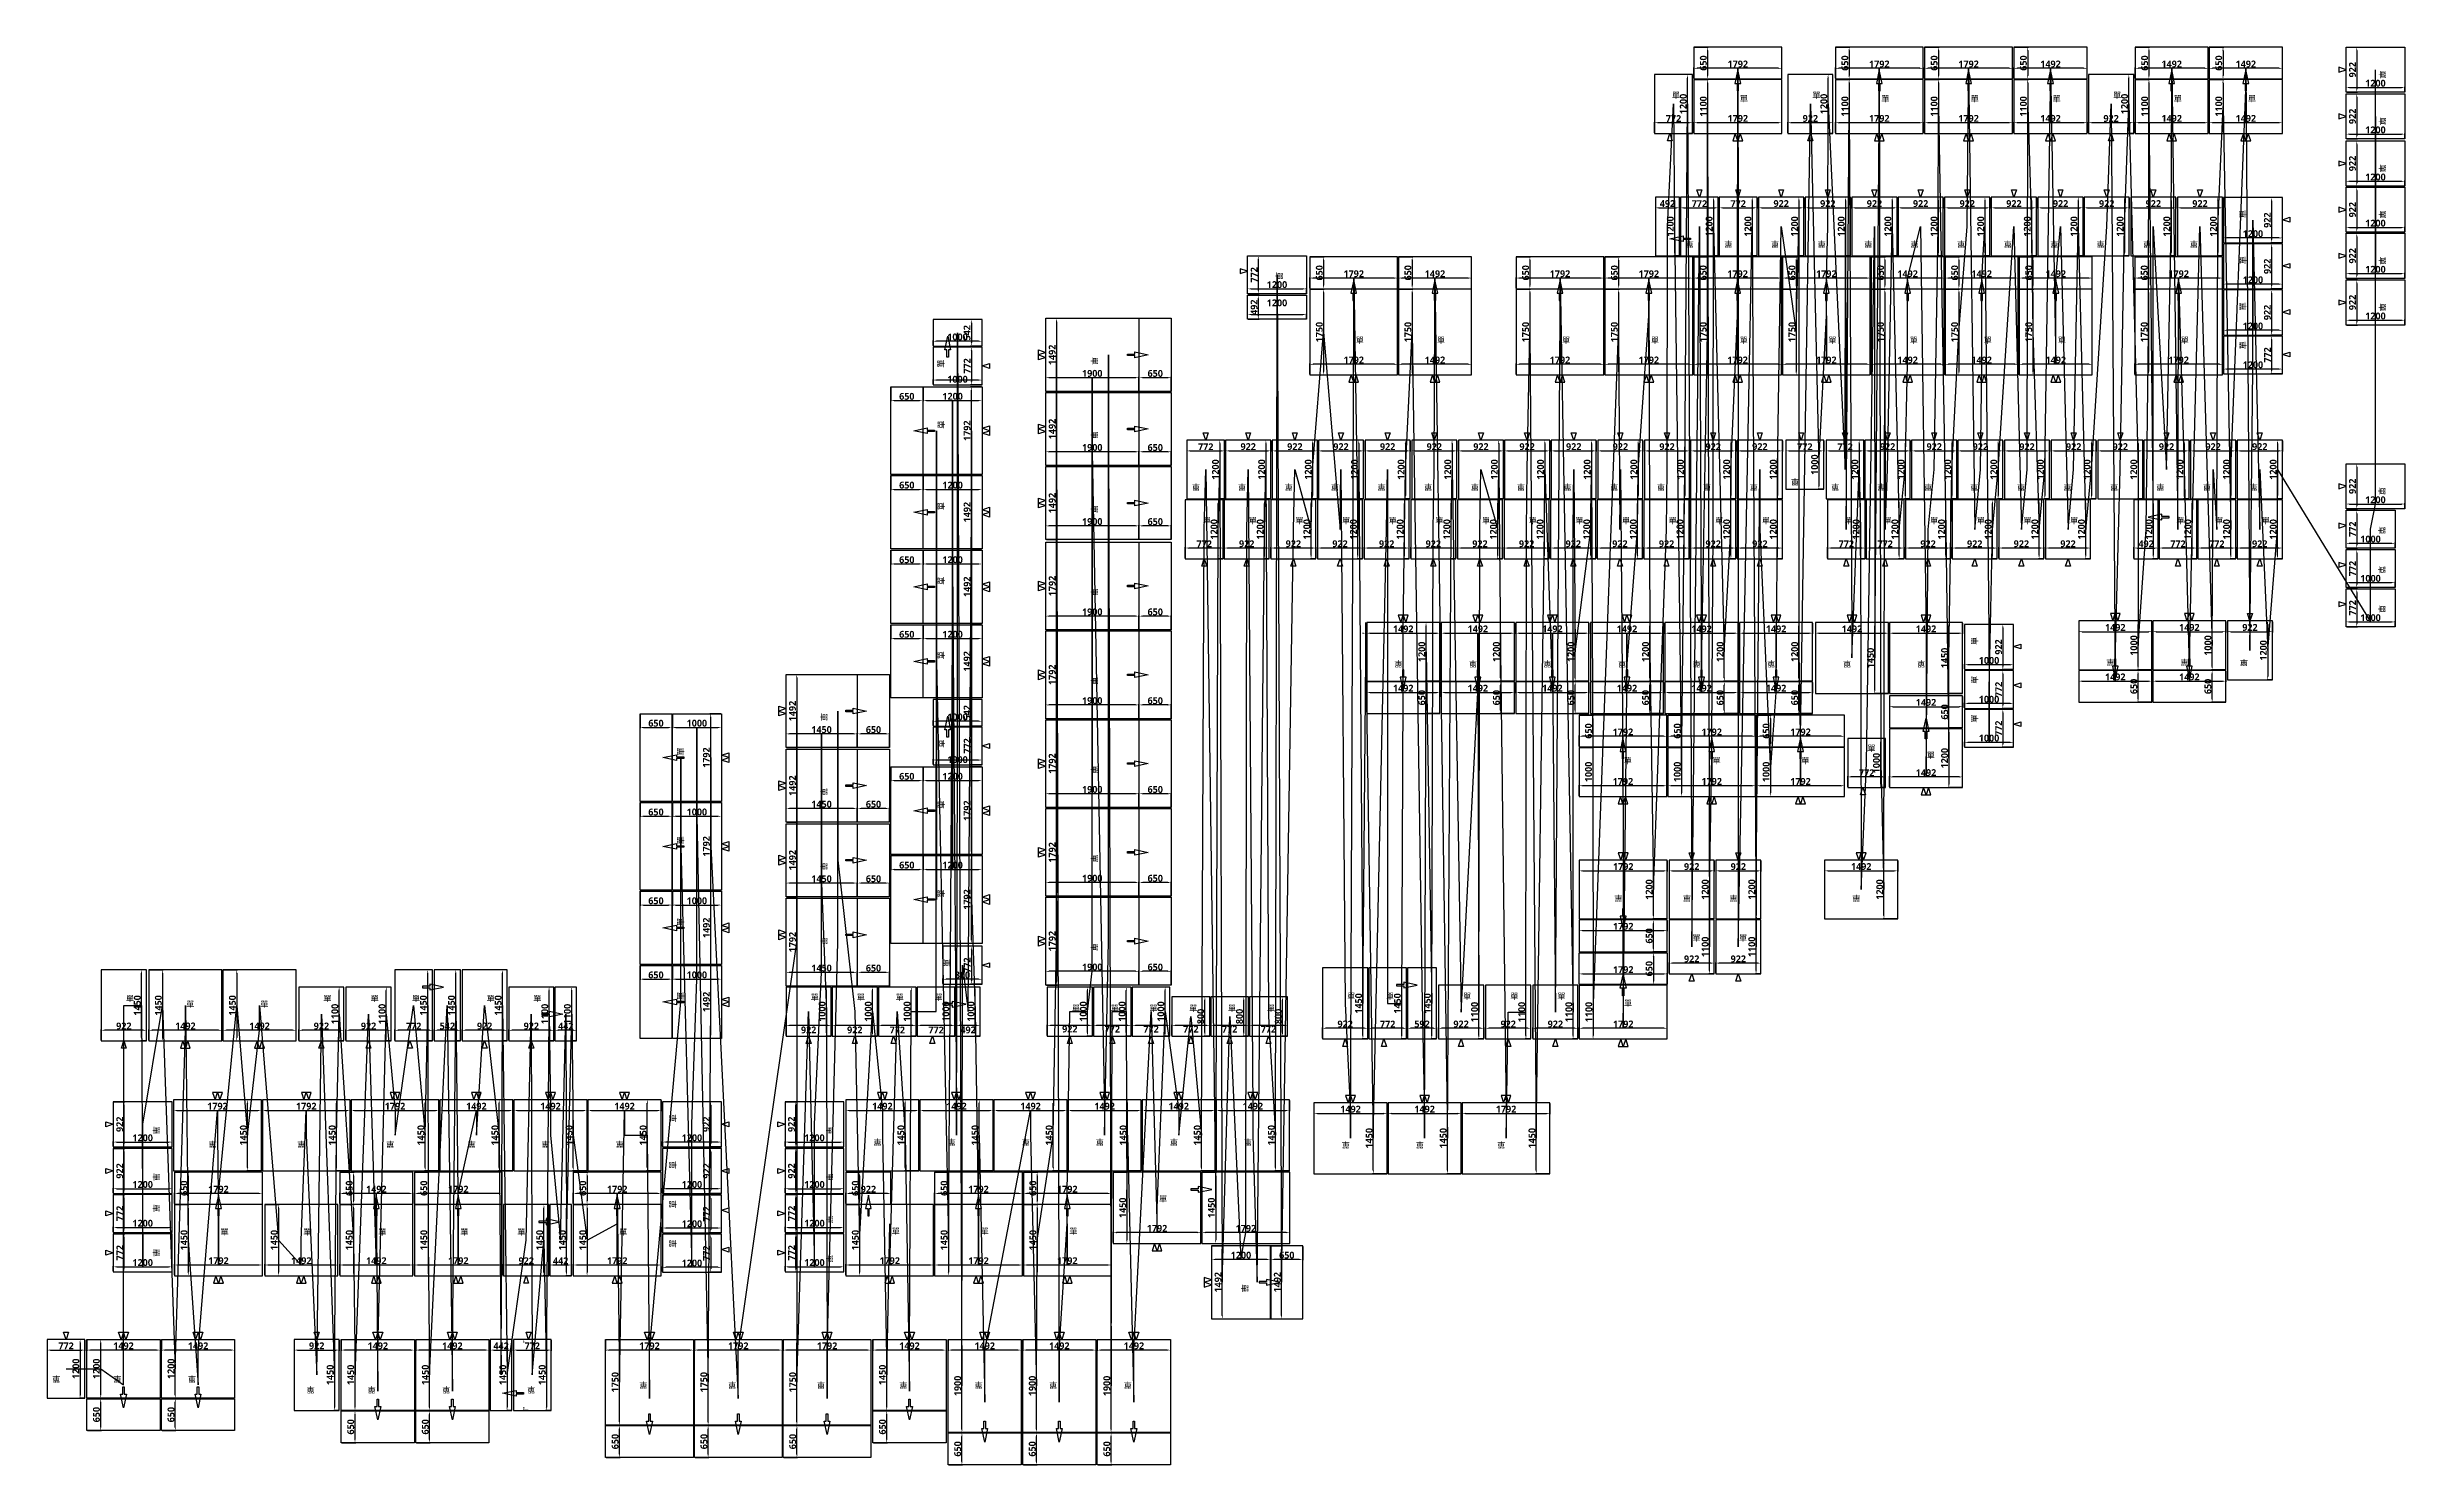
# Model space of a CAD drawing. Header units: millimetres. Extents: x -5961 to 42157, y -1056 to 27874.
import ezdxf

# ---------------------------------------------------------------- set-up
doc = ezdxf.new("R2010")
doc.units = ezdxf.units.MM
for name, color, linetype in [('ROUTE', 1, 'Continuous'), ('動線', 6, 'Continuous'), ('單層倉', 5, 'Continuous'), ('文字', 7, 'Continuous'), ('標註', 252, 'Continuous')]:
    doc.layers.add(name, color=color, linetype=linetype)
doc.styles.add('新細明體', font='')
doc.styles.add('黑體', font='')
doc.styles.get('新細明體').set_extended_font_data('PMingLiU')
doc.styles.get('黑體').set_extended_font_data('Microsoft JhengHei', bold=True)

msp = doc.modelspace()

# ---------------------------------------------------------------- texts
at = {"layer": '文字', "color": 3, "style": '新細明體'}
for rotation, p in [(360, (27196, 26829)), (360, (30064, 26829)), (360, (36202, 26829)), (270, (41639, 27399)), (360, (28583, 26761)), (360, (31471, 26761)), (360, (33293, 26761)), (360, (34965, 26761)), (360, (37439, 26761)), (360, (38951, 26761)), (270, (41639, 26447)), (270, (41639, 25485)), (90, (38912, 24382)), (270, (41639, 24543)), (180, (27644, 23918)), (180, (28436, 23918)), (180, (29388, 23918)), (180, (30340, 23918)), (180, (31292, 23918)), (180, (32234, 23918)), (180, (33186, 23918)), (180, (34138, 23918)), (180, (35090, 23918)), (180, (36032, 23918)), (180, (36984, 23918)), (180, (37936, 23918)), (90, (38912, 23440)), (270, (41639, 23601)), (270, (19117, 23289)), (90, (38912, 22498)), (270, (41639, 22649)), (360, (20745, 21831)), (360, (22403, 21831)), (360, (24955, 21831)), (360, (26767, 21831)), (360, (28579, 21831)), (360, (30391, 21831)), (360, (32049, 21831)), (360, (33561, 21831)), (360, (35073, 21831)), (360, (37581, 21831)), (90, (38912, 21706)), (90, (12343, 21332)), (270, (15351, 21555)), (90, (12347, 20085)), (270, (15351, 20043)), (180, (17569, 18958)), (180, (18511, 18958)), (180, (19463, 18958)), (180, (20405, 18958)), (180, (21357, 18958)), (180, (22309, 18958)), (180, (23261, 18958)), (180, (24203, 18958)), (180, (25155, 18958)), (180, (26107, 18958)), (180, (27059, 18958)), (180, (28001, 18958)), (180, (28953, 18958)), (180, (29796, 19065)), (180, (30618, 18958)), (180, (31560, 18958)), (180, (32512, 18958)), (180, (33454, 18958)), (180, (34406, 18958)), (180, (35358, 18958)), (180, (36310, 18958)), (180, (37252, 18958)), (180, (38204, 18958)), (180, (39156, 18958)), (270, (41625, 18899)), (90, (12347, 18423)), (270, (15351, 18531)), (360, (17619, 18150)), (360, (18561, 18150)), (360, (19513, 18150)), (360, (20465, 18150)), (360, (21417, 18150)), (360, (22369, 18150)), (360, (23321, 18150)), (360, (24273, 18150)), (360, (25225, 18150)), (360, (26177, 18150)), (360, (27129, 18150)), (360, (28081, 18150)), (360, (29033, 18150)), (360, (30723, 18150)), (360, (31515, 18150)), (360, (32467, 18150)), (360, (33419, 18150)), (360, (34371, 18150)), (360, (35323, 18150)), (360, (37492, 18150)), (360, (38284, 18150)), (360, (39236, 18150)), (270, (41625, 18097)), (90, (12347, 16901)), (270, (41625, 17295)), (270, (15351, 16839)), (270, (41625, 16493)), (90, (12347, 15379)), (90, (33438, 15673)), (270, (15351, 15027)), (180, (21701, 15353)), (180, (23223, 15353)), (180, (24745, 15353)), (180, (26267, 15353)), (180, (27789, 15353)), (180, (29311, 15353)), (180, (30859, 15353)), (180, (32371, 15353)), (90, (33438, 14881)), (180, (36233, 15384)), (180, (37745, 15384)), (180, (38956, 15378)), (270, (9830, 14286)), (90, (33438, 14089)), (90, (7030, 13415)), (90, (12347, 13578)), (270, (15351, 13215)), (270, (9830, 12764)), (90, (12347, 12331)), (90, (7030, 11603)), (270, (9830, 11242)), (270, (15351, 11403)), (90, (12347, 10519)), (90, (7030, 9941)), (270, (9830, 9720)), (90, (12464, 9104)), (270, (15351, 9591)), (360, (-4356, 8399)), (360, (-324, 8399)), (360, (638, 8399)), (360, (1484, 8399)), (360, (3008, 8399)), (360, (3960, 8399)), (90, (7030, 8429)), (360, (9620, 8421)), (360, (10562, 8421)), (360, (11354, 8421)), (360, (12146, 8421)), (360, (14950, 8197)), (360, (15742, 8197)), (360, (16534, 8197)), (360, (17346, 8197)), (360, (18138, 8197)), (360, (18930, 8197)), (360, (20570, 8445)), (360, (21362, 8445)), (360, (22936, 8445)), (360, (23898, 8445)), (360, (24860, 8445)), (270, (-3796, 5853)), (90, (6875, 5932)), (270, (9945, 5853)), (180, (-2499, 5549)), (180, (-687, 5549)), (180, (1125, 5549)), (180, (2785, 5549)), (180, (4297, 5549)), (180, (5809, 5549)), (180, (11071, 5593)), (180, (12583, 5593)), (180, (14095, 5593)), (180, (15607, 5593)), (180, (17119, 5593)), (180, (18631, 5593)), (180, (20626, 5534)), (180, (22138, 5534)), (180, (23800, 5534)), (270, (-3796, 4901)), (90, (6875, 4980)), (270, (9945, 4901)), (90, (6875, 4178)), (360, (16731, 4312)), (270, (-3796, 4264)), (270, (9945, 4034)), (360, (-2425, 3637)), (360, (-735, 3637)), (360, (797, 3637)), (360, (2469, 3637)), (360, (3634, 3637)), (360, (5713, 3637)), (90, (6875, 3376)), (360, (11275, 3652)), (360, (13087, 3652)), (360, (14899, 3652)), (270, (-3796, 3359)), (270, (9945, 3232)), (270, (18416, 2631)), (180, (-5690, 757)), (180, (-4443, 757)), (180, (-2921, 757)), (180, (-500, 538)), (180, (747, 538)), (180, (2269, 538)), (180, (4004, 538)), (180, (6293, 633)), (180, (8105, 633)), (180, (9917, 633)), (180, (11599, 633)), (180, (13134, 633)), (180, (14656, 633)), (180, (16178, 633))]:
    msp.add_text('單', height=120, rotation=rotation, dxfattribs=at).set_placement(p)
at = {"layer": '文字', "style": '新細明體'}
for p in [(31187, 13504), (26213, 13254), (28025, 13254), (29837, 13254), (27616, 9634), (28568, 9634), (26219, 8305)]:
    msp.add_text('單', height=120, dxfattribs=at).set_placement(p)
at = {"layer": '文字', "color": 3, "style": '新細明體'}
for p in [(32399, 13364), (-3125, 8284), (-1613, 8284)]:
    msp.add_text('單', height=120, dxfattribs=at).set_placement(p)
at = {"layer": '文字', "color": 0, "style": '新細明體'}
for p in [(26191, 10568), (27588, 10568), (28540, 10568), (31047, 10568)]:
    msp.add_text('單', height=120, rotation=180, dxfattribs=at).set_placement(p)
at = {"layer": '標註', "color": 251, "char_height": 140, "attachment_point": 5, "rotation": 90, "style": '黑體'}
for s, insert in [('650', (27841, 27549)), ('650', (30729, 27549)), ('650', (32551, 27549)), ('650', (34373, 27549)), ('650', (36847, 27549)), ('650', (38359, 27549)), ('1200', (27431, 26714)), ('1100', (27841, 26664)), ('1200', (30299, 26714)), ('1100', (30729, 26664)), ('1100', (32551, 26664)), ('1100', (34373, 26664)), ('1200', (36437, 26714)), ('1100', (36847, 26664)), ('1100', (38359, 26664)), ('1200', (27167, 24214)), ('1200', (27167, 24214)), ('1200', (27959, 24214)), ('1200', (27959, 24214)), ('1200', (28751, 24214)), ('1200', (28751, 24214)), ('1200', (29703, 24214)), ('1200', (29703, 24214)), ('1200', (30655, 24214)), ('1200', (30655, 24214)), ('1200', (31607, 24214)), ('1200', (31607, 24214)), ('1200', (32549, 24214)), ('1200', (32549, 24214)), ('1200', (33501, 24214)), ('1200', (33501, 24214)), ('1200', (34453, 24214)), ('1200', (34453, 24214)), ('1200', (35405, 24214)), ('1200', (35405, 24214)), ('1200', (36347, 24214)), ('1200', (36347, 24214)), ('1200', (37299, 24214)), ('1200', (37299, 24214)), ('1200', (38251, 24214)), ('1200', (38251, 24214)), ('922', (39352, 24343)), ('650', (20003, 23269)), ('650', (21811, 23269)), ('650', (24213, 23269)), ('650', (26025, 23269)), ('650', (27837, 23269)), ('650', (29649, 23269)), ('650', (31457, 23269)), ('650', (32969, 23269)), ('650', (34481, 23269)), ('650', (36839, 23269)), ('922', (39352, 23401)), ('1750', (20003, 22059)), ('1750', (21811, 22059)), ('1750', (24213, 22059)), ('1750', (26025, 22059)), ('1750', (27837, 22059)), ('1750', (29649, 22059)), ('1750', (31457, 22059)), ('1750', (32969, 22059)), ('1750', (34481, 22059)), ('1750', (36839, 22059)), ('922', (39352, 22459)), ('772', (39353, 21592)), ('1200', (17884, 19254)), ('1200', (17884, 19254)), ('1200', (18826, 19254)), ('1200', (18826, 19254)), ('1200', (19778, 19254)), ('1200', (19778, 19254)), ('1200', (20720, 19254)), ('1200', (20720, 19254)), ('1200', (21672, 19254)), ('1200', (21672, 19254)), ('1200', (22624, 19254)), ('1200', (22624, 19254)), ('1200', (23576, 19254)), ('1200', (23576, 19254)), ('1200', (24518, 19254)), ('1200', (24518, 19254)), ('1200', (25470, 19254)), ('1200', (25470, 19254)), ('1200', (26422, 19254)), ('1200', (26422, 19254)), ('1200', (27374, 19254)), ('1200', (27374, 19254)), ('1200', (28316, 19254)), ('1200', (28316, 19254)), ('1200', (29268, 19254)), ('1000', (30111, 19354)), ('1000', (30111, 19354)), ('1200', (30933, 19254)), ('1200', (30933, 19254)), ('1200', (31875, 19254)), ('1200', (31875, 19254)), ('1200', (32827, 19254)), ('1200', (32827, 19254)), ('1200', (33769, 19254)), ('1200', (33769, 19254)), ('1200', (34721, 19254)), ('1200', (34721, 19254)), ('1200', (35673, 19254)), ('1200', (35673, 19254)), ('1200', (36625, 19254)), ('1200', (36625, 19254)), ('1200', (37567, 19254)), ('1200', (37567, 19254)), ('1200', (38519, 19254)), ('1200', (38519, 19254)), ('1200', (39471, 19254)), ('1200', (39471, 19254)), ('1200', (17854, 18034)), ('1200', (18796, 18034)), ('1200', (19748, 18034)), ('1200', (20700, 18034)), ('1200', (21652, 18034)), ('1200', (22604, 18034)), ('1200', (23556, 18034)), ('1200', (24508, 18034)), ('1200', (25460, 18034)), ('1200', (26412, 18034)), ('1200', (27364, 18034)), ('1200', (28316, 18034)), ('1200', (29268, 18034)), ('1200', (30958, 18034)), ('1200', (31750, 18034)), ('1200', (32702, 18034)), ('1200', (33654, 18034)), ('1200', (34606, 18034)), ('1200', (35558, 18034)), ('1200', (36935, 18034)), ('1200', (37727, 18034)), ('1200', (38519, 18034)), ('1200', (39471, 18034)), ('1200', (22094, 15534)), ('1200', (23616, 15534)), ('1200', (25138, 15534)), ('1200', (26660, 15534)), ('1200', (28182, 15534)), ('1200', (29704, 15534)), ('1450', (31252, 15409)), ('1450', (32764, 15409)), ('1000', (36626, 15664)), ('1000', (38138, 15664)), ('1200', (39271, 15564)), ('1200', (39271, 15564)), ('650', (36626, 14829)), ('650', (38138, 14829)), ('650', (22094, 14599)), ('650', (23616, 14599)), ('650', (25138, 14599)), ('650', (26660, 14599)), ('650', (28182, 14599)), ('650', (29704, 14599)), ('650', (32764, 14309)), ('650', (25497, 13919)), ('650', (27309, 13919)), ('650', (29121, 13919)), ('1200', (32764, 13364)), ('1000', (25497, 13084)), ('1000', (27309, 13084)), ('1000', (29121, 13084)), ('1000', (31373, 13264)), ('1200', (26734, 10684)), ('1200', (27877, 10684)), ('1200', (28829, 10684)), ('1200', (31440, 10684)), ('650', (26734, 9739)), ('1100', (27877, 9514)), ('1100', (28829, 9514)), ('650', (26734, 9069)), ('1450', (-4121, 8319)), ('1450', (-3691, 8319)), ('1450', (-2179, 8319)), ('1100', (-89, 8144)), ('1100', (873, 8144)), ('1450', (1719, 8319)), ('1450', (2291, 8319)), ('1450', (3243, 8319)), ('1100', (4195, 8144)), ('1100', (4657, 8144)), ('1000', (9855, 8194)), ('1000', (10797, 8194)), ('1000', (11589, 8194)), ('1000', (12381, 8194)), ('1000', (12893, 8194)), ('1000', (15185, 8194)), ('1000', (15977, 8194)), ('1000', (16769, 8194)), ('800', (17582, 8094)), ('800', (18374, 8094)), ('800', (19166, 8094)), ('1450', (20805, 8359)), ('1450', (21597, 8359)), ('1450', (22209, 8359)), ('1100', (23171, 8184)), ('1100', (24133, 8184)), ('1100', (25095, 8184)), ('1100', (25503, 8184)), ('1450', (-1956, 5669)), ('1450', (-144, 5669)), ('1450', (1668, 5669)), ('1450', (3178, 5669)), ('1450', (4690, 5669)), ('1450', (6202, 5669)), ('1450', (11464, 5669)), ('1450', (12976, 5669)), ('1450', (14488, 5669)), ('1450', (16000, 5669)), ('1450', (17512, 5669)), ('1450', (19024, 5669)), ('1450', (21019, 5609)), ('1450', (22531, 5609)), ('1450', (24343, 5609)), ('650', (-3167, 4589)), ('650', (205, 4589)), ('650', (1727, 4589)), ('650', (4971, 4589)), ('650', (10533, 4589)), ('650', (12345, 4589)), ('650', (14157, 4589)), ('1450', (15989, 4189)), ('1450', (17801, 4189)), ('1450', (-3167, 3529)), ('1450', (-1327, 3529)), ('1450', (205, 3529)), ('1450', (1727, 3529)), ('1450', (4091, 3529)), ('1450', (4553, 3529)), ('1450', (4971, 3529)), ('1450', (10533, 3529)), ('1450', (12345, 3529)), ('1450', (14157, 3529)), ('1492', (19146, 2670)), ('1200', (-5375, 904)), ('1200', (-5375, 904)), ('1200', (-4955, 904)), ('1200', (-3433, 904)), ('1450', (-185, 779)), ('1450', (-185, 779)), ('1450', (235, 779)), ('1450', (1757, 779)), ('1450', (3339, 779)), ('1450', (4141, 779)), ('1450', (4141, 779)), ('1450', (11086, 779)), ('1750', (5630, 629)), ('1750', (7442, 629)), ('1750', (9254, 629)), ('1900', (12622, 554)), ('1900', (14144, 554)), ('1900', (15666, 554)), ('650', (-4955, -31)), ('650', (-3433, -31)), ('650', (235, -281)), ('650', (1757, -281)), ('650', (5631, -581)), ('650', (7443, -581)), ('650', (9255, -581)), ('650', (11087, -281)), ('650', (12622, -731)), ('650', (14144, -731)), ('650', (15666, -731))]:
    msp.add_mtext(s, dxfattribs=dict(at, insert=insert))
at = {"layer": '標註', "color": 251, "char_height": 140, "attachment_point": 5, "style": '黑體'}
for s, insert in [('1792', (28543, 27529)), ('1792', (31431, 27529)), ('1792', (33253, 27529)), ('1492', (34925, 27529)), ('1492', (37399, 27529)), ('1492', (38911, 27529)), ('1200', (41557, 27137)), ('772', (27231, 26417)), ('922', (30024, 26418)), ('922', (36162, 26418)), ('1200', (41557, 26185)), ('1200', (41557, 25223)), ('492', (27107, 24681)), ('772', (27759, 24680)), ('772', (28551, 24680)), ('1200', (39057, 24067)), ('1200', (39057, 24067)), ('1200', (41557, 24281)), ('1200', (19139, 23027)), ('1792', (20705, 23249)), ('1492', (22363, 23249)), ('1792', (24915, 23249)), ('1792', (26727, 23249)), ('1792', (28539, 23249)), ('1792', (30351, 23249)), ('1492', (32009, 23249)), ('1492', (33521, 23249)), ('1492', (35033, 23249)), ('1792', (37541, 23249)), ('1200', (39057, 23125)), ('1200', (39057, 23125)), ('1200', (41557, 23339)), ('1200', (19139, 22655)), ('1200', (39057, 22183)), ('1200', (39057, 22183)), ('1200', (41557, 22387)), ('1000', (12619, 21959)), ('1900', (15369, 21216)), ('650', (16654, 21215)), ('1200', (39057, 21391)), ('1200', (39057, 21391)), ('650', (11584, 20747)), ('1200', (12519, 20748)), ('1000', (12619, 21096)), ('1900', (15369, 19704)), ('650', (16654, 19703)), ('650', (11584, 18935)), ('1200', (12519, 18936)), ('1200', (41557, 18637)), ('1900', (15369, 18192)), ('650', (16654, 18191)), ('1000', (41457, 17835)), ('650', (11584, 17413)), ('1200', (12519, 17414)), ('1000', (41457, 17033)), ('1900', (15369, 16350)), ('650', (16654, 16349)), ('650', (11584, 15891)), ('650', (11584, 15891)), ('1200', (12519, 15892)), ('1200', (12519, 15892)), ('1000', (41457, 16231)), ('1000', (33671, 15358)), ('1492', (36247, 15022)), ('1492', (37759, 15022)), ('1900', (15369, 14538)), ('650', (16654, 14537)), ('1492', (21715, 14792)), ('1492', (23237, 14792)), ('1492', (24759, 14792)), ('1492', (26281, 14792)), ('1492', (27803, 14792)), ('1492', (29325, 14792)), ('1492', (32385, 14502)), ('1000', (33671, 14566)), ('650', (6464, 14077)), ('1000', (7299, 14078)), ('1450', (9844, 13947)), ('650', (10904, 13947)), ('1000', (12619, 14205)), ('1792', (26199, 13899)), ('1792', (28011, 13899)), ('1792', (29823, 13899)), ('1000', (33671, 13774)), ('650', (11584, 12993)), ('1200', (12519, 12994)), ('1000', (12619, 13334)), ('772', (31173, 13067)), ('1900', (15369, 12726)), ('650', (16654, 12725)), ('650', (6464, 12265)), ('1000', (7299, 12266)), ('1450', (9844, 12425)), ('650', (10904, 12425)), ('650', (11584, 11181)), ('1200', (12519, 11182)), ('922', (27602, 11151)), ('922', (28554, 11151)), ('1450', (9844, 10903)), ('650', (10904, 10903)), ('1900', (15369, 10914)), ('650', (16654, 10913)), ('650', (6464, 10453)), ('1000', (7299, 10454)), ('1792', (26205, 9932)), ('1450', (9844, 9081)), ('650', (10904, 9081)), ('1900', (15369, 9102)), ('650', (16654, 9101)), ('922', (27602, 9268)), ('922', (27602, 9268)), ('922', (28554, 9268)), ('922', (28554, 9268)), ('650', (6464, 8941)), ('1000', (7299, 8942)), ('800', (12719, 8939)), ('1792', (26205, 9049)), ('922', (20530, 7939)), ('772', (21397, 7938)), ('592', (22099, 7939)), ('922', (22896, 7939)), ('922', (23858, 7939)), ('922', (24820, 7939)), ('1200', (-4011, 5617)), ('1200', (7199, 5617)), ('1200', (7199, 5617)), ('1200', (9699, 5617)), ('1200', (-4011, 4665)), ('1792', (-2465, 4569)), ('1492', (757, 4569)), ('1792', (2429, 4569)), ('1792', (5673, 4569)), ('1200', (7199, 4665)), ('1200', (7199, 4665)), ('1200', (9699, 4665)), ('922', (10800, 4568)), ('1792', (13047, 4569)), ('1792', (14859, 4569)), ('1200', (-4011, 3873)), ('1200', (7199, 3863)), ('1200', (7199, 3863)), ('1200', (9699, 3873)), ('1200', (-4011, 3071)), ('1200', (7199, 3061)), ('1200', (7199, 3061)), ('1200', (9699, 3071)), ('1200', (18404, 3222)), ('650', (19339, 3222))]:
    msp.add_mtext(s, dxfattribs=dict(at, insert=insert))
at = {"layer": '標註', "color": 2, "char_height": 140, "attachment_point": 5, "rotation": 90, "style": '黑體'}
for s, insert in [('922', (41089, 27413)), ('922', (41089, 26461)), ('922', (41089, 25499)), ('922', (41089, 24557)), ('922', (39352, 24343)), ('922', (41089, 23615)), ('772', (18672, 23228)), ('922', (39352, 23401)), ('492', (18671, 22566)), ('922', (41089, 22663)), ('542', (12814, 22045)), ('542', (12814, 22045)), ('922', (39352, 22459)), ('1492', (14551, 21594)), ('772', (39353, 21592)), ('772', (12815, 21368)), ('772', (12815, 21368)), ('1792', (12814, 20046)), ('1492', (14551, 20082)), ('1492', (14551, 18570)), ('922', (41089, 18913)), ('1492', (12814, 18384)), ('772', (41090, 18036)), ('772', (41090, 17234)), ('1492', (12814, 16862)), ('1492', (12814, 16862)), ('1792', (14551, 16878)), ('772', (41090, 16432)), ('1492', (12814, 15340)), ('922', (33866, 15633)), ('922', (33866, 15633)), ('1792', (14551, 15066)), ('1492', (9251, 14326)), ('542', (12814, 14291)), ('542', (12814, 14291)), ('772', (33867, 14766)), ('772', (33867, 14766)), ('772', (33867, 13974)), ('772', (33867, 13974)), ('1792', (7494, 13376)), ('772', (12815, 13614)), ('772', (12815, 13614)), ('1492', (9251, 12804)), ('1792', (14551, 13254)), ('1792', (12814, 12292)), ('1792', (7494, 11564)), ('1792', (14551, 11442)), ('1492', (9251, 11282)), ('1792', (12814, 10480)), ('1492', (7494, 9902)), ('1792', (9251, 9610)), ('1792', (14551, 9630)), ('772', (12815, 9140)), ('772', (12815, 9140)), ('1492', (7494, 8390)), ('922', (-4479, 5893)), ('922', (-4479, 5893)), ('922', (7494, 5893)), ('922', (7494, 5893)), ('922', (9231, 5893)), ('922', (9231, 5893)), ('922', (-4479, 4941)), ('922', (-4479, 4941)), ('922', (7494, 4941)), ('922', (7494, 4941)), ('922', (9231, 4941)), ('922', (9231, 4941)), ('772', (-4478, 4074)), ('772', (-4478, 4074)), ('772', (7495, 4064)), ('772', (7495, 4064)), ('772', (9232, 4074)), ('772', (9232, 4074)), ('772', (-4478, 3272)), ('772', (-4478, 3272)), ('772', (7495, 3262)), ('772', (7495, 3262)), ('772', (9232, 3272)), ('772', (9232, 3272)), ('1492', (17936, 2670))]:
    msp.add_mtext(s, dxfattribs=dict(at, insert=insert))
at = {"layer": '標註', "color": 2, "char_height": 140, "attachment_point": 5, "style": '黑體'}
for s, insert in [('772', (27231, 26417)), ('1792', (28543, 26419)), ('922', (30024, 26418)), ('1792', (31431, 26419)), ('1792', (33253, 26419)), ('1492', (34925, 26419)), ('922', (36162, 26418)), ('1492', (37399, 26419)), ('1492', (38911, 26419)), ('492', (27107, 24681)), ('772', (27759, 24680)), ('772', (28551, 24680)), ('922', (29428, 24681)), ('922', (29428, 24681)), ('922', (30380, 24681)), ('922', (30380, 24681)), ('922', (31332, 24681)), ('922', (31332, 24681)), ('922', (32274, 24681)), ('922', (32274, 24681)), ('922', (33226, 24681)), ('922', (33226, 24681)), ('922', (34178, 24681)), ('922', (34178, 24681)), ('922', (35130, 24681)), ('922', (35130, 24681)), ('922', (36072, 24681)), ('922', (36072, 24681)), ('922', (37024, 24681)), ('922', (37024, 24681)), ('922', (37976, 24681)), ('922', (37976, 24681)), ('1792', (20705, 21489)), ('1492', (22363, 21489)), ('1792', (24915, 21489)), ('1792', (26727, 21489)), ('1792', (28539, 21489)), ('1792', (30351, 21489)), ('1492', (32009, 21489)), ('1492', (33521, 21489)), ('1492', (35033, 21489)), ('1792', (37541, 21489)), ('772', (17684, 19720)), ('772', (17684, 19720)), ('922', (18551, 19721)), ('922', (18551, 19721)), ('922', (19503, 19721)), ('922', (19503, 19721)), ('922', (20445, 19721)), ('922', (20445, 19721)), ('922', (21397, 19721)), ('922', (21397, 19721)), ('922', (22349, 19721)), ('922', (22349, 19721)), ('922', (23301, 19721)), ('922', (23301, 19721)), ('922', (24243, 19721)), ('922', (24243, 19721)), ('922', (25195, 19721)), ('922', (25195, 19721)), ('922', (26147, 19721)), ('922', (26147, 19721)), ('922', (27099, 19721)), ('922', (27099, 19721)), ('922', (28041, 19721)), ('922', (28041, 19721)), ('922', (28993, 19721)), ('922', (28993, 19721)), ('772', (29911, 19720)), ('772', (29911, 19720)), ('772', (30733, 19720)), ('772', (30733, 19720)), ('922', (31600, 19721)), ('922', (31600, 19721)), ('922', (32552, 19721)), ('922', (32552, 19721)), ('922', (33494, 19721)), ('922', (33494, 19721)), ('922', (34446, 19721)), ('922', (34446, 19721)), ('922', (35398, 19721)), ('922', (35398, 19721)), ('922', (36350, 19721)), ('922', (36350, 19721)), ('922', (37292, 19721)), ('922', (37292, 19721)), ('922', (38244, 19721)), ('922', (38244, 19721)), ('922', (39196, 19721)), ('922', (39196, 19721)), ('772', (17654, 17738)), ('772', (17654, 17738)), ('922', (18521, 17739)), ('922', (18521, 17739)), ('922', (19473, 17739)), ('922', (19473, 17739)), ('922', (20425, 17739)), ('922', (20425, 17739)), ('922', (21377, 17739)), ('922', (21377, 17739)), ('922', (22329, 17739)), ('922', (22329, 17739)), ('922', (23281, 17739)), ('922', (23281, 17739)), ('922', (24233, 17739)), ('922', (24233, 17739)), ('922', (25185, 17739)), ('922', (25185, 17739)), ('922', (26137, 17739)), ('922', (26137, 17739)), ('922', (27089, 17739)), ('922', (27089, 17739)), ('922', (28041, 17739)), ('922', (28041, 17739)), ('922', (28993, 17739)), ('922', (28993, 17739)), ('772', (30758, 17738)), ('772', (30758, 17738)), ('772', (31550, 17738)), ('772', (31550, 17738)), ('922', (32427, 17739)), ('922', (32427, 17739)), ('922', (33379, 17739)), ('922', (33379, 17739)), ('922', (34331, 17739)), ('922', (34331, 17739)), ('922', (35283, 17739)), ('922', (35283, 17739)), ('492', (36875, 17739)), ('772', (37527, 17738)), ('772', (37527, 17738)), ('772', (38319, 17738)), ('772', (38319, 17738)), ('922', (39196, 17739)), ('922', (39196, 17739)), ('1492', (21715, 16002)), ('1492', (23237, 16002)), ('1492', (24759, 16002)), ('1492', (26281, 16002)), ('1492', (27803, 16002)), ('1492', (29325, 16002)), ('1492', (30873, 16002)), ('1492', (32385, 16002)), ('1492', (36247, 16032)), ('1492', (37759, 16032)), ('922', (38996, 16032)), ('922', (38996, 16032)), ('772', (31173, 13067)), ('1492', (32385, 13069)), ('1792', (26199, 12889)), ('1792', (28011, 12889)), ('1792', (29823, 12889)), ('1792', (26205, 11152)), ('922', (27602, 11151)), ('922', (28554, 11151)), ('1492', (31061, 11152)), ('922', (-4396, 7898)), ('922', (-4396, 7898)), ('1492', (-3139, 7899)), ('1492', (-1627, 7899)), ('922', (-364, 7898)), ('922', (-364, 7898)), ('922', (598, 7898)), ('922', (598, 7898)), ('772', (1519, 7897)), ('772', (1519, 7897)), ('542', (2206, 7898)), ('542', (2206, 7898)), ('922', (2968, 7898)), ('922', (2968, 7898)), ('922', (3920, 7898)), ('922', (3920, 7898)), ('442', (4622, 7897)), ('442', (4622, 7897)), ('922', (9580, 7818)), ('922', (10522, 7818)), ('772', (11389, 7817)), ('772', (12181, 7817)), ('492', (12833, 7818)), ('922', (14910, 7837)), ('772', (15777, 7836)), ('772', (16569, 7836)), ('772', (17381, 7836)), ('772', (18173, 7836)), ('772', (18965, 7836)), ('922', (20530, 7939)), ('772', (21397, 7938)), ('592', (22099, 7939)), ('922', (22896, 7939)), ('922', (23858, 7939)), ('922', (24820, 7939)), ('1792', (26205, 7939)), ('1792', (-2485, 6262)), ('1792', (-673, 6262)), ('1792', (1139, 6262)), ('1492', (2799, 6262)), ('1492', (4311, 6262)), ('1492', (5823, 6262)), ('1492', (11085, 6262)), ('1492', (12597, 6262)), ('1492', (14109, 6262)), ('1492', (15621, 6262)), ('1492', (17133, 6262)), ('1492', (18645, 6262)), ('1492', (20640, 6202)), ('1492', (22152, 6202)), ('1792', (23814, 6202)), ('1792', (16691, 3769)), ('1792', (18503, 3769)), ('1792', (-2465, 3109)), ('1492', (-775, 3109)), ('1492', (757, 3109)), ('1792', (2429, 3109)), ('922', (3816, 3108)), ('922', (3816, 3108)), ('442', (4518, 3107)), ('442', (4518, 3107)), ('1792', (5673, 3109)), ('1792', (11235, 3109)), ('1792', (13047, 3109)), ('1792', (14859, 3109)), ('1492', (-4403, 1372)), ('1492', (-2881, 1372)), ('922', (-460, 1372)), ('922', (-460, 1372)), ('1492', (787, 1372)), ('1492', (2309, 1372)), ('1792', (6332, 1372)), ('1792', (8144, 1372)), ('1792', (9956, 1372)), ('1492', (11638, 1372)), ('1492', (13174, 1372)), ('1492', (14696, 1372)), ('1492', (16218, 1372)), ('772', (-5575, 1371)), ('772', (-5575, 1371)), ('442', (3303, 1371)), ('442', (3303, 1371)), ('772', (3940, 1371)), ('772', (3940, 1371))]:
    msp.add_mtext(s, dxfattribs=dict(at, insert=insert))

# ---------------------------------------------------------------- linework, layer by layer
at = {"layer": 'ROUTE'}
msp.add_lwpolyline([(-5575, 904), (-5288, 904), (-4868, 904), (-4403, 574), (-4403, 1286), (-4396, 8319), (-4034, 8319), (-4011, 2985), (-4011, 3272), (-4011, 3787), (-4011, 4074), (-4011, 4579), (-4011, 4941), (-4011, 5531), (-4011, 5893), (-3604, 8319), (-3346, 904), (-3139, 7812), (-3139, 8319), (-3080, 3529), (-2881, 574), (-2881, 1286), (-2485, 6175), (-2485, 5669), (-2465, 3859), (-2465, 3022), (-2465, 4482), (-2092, 8319), (-1870, 5669), (-1627, 7812), (-1627, 8319), (-1240, 3529), (-775, 3022), (-775, 3529), (-673, 6175), (-673, 5669), (-460, 779), (-364, 8144), (-98, 779), (-58, 5669), (-2, 8144), (292, 3529), (322, 779), (598, 8144), (757, 3022), (757, 3859), (757, 4482), (787, 449), (787, 1286), (960, 8144), (1139, 6175), (1139, 5669), (1519, 8319), (1754, 5669), (1806, 8319), (1814, 3529), (1844, 779), (2206, 8319), (2309, 449), (2309, 1286), (2378, 8319), (2429, 3859), (2429, 3022), (2429, 4482), (2799, 6175), (2799, 5669), (2968, 8319), (3264, 5669), (3303, 779), (3330, 8319), (3425, 779), (3816, 3529), (3920, 8144), (3940, 779), (4178, 3529), (4227, 779), (4282, 8144), (4311, 6175), (4311, 5669), (4518, 3529), (4622, 8144), (4640, 3529), (4744, 8144), (4776, 5669), (5058, 3529), (5673, 3859), (5673, 3022), (5673, 4482), (5717, 629), (5823, 6175), (5823, 5669), (6288, 5669), (6332, 299), (6332, 1286), (6969, 8390), (6969, 9902), (6969, 13376), (6969, 11564), (7199, 2975), (7199, 3262), (7199, 3777), (7199, 4064), (7199, 4579), (7199, 4941), (7199, 5531), (7199, 5893), (7299, 8855), (7299, 10367), (7299, 13991), (7299, 12179), (7529, 629), (7581, 8390), (7581, 9902), (7581, 13376), (7581, 11564), (8144, 299), (8144, 1286), (9338, 9610), (9338, 14326), (9338, 12804), (9338, 11282), (9341, 629), (9580, 8194), (9699, 2985), (9699, 3272), (9699, 3787), (9699, 4074), (9699, 4579), (9699, 4941), (9699, 5531), (9699, 5893), (9844, 8994), (9844, 13860), (9844, 12338), (9844, 10816), (9942, 8194), (9956, 299), (9956, 1286), (10174, 9610), (10174, 14326), (10174, 12804), (10174, 11282), (10522, 8194), (10620, 3529), (10884, 8194), (11085, 6175), (11085, 5669), (11173, 779), (11235, 3859), (11235, 3022), (11389, 8194), (11550, 5669), (11638, 449), (11638, 1286), (11676, 8194), (12181, 8194), (12189, 18384), (12189, 20046), (12189, 16862), (12189, 10480), (12189, 12292), (12189, 15340), (12432, 3529), (12468, 8194), (12519, 15805), (12519, 18849), (12519, 20661), (12519, 11095), (12519, 12907), (12519, 17327), (12597, 6175), (12597, 5669), (12619, 13327), (12619, 13614), (12619, 14119), (12619, 14291), (12619, 21081), (12619, 21368), (12619, 21873), (12619, 22045), (12709, 554), (12719, 9140), (12833, 8194), (12901, 18384), (12901, 16862), (12901, 15340), (12901, 12292), (12901, 20046), (12901, 10480), (12980, 8194), (13047, 3859), (13047, 3022), (13047, 4482), (13062, 5669), (13174, 224), (13174, 1286), (14109, 6175), (14109, 5669), (14231, 554), (14244, 3529), (14574, 5669), (14638, 9630), (14638, 11442), (14638, 13254), (14638, 15066), (14638, 21594), (14638, 16878), (14638, 18570), (14638, 20082), (14696, 224), (14696, 1286), (14859, 3859), (14859, 3022), (14859, 4482), (14910, 8194), (15272, 8194), (15369, 9015), (15369, 10827), (15369, 21129), (15369, 12639), (15369, 14451), (15369, 18105), (15369, 16263), (15369, 19617), (15621, 6175), (15621, 5669), (15699, 9630), (15699, 11442), (15699, 21594), (15699, 13254), (15699, 15066), (15699, 18570), (15699, 16878), (15699, 20082), (15753, 554), (15777, 8194), (16064, 8194), (16076, 4189), (16086, 5669), (16218, 224), (16218, 1286), (16569, 8194), (16691, 3682), (16691, 4189), (16856, 8194), (17133, 6175), (17133, 5669), (17381, 8094), (17598, 5669), (17654, 18034), (17684, 19254), (17888, 4189), (17941, 18034), (17971, 19254), (18023, 2670), (18173, 8094), (18404, 3136), (18503, 3682), (18503, 4189), (18521, 18034), (18551, 19254), (18645, 6175), (18645, 5669), (18734, 2670), (18883, 18034), (18913, 19254), (18965, 8094), (19110, 5669), (19139, 22419), (19139, 22566), (19139, 22941), (19139, 23228), (19233, 2670), (19473, 18034), (19503, 19254), (19835, 18034), (19865, 19254), (20090, 22059), (20425, 18034), (20445, 19254), (20530, 8359), (20640, 6116), (20640, 5609), (20705, 22389), (20705, 21402), (20705, 23162), (20787, 18034), (20807, 19254), (20892, 8359), (20949, 15409), (21105, 5609), (21377, 18034), (21397, 19254), (21397, 8359), (21684, 8359), (21715, 14705), (21715, 15204), (21715, 15915), (21739, 18034), (21759, 19254), (21898, 22059), (22099, 8359), (22152, 6116), (22152, 5609), (22180, 15534), (22296, 8359), (22329, 18034), (22349, 19254), (22363, 22389), (22363, 21402), (22363, 23162), (22617, 5609), (22691, 18034), (22711, 19254), (22896, 8184), (23237, 14705), (23237, 15915), (23237, 15204), (23258, 8184), (23281, 18034), (23301, 19254), (23643, 18034), (23663, 19254), (23702, 15534), (23814, 6116), (23814, 5609), (23858, 8184), (24220, 8184), (24233, 18034), (24243, 19254), (24300, 22059), (24429, 5609), (24595, 18034), (24605, 19254), (24759, 14705), (24759, 15915), (24759, 15204), (24820, 8184), (24915, 22389), (24915, 21402), (24915, 23162), (25182, 8184), (25185, 18034), (25195, 19254), (25224, 15534), (25547, 18034), (25557, 19254), (25584, 13084), (25590, 8184), (26112, 22059), (26137, 18034), (26147, 19254), (26199, 13414), (26199, 12802), (26199, 13812), (26205, 11065), (26205, 10684), (26205, 8962), (26205, 9845), (26205, 9739), (26205, 8514), (26205, 7853), (26281, 14705), (26281, 15915), (26281, 15204), (26499, 18034), (26509, 19254), (26727, 22389), (26727, 21402), (26727, 23162), (26746, 15534), (26820, 10684), (27089, 18034), (27099, 19254), (27107, 24214), (27231, 26714), (27254, 24214), (27396, 13084), (27451, 18034), (27461, 19254), (27518, 26714), (27602, 10684), (27602, 9514), (27759, 24214), (27803, 14705), (27803, 15915), (27803, 15204), (27924, 22059), (27928, 26664), (27964, 9514), (27964, 10684), (28011, 13414), (28011, 12802), (28011, 13812), (28041, 18034), (28041, 19254), (28046, 24214), (28268, 15534), (28403, 18034), (28403, 19254), (28539, 22389), (28539, 21402), (28539, 23162), (28543, 26994), (28543, 26332), (28543, 27442), (28551, 24214), (28554, 10684), (28554, 9514), (28838, 24214), (28916, 9514), (28916, 10684), (28993, 19254), (28993, 18034), (29208, 13084), (29325, 14705), (29325, 15915), (29325, 15204), (29355, 18034), (29355, 19254), (29428, 24214), (29736, 22059), (29790, 24214), (29790, 15534), (29823, 13414), (29823, 12802), (29823, 13812), (29911, 19354), (30024, 26714), (30198, 19354), (30351, 22389), (30351, 21402), (30351, 23162), (30380, 24214), (30386, 26714), (30733, 19254), (30742, 24214), (30758, 18034), (30816, 26664), (30873, 15915), (30873, 15409), (31020, 19254), (31045, 18034), (31061, 11065), (31061, 10684), (31173, 13264), (31332, 24214), (31338, 15409), (31431, 26332), (31431, 26994), (31431, 27442), (31460, 13264), (31526, 10684), (31544, 22059), (31550, 18034), (31600, 19254), (31694, 24214), (31837, 18034), (31962, 19254), (32009, 21402), (32009, 22389), (32009, 23162), (32274, 24214), (32385, 15915), (32385, 15409), (32385, 14415), (32385, 14309), (32385, 13364), (32385, 12982), (32427, 18034), (32552, 19254), (32636, 24214), (32638, 26664), (32789, 18034), (32850, 13364), (32850, 15409), (32914, 19254), (33056, 22059), (33226, 24214), (33253, 26994), (33253, 26332), (33253, 27442), (33379, 18034), (33494, 19254), (33521, 21402), (33521, 22389), (33521, 23162), (33588, 24214), (33671, 15271), (33671, 15633), (33671, 13687), (33671, 13974), (33671, 14479), (33671, 14766), (33741, 18034), (33856, 19254), (34178, 24214), (34331, 18034), (34446, 19254), (34460, 26664), (34540, 24214), (34568, 22059), (34693, 18034), (34808, 19254), (34925, 26994), (34925, 26332), (34925, 27442), (35033, 21402), (35033, 22389), (35033, 23162), (35130, 24214), (35283, 18034), (35398, 19254), (35492, 24214), (35645, 18034), (35760, 19254), (36072, 24214), (36162, 26714), (36247, 14936), (36247, 15946), (36247, 15334), (36350, 19254), (36434, 24214), (36524, 26714), (36712, 19254), (36712, 15664), (36875, 18034), (36926, 22059), (36934, 26664), (37022, 18034), (37024, 24214), (37292, 19254), (37386, 24214), (37399, 26994), (37399, 26332), (37399, 27442), (37527, 18034), (37541, 22389), (37541, 21402), (37541, 23162), (37654, 19254), (37759, 14936), (37759, 15946), (37759, 15334), (37814, 18034), (37976, 24214), (38224, 15664), (38244, 19254), (38319, 18034), (38338, 24214), (38446, 26664), (38606, 18034), (38606, 19254), (38911, 26994), (38911, 26332), (38911, 27442), (38996, 15564), (39057, 21305), (39057, 21592), (39057, 23039), (39057, 23401), (39057, 22097), (39057, 22459), (39057, 23981), (39057, 24343), (39196, 18034), (39196, 19254), (39358, 15564), (39558, 18034), (39558, 19254), (41457, 16145), (41457, 16432), (41457, 16947), (41457, 17234), (41457, 17749), (41457, 18036), (41557, 18551), (41557, 18913), (41557, 22301), (41557, 22663), (41557, 26099), (41557, 26461), (41557, 25137), (41557, 25499), (41557, 24195), (41557, 24557), (41557, 23253), (41557, 23615), (41557, 27051), (41557, 27413)], dxfattribs=at)
at = {"layer": '動線', "lineweight": -3}
for p, q in [((40957, 27413), (40807, 27463)), ((40807, 27463), (40807, 27363)), ((28543, 27408), (28484, 27133)), ((28484, 27133), (28528, 27133)), ((28528, 27133), (28528, 26983)), ((28528, 26983), (28558, 26983)), ((28602, 27133), (28543, 27408)), ((28558, 26983), (28558, 27133)), ((28558, 27133), (28602, 27133)), ((31431, 27408), (31372, 27133)), ((31372, 27133), (31416, 27133)), ((31416, 27133), (31416, 26983)), ((31416, 26983), (31446, 26983)), ((31490, 27133), (31431, 27408)), ((31446, 26983), (31446, 27133)), ((31446, 27133), (31490, 27133)), ((33253, 27408), (33194, 27133)), ((33194, 27133), (33238, 27133)), ((33238, 27133), (33238, 26983)), ((33238, 26983), (33268, 26983)), ((33312, 27133), (33253, 27408)), ((33268, 26983), (33268, 27133)), ((33268, 27133), (33312, 27133)), ((34925, 27408), (34866, 27133)), ((34866, 27133), (34910, 27133)), ((34910, 27133), (34910, 26983)), ((34910, 26983), (34940, 26983)), ((34984, 27133), (34925, 27408)), ((34940, 26983), (34940, 27133)), ((34940, 27133), (34984, 27133)), ((37399, 27408), (37340, 27133)), ((37340, 27133), (37384, 27133)), ((37384, 27133), (37384, 26983)), ((37384, 26983), (37414, 26983)), ((37458, 27133), (37399, 27408)), ((37414, 26983), (37414, 27133)), ((37414, 27133), (37458, 27133)), ((38911, 27408), (38852, 27133)), ((38852, 27133), (38896, 27133)), ((38896, 27133), (38896, 26983)), ((38896, 26983), (38926, 26983)), ((38970, 27133), (38911, 27408)), ((38926, 26983), (38926, 27133)), ((38926, 27133), (38970, 27133)), ((40807, 27363), (40957, 27413)), ((40957, 26461), (40807, 26511)), ((40807, 26511), (40807, 26411)), ((27106, 25964), (27156, 26114)), ((27106, 25964), (27156, 26114)), ((27156, 26114), (27206, 25964)), ((27156, 26114), (27206, 25964)), ((28493, 26114), (28443, 25964)), ((28543, 25964), (28493, 26114)), ((28593, 26114), (28543, 25964)), ((28643, 25964), (28593, 26114)), ((29974, 25964), (30024, 26114)), ((29974, 25964), (30024, 26114)), ((30024, 26114), (30074, 25964)), ((30024, 26114), (30074, 25964)), ((31381, 26114), (31331, 25964)), ((31431, 25964), (31381, 26114)), ((31481, 26114), (31431, 25964)), ((31531, 25964), (31481, 26114)), ((33203, 26114), (33153, 25964)), ((33253, 25964), (33203, 26114)), ((33303, 26114), (33253, 25964)), ((33353, 25964), (33303, 26114)), ((34875, 26114), (34825, 25964)), ((34925, 25964), (34875, 26114)), ((34975, 26114), (34925, 25964)), ((35025, 25964), (34975, 26114)), ((36112, 25964), (36162, 26114)), ((36112, 25964), (36162, 26114)), ((36162, 26114), (36212, 25964)), ((36162, 26114), (36212, 25964)), ((37349, 26114), (37299, 25964)), ((37399, 25964), (37349, 26114)), ((37449, 26114), (37399, 25964)), ((37499, 25964), (37449, 26114)), ((38861, 26114), (38811, 25964)), ((38911, 25964), (38861, 26114)), ((38961, 26114), (38911, 25964)), ((39011, 25964), (38961, 26114)), ((40807, 26411), (40957, 26461)), ((27206, 25964), (27106, 25964)), ((27206, 25964), (27106, 25964)), ((28443, 25964), (28543, 25964)), ((28543, 25964), (28643, 25964)), ((30074, 25964), (29974, 25964)), ((30074, 25964), (29974, 25964)), ((31331, 25964), (31431, 25964)), ((31431, 25964), (31531, 25964)), ((33153, 25964), (33253, 25964)), ((33253, 25964), (33353, 25964)), ((34825, 25964), (34925, 25964)), ((34925, 25964), (35025, 25964)), ((36212, 25964), (36112, 25964)), ((36212, 25964), (36112, 25964)), ((37299, 25964), (37399, 25964)), ((37399, 25964), (37499, 25964)), ((38811, 25964), (38911, 25964)), ((38911, 25964), (39011, 25964)), ((40957, 25499), (40807, 25549)), ((40807, 25549), (40807, 25449)), ((40807, 25449), (40957, 25499)), ((27759, 24814), (27709, 24964)), ((27709, 24964), (27809, 24964)), ((27809, 24964), (27759, 24814)), ((28551, 24814), (28501, 24964)), ((28501, 24964), (28601, 24964)), ((28601, 24964), (28551, 24814)), ((29428, 24814), (29378, 24964)), ((29378, 24964), (29478, 24964)), ((29428, 24814), (29378, 24964)), ((29378, 24964), (29478, 24964)), ((29478, 24964), (29428, 24814)), ((29478, 24964), (29428, 24814)), ((30380, 24814), (30330, 24964)), ((30330, 24964), (30430, 24964)), ((30380, 24814), (30330, 24964)), ((30330, 24964), (30430, 24964)), ((30430, 24964), (30380, 24814)), ((30430, 24964), (30380, 24814)), ((31332, 24814), (31282, 24964)), ((31282, 24964), (31382, 24964)), ((31332, 24814), (31282, 24964)), ((31282, 24964), (31382, 24964)), ((31382, 24964), (31332, 24814)), ((31382, 24964), (31332, 24814)), ((32274, 24814), (32224, 24964)), ((32224, 24964), (32324, 24964)), ((32274, 24814), (32224, 24964)), ((32224, 24964), (32324, 24964)), ((32324, 24964), (32274, 24814)), ((32324, 24964), (32274, 24814)), ((33226, 24814), (33176, 24964)), ((33176, 24964), (33276, 24964)), ((33226, 24814), (33176, 24964)), ((33176, 24964), (33276, 24964)), ((33276, 24964), (33226, 24814)), ((33276, 24964), (33226, 24814)), ((34178, 24814), (34128, 24964)), ((34128, 24964), (34228, 24964)), ((34178, 24814), (34128, 24964)), ((34128, 24964), (34228, 24964)), ((34228, 24964), (34178, 24814)), ((34228, 24964), (34178, 24814)), ((35130, 24814), (35080, 24964)), ((35080, 24964), (35180, 24964)), ((35130, 24814), (35080, 24964)), ((35080, 24964), (35180, 24964)), ((35180, 24964), (35130, 24814)), ((35180, 24964), (35130, 24814)), ((36072, 24814), (36022, 24964)), ((36022, 24964), (36122, 24964)), ((36072, 24814), (36022, 24964)), ((36022, 24964), (36122, 24964)), ((36122, 24964), (36072, 24814)), ((36122, 24964), (36072, 24814)), ((37024, 24814), (36974, 24964)), ((36974, 24964), (37074, 24964)), ((37024, 24814), (36974, 24964)), ((36974, 24964), (37074, 24964)), ((37074, 24964), (37024, 24814)), ((37074, 24964), (37024, 24814)), ((37976, 24814), (37926, 24964)), ((37926, 24964), (38026, 24964)), ((37976, 24814), (37926, 24964)), ((37926, 24964), (38026, 24964)), ((38026, 24964), (37976, 24814)), ((38026, 24964), (37976, 24814)), ((40957, 24557), (40807, 24607)), ((40807, 24607), (40807, 24507)), ((40807, 24507), (40957, 24557)), ((39657, 24353), (39807, 24403)), ((39657, 24353), (39807, 24403)), ((39807, 24303), (39657, 24353)), ((39807, 24303), (39657, 24353)), ((39807, 24403), (39807, 24303)), ((39807, 24403), (39807, 24303)), ((27153, 23964), (27428, 24022)), ((27428, 23905), (27153, 23964)), ((27428, 24022), (27428, 23979)), ((27428, 23979), (27578, 23979)), ((27578, 23949), (27428, 23949)), ((27428, 23949), (27428, 23905)), ((27578, 23979), (27578, 23949)), ((40957, 23615), (40807, 23665)), ((40807, 23665), (40807, 23565)), ((40807, 23565), (40957, 23615)), ((18539, 23303), (18389, 23353)), ((18389, 23353), (18389, 23253)), ((18389, 23253), (18539, 23303)), ((20705, 23128), (20646, 22853)), ((20764, 22853), (20705, 23128)), ((22363, 23128), (22304, 22853)), ((22422, 22853), (22363, 23128)), ((24915, 23128), (24856, 22853)), ((24974, 22853), (24915, 23128)), ((26727, 23128), (26668, 22853)), ((26786, 22853), (26727, 23128)), ((28539, 23128), (28480, 22853)), ((28598, 22853), (28539, 23128)), ((30351, 23128), (30292, 22853)), ((30410, 22853), (30351, 23128)), ((32009, 23128), (31950, 22853)), ((32068, 22853), (32009, 23128)), ((33521, 23128), (33462, 22853)), ((33580, 22853), (33521, 23128)), ((35033, 23128), (34974, 22853)), ((35092, 22853), (35033, 23128)), ((37541, 23128), (37482, 22853)), ((37600, 22853), (37541, 23128)), ((39657, 23411), (39807, 23461)), ((39657, 23411), (39807, 23461)), ((39807, 23361), (39657, 23411)), ((39807, 23361), (39657, 23411)), ((39807, 23461), (39807, 23361)), ((39807, 23461), (39807, 23361)), ((20646, 22853), (20690, 22853)), ((20690, 22853), (20690, 22703)), ((20690, 22703), (20720, 22703)), ((20720, 22703), (20720, 22853)), ((20720, 22853), (20764, 22853)), ((22304, 22853), (22348, 22853)), ((22348, 22853), (22348, 22703)), ((22348, 22703), (22378, 22703)), ((22378, 22703), (22378, 22853)), ((22378, 22853), (22422, 22853)), ((24856, 22853), (24900, 22853)), ((24900, 22853), (24900, 22703)), ((24900, 22703), (24930, 22703)), ((24930, 22703), (24930, 22853)), ((24930, 22853), (24974, 22853)), ((26668, 22853), (26712, 22853)), ((26712, 22853), (26712, 22703)), ((26712, 22703), (26742, 22703)), ((26742, 22703), (26742, 22853)), ((26742, 22853), (26786, 22853)), ((28480, 22853), (28524, 22853)), ((28524, 22853), (28524, 22703)), ((28524, 22703), (28554, 22703)), ((28554, 22703), (28554, 22853)), ((28554, 22853), (28598, 22853)), ((30292, 22853), (30336, 22853)), ((30336, 22853), (30336, 22703)), ((30336, 22703), (30366, 22703)), ((30366, 22703), (30366, 22853)), ((30366, 22853), (30410, 22853)), ((31950, 22853), (31994, 22853)), ((31994, 22853), (31994, 22703)), ((31994, 22703), (32024, 22703)), ((32024, 22703), (32024, 22853)), ((32024, 22853), (32068, 22853)), ((33462, 22853), (33506, 22853)), ((33506, 22853), (33506, 22703)), ((33506, 22703), (33536, 22703)), ((33536, 22703), (33536, 22853)), ((33536, 22853), (33580, 22853)), ((34974, 22853), (35018, 22853)), ((35018, 22853), (35018, 22703)), ((35018, 22703), (35048, 22703)), ((35048, 22703), (35048, 22853)), ((35048, 22853), (35092, 22853)), ((37482, 22853), (37526, 22853)), ((37526, 22853), (37526, 22703)), ((37526, 22703), (37556, 22703)), ((37556, 22703), (37556, 22853)), ((37556, 22853), (37600, 22853)), ((40957, 22663), (40807, 22713)), ((40807, 22713), (40807, 22613)), ((40807, 22613), (40957, 22663)), ((39657, 22469), (39807, 22519)), ((39657, 22469), (39807, 22519)), ((39807, 22419), (39657, 22469)), ((39807, 22419), (39657, 22469)), ((39807, 22519), (39807, 22419)), ((39807, 22519), (39807, 22419)), ((12360, 21698), (12419, 21973)), ((12404, 21698), (12360, 21698)), ((12404, 21548), (12404, 21698)), ((12419, 21973), (12478, 21698)), ((12434, 21698), (12434, 21548)), ((12478, 21698), (12434, 21698)), ((14269, 21594), (14269, 21694)), ((14269, 21694), (14419, 21644)), ((12434, 21548), (12404, 21548)), ((13119, 21368), (13269, 21418)), ((13119, 21368), (13269, 21418)), ((13269, 21318), (13119, 21368)), ((13269, 21318), (13119, 21368)), ((13269, 21418), (13269, 21318)), ((13269, 21418), (13269, 21318)), ((14419, 21644), (14269, 21594)), ((14269, 21494), (14269, 21594)), ((14269, 21594), (14419, 21544)), ((14419, 21544), (14269, 21494)), ((16088, 21579), (16088, 21609)), ((16088, 21609), (16238, 21609)), ((16238, 21579), (16088, 21579)), ((16238, 21609), (16238, 21653)), ((16238, 21653), (16513, 21594)), ((16513, 21594), (16238, 21536)), ((16238, 21536), (16238, 21579)), ((20655, 21184), (20605, 21034)), ((20705, 21034), (20655, 21184)), ((20755, 21184), (20705, 21034)), ((20805, 21034), (20755, 21184)), ((22313, 21184), (22263, 21034)), ((22363, 21034), (22313, 21184)), ((22413, 21184), (22363, 21034)), ((22463, 21034), (22413, 21184)), ((24865, 21184), (24815, 21034)), ((24915, 21034), (24865, 21184)), ((24965, 21184), (24915, 21034)), ((25015, 21034), (24965, 21184)), ((26677, 21184), (26627, 21034)), ((26727, 21034), (26677, 21184)), ((26777, 21184), (26727, 21034)), ((26827, 21034), (26777, 21184)), ((28489, 21184), (28439, 21034)), ((28539, 21034), (28489, 21184)), ((28589, 21184), (28539, 21034)), ((28639, 21034), (28589, 21184)), ((30301, 21184), (30251, 21034)), ((30351, 21034), (30301, 21184)), ((30401, 21184), (30351, 21034)), ((30451, 21034), (30401, 21184)), ((31959, 21184), (31909, 21034)), ((32009, 21034), (31959, 21184)), ((32059, 21184), (32009, 21034)), ((32109, 21034), (32059, 21184)), ((33471, 21184), (33421, 21034)), ((33521, 21034), (33471, 21184)), ((33571, 21184), (33521, 21034)), ((33621, 21034), (33571, 21184)), ((34983, 21184), (34933, 21034)), ((35033, 21034), (34983, 21184)), ((35083, 21184), (35033, 21034)), ((35133, 21034), (35083, 21184)), ((37491, 21184), (37441, 21034)), ((37541, 21034), (37491, 21184)), ((37591, 21184), (37541, 21034)), ((37641, 21034), (37591, 21184)), ((39657, 21602), (39807, 21652)), ((39657, 21602), (39807, 21652)), ((39807, 21552), (39657, 21602)), ((39807, 21552), (39657, 21602)), ((39807, 21652), (39807, 21552)), ((39807, 21652), (39807, 21552)), ((20605, 21034), (20705, 21034)), ((20705, 21034), (20805, 21034)), ((22263, 21034), (22363, 21034)), ((22363, 21034), (22463, 21034)), ((24815, 21034), (24915, 21034)), ((24915, 21034), (25015, 21034)), ((26627, 21034), (26727, 21034)), ((26727, 21034), (26827, 21034)), ((28439, 21034), (28539, 21034)), ((28539, 21034), (28639, 21034)), ((30251, 21034), (30351, 21034)), ((30351, 21034), (30451, 21034)), ((31909, 21034), (32009, 21034)), ((32009, 21034), (32109, 21034)), ((33421, 21034), (33521, 21034)), ((33521, 21034), (33621, 21034)), ((34933, 21034), (35033, 21034)), ((35033, 21034), (35133, 21034)), ((37441, 21034), (37541, 21034)), ((37541, 21034), (37641, 21034)), ((11725, 20046), (12000, 20104)), ((12000, 19987), (11725, 20046)), ((12000, 20104), (12000, 20061)), ((12000, 20061), (12150, 20061)), ((12150, 20031), (12000, 20031)), ((12000, 20031), (12000, 19987)), ((12150, 20061), (12150, 20031)), ((13119, 20096), (13269, 20146)), ((13269, 20046), (13119, 20096)), ((13119, 19996), (13269, 20046)), ((13269, 19946), (13119, 19996)), ((13269, 20146), (13269, 20046)), ((13269, 20046), (13269, 19946)), ((14269, 20082), (14269, 20182)), ((14269, 20182), (14419, 20132)), ((14419, 20132), (14269, 20082)), ((14269, 19982), (14269, 20082)), ((14269, 20082), (14419, 20032)), ((14419, 20032), (14269, 19982)), ((16088, 20067), (16088, 20097)), ((16088, 20097), (16238, 20097)), ((16238, 20067), (16088, 20067)), ((16238, 20097), (16238, 20141)), ((16238, 20141), (16513, 20082)), ((16513, 20082), (16238, 20024)), ((16238, 20024), (16238, 20067)), ((17684, 19854), (17634, 20004)), ((17634, 20004), (17734, 20004)), ((17734, 20004), (17684, 19854)), ((18551, 19854), (18501, 20004)), ((18501, 20004), (18601, 20004)), ((18551, 19854), (18501, 20004)), ((18501, 20004), (18601, 20004)), ((18601, 20004), (18551, 19854)), ((18601, 20004), (18551, 19854)), ((19503, 19854), (19453, 20004)), ((19453, 20004), (19553, 20004)), ((19503, 19854), (19453, 20004)), ((19453, 20004), (19553, 20004)), ((19553, 20004), (19503, 19854)), ((19553, 20004), (19503, 19854)), ((20445, 19854), (20395, 20004)), ((20395, 20004), (20495, 20004)), ((20445, 19854), (20395, 20004)), ((20395, 20004), (20495, 20004)), ((20495, 20004), (20445, 19854)), ((20495, 20004), (20445, 19854)), ((21397, 19854), (21347, 20004)), ((21347, 20004), (21447, 20004)), ((21397, 19854), (21347, 20004)), ((21347, 20004), (21447, 20004)), ((21447, 20004), (21397, 19854)), ((21447, 20004), (21397, 19854)), ((22349, 19854), (22299, 20004)), ((22299, 20004), (22399, 20004)), ((22349, 19854), (22299, 20004)), ((22299, 20004), (22399, 20004)), ((22399, 20004), (22349, 19854)), ((22399, 20004), (22349, 19854)), ((23301, 19854), (23251, 20004)), ((23251, 20004), (23351, 20004)), ((23301, 19854), (23251, 20004)), ((23251, 20004), (23351, 20004)), ((23351, 20004), (23301, 19854)), ((23351, 20004), (23301, 19854)), ((24243, 19854), (24193, 20004)), ((24193, 20004), (24293, 20004)), ((24243, 19854), (24193, 20004)), ((24193, 20004), (24293, 20004)), ((24293, 20004), (24243, 19854)), ((24293, 20004), (24243, 19854)), ((25195, 19854), (25145, 20004)), ((25145, 20004), (25245, 20004)), ((25195, 19854), (25145, 20004)), ((25145, 20004), (25245, 20004)), ((25245, 20004), (25195, 19854)), ((25245, 20004), (25195, 19854)), ((26147, 19854), (26097, 20004)), ((26097, 20004), (26197, 20004)), ((26147, 19854), (26097, 20004)), ((26097, 20004), (26197, 20004)), ((26197, 20004), (26147, 19854)), ((26197, 20004), (26147, 19854)), ((27099, 19854), (27049, 20004)), ((27049, 20004), (27149, 20004)), ((27099, 19854), (27049, 20004)), ((27049, 20004), (27149, 20004)), ((27149, 20004), (27099, 19854)), ((27149, 20004), (27099, 19854)), ((28041, 19854), (27991, 20004)), ((27991, 20004), (28091, 20004)), ((28041, 19854), (27991, 20004)), ((27991, 20004), (28091, 20004)), ((28091, 20004), (28041, 19854)), ((28091, 20004), (28041, 19854)), ((28993, 19854), (28943, 20004)), ((28943, 20004), (29043, 20004)), ((28993, 19854), (28943, 20004)), ((28943, 20004), (29043, 20004)), ((29043, 20004), (28993, 19854)), ((29043, 20004), (28993, 19854)), ((29836, 19854), (29786, 20004)), ((29786, 20004), (29886, 20004)), ((29836, 19854), (29786, 20004)), ((29786, 20004), (29886, 20004)), ((29886, 20004), (29836, 19854)), ((29886, 20004), (29836, 19854)), ((30733, 19854), (30683, 20004)), ((30683, 20004), (30783, 20004)), ((30783, 20004), (30733, 19854)), ((31600, 19854), (31550, 20004)), ((31550, 20004), (31650, 20004)), ((31600, 19854), (31550, 20004)), ((31550, 20004), (31650, 20004)), ((31650, 20004), (31600, 19854)), ((31650, 20004), (31600, 19854)), ((32552, 19854), (32502, 20004)), ((32502, 20004), (32602, 20004)), ((32552, 19854), (32502, 20004)), ((32502, 20004), (32602, 20004)), ((32602, 20004), (32552, 19854)), ((32602, 20004), (32552, 19854)), ((33494, 19854), (33444, 20004)), ((33444, 20004), (33544, 20004)), ((33494, 19854), (33444, 20004)), ((33444, 20004), (33544, 20004)), ((33544, 20004), (33494, 19854)), ((33544, 20004), (33494, 19854)), ((34446, 19854), (34396, 20004)), ((34396, 20004), (34496, 20004)), ((34446, 19854), (34396, 20004)), ((34396, 20004), (34496, 20004)), ((34496, 20004), (34446, 19854)), ((34496, 20004), (34446, 19854)), ((35398, 19854), (35348, 20004)), ((35348, 20004), (35448, 20004)), ((35398, 19854), (35348, 20004)), ((35348, 20004), (35448, 20004)), ((35448, 20004), (35398, 19854)), ((35448, 20004), (35398, 19854)), ((36350, 19854), (36300, 20004)), ((36300, 20004), (36400, 20004)), ((36350, 19854), (36300, 20004)), ((36300, 20004), (36400, 20004)), ((36400, 20004), (36350, 19854)), ((36400, 20004), (36350, 19854)), ((37292, 19854), (37242, 20004)), ((37242, 20004), (37342, 20004)), ((37292, 19854), (37242, 20004)), ((37242, 20004), (37342, 20004)), ((37342, 20004), (37292, 19854)), ((37342, 20004), (37292, 19854)), ((38244, 19854), (38194, 20004)), ((38194, 20004), (38294, 20004)), ((38244, 19854), (38194, 20004)), ((38194, 20004), (38294, 20004)), ((38294, 20004), (38244, 19854)), ((38294, 20004), (38244, 19854)), ((39196, 19854), (39146, 20004)), ((39146, 20004), (39246, 20004)), ((39196, 19854), (39146, 20004)), ((39146, 20004), (39246, 20004)), ((39246, 20004), (39196, 19854)), ((39246, 20004), (39196, 19854)), ((40957, 18913), (40807, 18963)), ((40807, 18963), (40807, 18863)), ((40807, 18863), (40957, 18913)), ((11725, 18384), (12000, 18442)), ((12000, 18325), (11725, 18384)), ((12000, 18442), (12000, 18399)), ((12000, 18399), (12150, 18399)), ((12150, 18369), (12000, 18369)), ((12000, 18369), (12000, 18325)), ((12150, 18399), (12150, 18369)), ((13119, 18434), (13269, 18484)), ((13269, 18384), (13119, 18434)), ((13119, 18334), (13269, 18384)), ((13269, 18284), (13119, 18334)), ((13269, 18484), (13269, 18384)), ((13269, 18384), (13269, 18284)), ((14269, 18570), (14269, 18670)), ((14269, 18670), (14419, 18620)), ((14419, 18620), (14269, 18570)), ((14269, 18470), (14269, 18570)), ((14269, 18570), (14419, 18520)), ((14419, 18520), (14269, 18470)), ((16088, 18555), (16088, 18585)), ((16088, 18585), (16238, 18585)), ((16238, 18555), (16088, 18555)), ((16238, 18585), (16238, 18629)), ((16238, 18629), (16513, 18570)), ((16513, 18570), (16238, 18512)), ((16238, 18512), (16238, 18555)), ((37196, 18343), (36921, 18284)), ((37196, 18299), (37196, 18343)), ((37346, 18299), (37196, 18299)), ((37346, 18269), (37346, 18299)), ((36921, 18284), (37196, 18225)), ((37196, 18269), (37346, 18269)), ((37196, 18225), (37196, 18269)), ((40957, 18111), (40807, 18161)), ((40807, 18161), (40807, 18061)), ((40807, 18061), (40957, 18111)), ((17604, 17284), (17654, 17434)), ((17604, 17284), (17654, 17434)), ((17654, 17434), (17704, 17284)), ((17654, 17434), (17704, 17284)), ((18471, 17284), (18521, 17434)), ((18471, 17284), (18521, 17434)), ((18521, 17434), (18571, 17284)), ((18521, 17434), (18571, 17284)), ((19423, 17284), (19473, 17434)), ((19423, 17284), (19473, 17434)), ((19473, 17434), (19523, 17284)), ((19473, 17434), (19523, 17284)), ((20375, 17284), (20425, 17434)), ((20425, 17434), (20475, 17284)), ((21327, 17284), (21377, 17434)), ((21327, 17284), (21377, 17434)), ((21377, 17434), (21427, 17284)), ((21377, 17434), (21427, 17284)), ((22279, 17284), (22329, 17434)), ((22279, 17284), (22329, 17434)), ((22329, 17434), (22379, 17284)), ((22329, 17434), (22379, 17284)), ((23231, 17284), (23281, 17434)), ((23281, 17434), (23331, 17284)), ((24183, 17284), (24233, 17434)), ((24183, 17284), (24233, 17434)), ((24233, 17434), (24283, 17284)), ((24233, 17434), (24283, 17284)), ((25135, 17284), (25185, 17434)), ((25135, 17284), (25185, 17434)), ((25185, 17434), (25235, 17284)), ((25185, 17434), (25235, 17284)), ((26087, 17284), (26137, 17434)), ((26137, 17434), (26187, 17284)), ((27039, 17284), (27089, 17434)), ((27039, 17284), (27089, 17434)), ((27089, 17434), (27139, 17284)), ((27089, 17434), (27139, 17284)), ((27991, 17284), (28041, 17434)), ((27991, 17284), (28041, 17434)), ((28041, 17434), (28091, 17284)), ((28041, 17434), (28091, 17284)), ((28943, 17284), (28993, 17434)), ((28943, 17284), (28993, 17434)), ((28993, 17434), (29043, 17284)), ((28993, 17434), (29043, 17284)), ((30708, 17284), (30758, 17434)), ((30708, 17284), (30758, 17434)), ((30758, 17434), (30808, 17284)), ((30758, 17434), (30808, 17284)), ((31500, 17284), (31550, 17434)), ((31500, 17284), (31550, 17434)), ((31550, 17434), (31600, 17284)), ((31550, 17434), (31600, 17284)), ((32377, 17284), (32427, 17434)), ((32427, 17434), (32477, 17284)), ((33329, 17284), (33379, 17434)), ((33329, 17284), (33379, 17434)), ((33379, 17434), (33429, 17284)), ((33379, 17434), (33429, 17284)), ((34281, 17284), (34331, 17434)), ((34281, 17284), (34331, 17434)), ((34331, 17434), (34381, 17284)), ((34331, 17434), (34381, 17284)), ((35233, 17284), (35283, 17434)), ((35233, 17284), (35283, 17434)), ((35283, 17434), (35333, 17284)), ((35283, 17434), (35333, 17284)), ((37477, 17284), (37527, 17434)), ((37477, 17284), (37527, 17434)), ((37527, 17434), (37577, 17284)), ((37527, 17434), (37577, 17284)), ((38269, 17284), (38319, 17434)), ((38269, 17284), (38319, 17434)), ((38319, 17434), (38369, 17284)), ((38319, 17434), (38369, 17284)), ((39146, 17284), (39196, 17434)), ((39146, 17284), (39196, 17434)), ((39196, 17434), (39246, 17284)), ((39196, 17434), (39246, 17284)), ((40957, 17309), (40807, 17359)), ((40807, 17359), (40807, 17259)), ((11725, 16862), (12000, 16920)), ((11725, 16862), (12000, 16920)), ((12000, 16803), (11725, 16862)), ((12000, 16803), (11725, 16862)), ((12000, 16920), (12000, 16877)), ((12000, 16920), (12000, 16877)), ((12000, 16877), (12150, 16877)), ((12000, 16877), (12150, 16877)), ((12150, 16847), (12000, 16847)), ((12000, 16847), (12000, 16803)), ((12150, 16847), (12000, 16847)), ((12000, 16847), (12000, 16803)), ((12150, 16877), (12150, 16847)), ((12150, 16877), (12150, 16847)), ((13119, 16912), (13269, 16962)), ((13119, 16912), (13269, 16962)), ((13269, 16862), (13119, 16912)), ((13269, 16862), (13119, 16912)), ((13119, 16812), (13269, 16862)), ((13119, 16812), (13269, 16862)), ((13269, 16962), (13269, 16862)), ((13269, 16962), (13269, 16862)), ((13269, 16862), (13269, 16762)), ((13269, 16862), (13269, 16762)), ((14269, 16878), (14269, 16978)), ((14269, 16978), (14419, 16928)), ((14419, 16928), (14269, 16878)), ((14269, 16778), (14269, 16878)), ((14269, 16878), (14419, 16828)), ((16088, 16863), (16088, 16893)), ((16088, 16893), (16238, 16893)), ((16238, 16863), (16088, 16863)), ((16238, 16893), (16238, 16937)), ((16238, 16937), (16513, 16878)), ((16513, 16878), (16238, 16820)), ((16238, 16820), (16238, 16863)), ((17704, 17284), (17604, 17284)), ((17704, 17284), (17604, 17284)), ((18571, 17284), (18471, 17284)), ((18571, 17284), (18471, 17284)), ((19523, 17284), (19423, 17284)), ((19523, 17284), (19423, 17284)), ((20475, 17284), (20375, 17284)), ((21427, 17284), (21327, 17284)), ((21427, 17284), (21327, 17284)), ((22379, 17284), (22279, 17284)), ((22379, 17284), (22279, 17284)), ((23331, 17284), (23231, 17284)), ((24283, 17284), (24183, 17284)), ((24283, 17284), (24183, 17284)), ((25235, 17284), (25135, 17284)), ((25235, 17284), (25135, 17284)), ((26187, 17284), (26087, 17284)), ((27139, 17284), (27039, 17284)), ((27139, 17284), (27039, 17284)), ((28091, 17284), (27991, 17284)), ((28091, 17284), (27991, 17284)), ((29043, 17284), (28943, 17284)), ((29043, 17284), (28943, 17284)), ((30808, 17284), (30708, 17284)), ((30808, 17284), (30708, 17284)), ((31600, 17284), (31500, 17284)), ((31600, 17284), (31500, 17284)), ((32477, 17284), (32377, 17284)), ((33429, 17284), (33329, 17284)), ((33429, 17284), (33329, 17284)), ((34381, 17284), (34281, 17284)), ((34381, 17284), (34281, 17284)), ((35333, 17284), (35233, 17284)), ((35333, 17284), (35233, 17284)), ((37577, 17284), (37477, 17284)), ((37577, 17284), (37477, 17284)), ((38369, 17284), (38269, 17284)), ((38369, 17284), (38269, 17284)), ((39246, 17284), (39146, 17284)), ((39246, 17284), (39146, 17284)), ((40807, 17259), (40957, 17309)), ((13269, 16762), (13119, 16812)), ((13269, 16762), (13119, 16812)), ((14419, 16828), (14269, 16778)), ((40957, 16507), (40807, 16557)), ((40807, 16557), (40807, 16457)), ((40807, 16457), (40957, 16507)), ((21715, 16284), (21615, 16284)), ((21615, 16284), (21665, 16134)), ((21665, 16134), (21715, 16284)), ((21815, 16284), (21715, 16284)), ((21715, 16284), (21765, 16134)), ((21765, 16134), (21815, 16284)), ((23237, 16284), (23137, 16284)), ((23137, 16284), (23187, 16134)), ((23187, 16134), (23237, 16284)), ((23337, 16284), (23237, 16284)), ((23237, 16284), (23287, 16134)), ((23287, 16134), (23337, 16284)), ((24759, 16284), (24659, 16284)), ((24659, 16284), (24709, 16134)), ((24709, 16134), (24759, 16284)), ((24859, 16284), (24759, 16284)), ((24759, 16284), (24809, 16134)), ((24809, 16134), (24859, 16284)), ((26281, 16284), (26181, 16284)), ((26181, 16284), (26231, 16134)), ((26231, 16134), (26281, 16284)), ((26381, 16284), (26281, 16284)), ((26281, 16284), (26331, 16134)), ((26331, 16134), (26381, 16284)), ((27803, 16284), (27703, 16284)), ((27703, 16284), (27753, 16134)), ((27753, 16134), (27803, 16284)), ((27903, 16284), (27803, 16284)), ((27803, 16284), (27853, 16134)), ((27853, 16134), (27903, 16284)), ((29325, 16284), (29225, 16284)), ((29225, 16284), (29275, 16134)), ((29275, 16134), (29325, 16284)), ((29425, 16284), (29325, 16284)), ((29325, 16284), (29375, 16134)), ((29375, 16134), (29425, 16284)), ((30873, 16284), (30773, 16284)), ((30773, 16284), (30823, 16134)), ((30823, 16134), (30873, 16284)), ((30973, 16284), (30873, 16284)), ((30873, 16284), (30923, 16134)), ((30923, 16134), (30973, 16284)), ((32385, 16284), (32285, 16284)), ((32285, 16284), (32335, 16134)), ((32335, 16134), (32385, 16284)), ((32485, 16284), (32385, 16284)), ((32385, 16284), (32435, 16134)), ((32435, 16134), (32485, 16284)), ((36247, 16314), (36147, 16314)), ((36147, 16314), (36197, 16164)), ((36197, 16164), (36247, 16314)), ((36347, 16314), (36247, 16314)), ((36247, 16314), (36297, 16164)), ((36297, 16164), (36347, 16314)), ((37759, 16314), (37659, 16314)), ((37659, 16314), (37709, 16164)), ((37709, 16164), (37759, 16314)), ((37859, 16314), (37759, 16314)), ((37759, 16314), (37809, 16164)), ((37809, 16164), (37859, 16314)), ((38996, 16164), (38946, 16314)), ((38946, 16314), (39046, 16314)), ((38996, 16164), (38946, 16314)), ((38946, 16314), (39046, 16314)), ((39046, 16314), (38996, 16164)), ((39046, 16314), (38996, 16164)), ((11725, 15340), (12000, 15398)), ((12000, 15398), (12000, 15355)), ((13119, 15390), (13269, 15440)), ((13269, 15440), (13269, 15340)), ((34171, 15643), (34321, 15693)), ((34171, 15643), (34321, 15693)), ((34321, 15593), (34171, 15643)), ((34321, 15593), (34171, 15643)), ((34321, 15693), (34321, 15593)), ((34321, 15693), (34321, 15593)), ((12000, 15281), (11725, 15340)), ((12000, 15355), (12150, 15355)), ((12150, 15325), (12000, 15325)), ((12000, 15325), (12000, 15281)), ((12150, 15355), (12150, 15325)), ((13269, 15340), (13119, 15390)), ((13119, 15290), (13269, 15340)), ((13269, 15240), (13119, 15290)), ((13269, 15340), (13269, 15240)), ((14269, 15066), (14269, 15166)), ((14269, 15166), (14419, 15116)), ((14419, 15116), (14269, 15066)), ((14269, 14966), (14269, 15066)), ((14269, 15066), (14419, 15016)), ((14419, 15016), (14269, 14966)), ((16088, 15051), (16088, 15081)), ((16088, 15081), (16238, 15081)), ((16238, 15051), (16088, 15051)), ((16238, 15081), (16238, 15125)), ((16238, 15125), (16513, 15066)), ((16513, 15066), (16238, 15008)), ((16238, 15008), (16238, 15051)), ((21700, 15015), (21656, 15015)), ((21656, 15015), (21715, 14740)), ((21730, 15165), (21700, 15165)), ((21700, 15165), (21700, 15015)), ((21715, 14740), (21774, 15015)), ((21730, 15015), (21730, 15165)), ((21774, 15015), (21730, 15015)), ((23222, 15015), (23178, 15015)), ((23178, 15015), (23237, 14740)), ((23252, 15165), (23222, 15165)), ((23222, 15165), (23222, 15015)), ((23237, 14740), (23296, 15015)), ((23252, 15015), (23252, 15165)), ((23296, 15015), (23252, 15015)), ((24744, 15015), (24700, 15015)), ((24700, 15015), (24759, 14740)), ((24774, 15165), (24744, 15165)), ((24744, 15165), (24744, 15015)), ((24759, 14740), (24818, 15015)), ((24774, 15015), (24774, 15165)), ((24818, 15015), (24774, 15015)), ((26266, 15015), (26222, 15015)), ((26222, 15015), (26281, 14740)), ((26296, 15165), (26266, 15165)), ((26266, 15165), (26266, 15015)), ((26281, 14740), (26340, 15015)), ((26296, 15015), (26296, 15165)), ((26340, 15015), (26296, 15015)), ((27788, 15015), (27744, 15015)), ((27744, 15015), (27803, 14740)), ((27818, 15165), (27788, 15165)), ((27788, 15165), (27788, 15015)), ((27803, 14740), (27862, 15015)), ((27818, 15015), (27818, 15165)), ((27862, 15015), (27818, 15015)), ((29310, 15015), (29266, 15015)), ((29266, 15015), (29325, 14740)), ((29340, 15165), (29310, 15165)), ((29310, 15165), (29310, 15015)), ((29325, 14740), (29384, 15015)), ((29340, 15015), (29340, 15165)), ((29384, 15015), (29340, 15015)), ((36232, 15245), (36188, 15245)), ((36188, 15245), (36247, 14970)), ((36262, 15395), (36232, 15395)), ((36232, 15395), (36232, 15245)), ((36247, 14970), (36306, 15245)), ((36262, 15245), (36262, 15395)), ((36306, 15245), (36262, 15245)), ((37744, 15245), (37700, 15245)), ((37700, 15245), (37759, 14970)), ((37774, 15395), (37744, 15395)), ((37744, 15395), (37744, 15245)), ((37759, 14970), (37818, 15245)), ((37774, 15245), (37774, 15395)), ((37818, 15245), (37774, 15245)), ((34171, 14851), (34321, 14901)), ((34171, 14851), (34321, 14901)), ((34321, 14801), (34171, 14851)), ((34321, 14801), (34171, 14851)), ((34321, 14901), (34321, 14801)), ((34321, 14901), (34321, 14801)), ((8969, 14326), (8969, 14426)), ((8969, 14426), (9119, 14376)), ((9119, 14376), (8969, 14326)), ((8969, 14226), (8969, 14326)), ((8969, 14326), (9119, 14276)), ((9119, 14276), (8969, 14226)), ((10338, 14311), (10338, 14341)), ((10338, 14341), (10488, 14341)), ((10488, 14311), (10338, 14311)), ((10488, 14341), (10488, 14384)), ((10488, 14384), (10763, 14326)), ((10763, 14326), (10488, 14267)), ((10488, 14267), (10488, 14311)), ((12360, 13944), (12419, 14219)), ((12419, 14219), (12478, 13944)), ((32326, 13908), (32385, 14183)), ((32385, 14183), (32444, 13908)), ((34171, 14059), (34321, 14109)), ((34171, 14059), (34321, 14109)), ((34321, 14009), (34171, 14059)), ((34321, 14009), (34171, 14059)), ((34321, 14109), (34321, 14009)), ((34321, 14109), (34321, 14009)), ((7799, 13426), (7949, 13476)), ((7949, 13476), (7949, 13376)), ((12404, 13944), (12360, 13944)), ((12404, 13794), (12404, 13944)), ((12434, 13794), (12404, 13794)), ((12434, 13944), (12434, 13794)), ((12478, 13944), (12434, 13944)), ((13119, 13614), (13269, 13664)), ((13119, 13614), (13269, 13664)), ((13269, 13564), (13119, 13614)), ((13269, 13564), (13119, 13614)), ((13269, 13664), (13269, 13564)), ((13269, 13664), (13269, 13564)), ((26199, 13778), (26140, 13503)), ((26140, 13503), (26184, 13503)), ((26184, 13503), (26184, 13353)), ((26258, 13503), (26199, 13778)), ((26214, 13353), (26214, 13503)), ((26214, 13503), (26258, 13503)), ((28011, 13778), (27952, 13503)), ((27952, 13503), (27996, 13503)), ((27996, 13503), (27996, 13353)), ((28070, 13503), (28011, 13778)), ((28026, 13353), (28026, 13503)), ((28026, 13503), (28070, 13503)), ((29823, 13778), (29764, 13503)), ((29764, 13503), (29808, 13503)), ((29808, 13503), (29808, 13353)), ((29882, 13503), (29823, 13778)), ((29838, 13353), (29838, 13503)), ((29838, 13503), (29882, 13503)), ((32370, 13908), (32326, 13908)), ((32370, 13758), (32370, 13908)), ((32400, 13758), (32370, 13758)), ((32400, 13908), (32400, 13758)), ((32444, 13908), (32400, 13908)), ((6605, 13376), (6880, 13434)), ((6880, 13317), (6605, 13376)), ((6880, 13434), (6880, 13391)), ((6880, 13391), (7030, 13391)), ((7030, 13361), (6880, 13361)), ((6880, 13361), (6880, 13317)), ((7030, 13391), (7030, 13361)), ((7949, 13376), (7799, 13426)), ((7799, 13326), (7949, 13376)), ((7949, 13276), (7799, 13326)), ((7949, 13376), (7949, 13276)), ((14269, 13254), (14269, 13354)), ((14269, 13354), (14419, 13304)), ((14419, 13304), (14269, 13254)), ((14269, 13154), (14269, 13254)), ((14269, 13254), (14419, 13204)), ((14419, 13204), (14269, 13154)), ((16088, 13239), (16088, 13269)), ((16088, 13269), (16238, 13269)), ((16238, 13239), (16088, 13239)), ((16238, 13269), (16238, 13313)), ((16238, 13313), (16513, 13254)), ((16513, 13254), (16238, 13196)), ((16238, 13196), (16238, 13239)), ((26184, 13353), (26214, 13353)), ((27996, 13353), (28026, 13353)), ((29808, 13353), (29838, 13353)), ((8969, 12804), (8969, 12904)), ((8969, 12904), (9119, 12854)), ((9119, 12854), (8969, 12804)), ((8969, 12704), (8969, 12804)), ((8969, 12804), (9119, 12754)), ((9119, 12754), (8969, 12704)), ((10338, 12789), (10338, 12819)), ((10338, 12819), (10488, 12819)), ((10488, 12789), (10338, 12789)), ((10488, 12819), (10488, 12862)), ((10488, 12862), (10763, 12804)), ((10763, 12804), (10488, 12745)), ((10488, 12745), (10488, 12789)), ((26149, 12584), (26099, 12434)), ((26199, 12434), (26149, 12584)), ((26249, 12584), (26199, 12434)), ((26299, 12434), (26249, 12584)), ((27961, 12584), (27911, 12434)), ((28011, 12434), (27961, 12584)), ((28061, 12584), (28011, 12434)), ((28111, 12434), (28061, 12584)), ((29773, 12584), (29723, 12434)), ((29823, 12434), (29773, 12584)), ((29873, 12584), (29823, 12434)), ((29923, 12434), (29873, 12584)), ((31048, 12614), (31098, 12764)), ((31048, 12614), (31098, 12764)), ((31148, 12614), (31048, 12614)), ((31148, 12614), (31048, 12614)), ((31098, 12764), (31148, 12614)), ((31098, 12764), (31148, 12614)), ((32335, 12764), (32285, 12614)), ((32285, 12614), (32385, 12614)), ((32385, 12614), (32335, 12764)), ((32435, 12764), (32385, 12614)), ((32385, 12614), (32485, 12614)), ((32485, 12614), (32435, 12764)), ((11725, 12292), (12000, 12350)), ((12000, 12233), (11725, 12292)), ((12000, 12350), (12000, 12307)), ((12000, 12307), (12150, 12307)), ((12150, 12277), (12000, 12277)), ((12000, 12277), (12000, 12233)), ((12150, 12307), (12150, 12277)), ((13119, 12342), (13269, 12392)), ((13269, 12292), (13119, 12342)), ((13119, 12242), (13269, 12292)), ((13269, 12192), (13119, 12242)), ((13269, 12392), (13269, 12292)), ((13269, 12292), (13269, 12192)), ((26099, 12434), (26199, 12434)), ((26199, 12434), (26299, 12434)), ((27911, 12434), (28011, 12434)), ((28011, 12434), (28111, 12434)), ((29723, 12434), (29823, 12434)), ((29823, 12434), (29923, 12434)), ((6605, 11564), (6880, 11622)), ((6880, 11505), (6605, 11564)), ((6880, 11622), (6880, 11579)), ((6880, 11579), (7030, 11579)), ((7030, 11549), (6880, 11549)), ((6880, 11549), (6880, 11505)), ((7030, 11579), (7030, 11549)), ((7799, 11614), (7949, 11664)), ((7949, 11564), (7799, 11614)), ((7799, 11514), (7949, 11564)), ((7949, 11664), (7949, 11564)), ((7949, 11564), (7949, 11464)), ((7949, 11464), (7799, 11514)), ((8969, 11282), (8969, 11382)), ((8969, 11382), (9119, 11332)), ((9119, 11332), (8969, 11282)), ((8969, 11182), (8969, 11282)), ((8969, 11282), (9119, 11232)), ((9119, 11232), (8969, 11182)), ((10338, 11267), (10338, 11297)), ((10338, 11297), (10488, 11297)), ((10488, 11267), (10338, 11267)), ((10488, 11297), (10488, 11340)), ((10488, 11340), (10763, 11282)), ((10763, 11282), (10488, 11223)), ((10488, 11223), (10488, 11267)), ((14269, 11442), (14269, 11542)), ((14269, 11542), (14419, 11492)), ((14419, 11492), (14269, 11442)), ((14269, 11342), (14269, 11442)), ((14269, 11442), (14419, 11392)), ((14419, 11392), (14269, 11342)), ((16088, 11427), (16088, 11457)), ((16088, 11457), (16238, 11457)), ((16238, 11427), (16088, 11427)), ((16238, 11457), (16238, 11501)), ((16238, 11501), (16513, 11442)), ((16513, 11442), (16238, 11384)), ((16238, 11384), (16238, 11427)), ((26205, 11434), (26105, 11434)), ((26105, 11434), (26155, 11284)), ((26155, 11284), (26205, 11434)), ((26305, 11434), (26205, 11434)), ((26205, 11434), (26255, 11284)), ((26255, 11284), (26305, 11434)), ((27602, 11284), (27552, 11434)), ((27552, 11434), (27652, 11434)), ((27652, 11434), (27602, 11284)), ((28554, 11284), (28504, 11434)), ((28504, 11434), (28604, 11434)), ((28604, 11434), (28554, 11284)), ((31061, 11434), (30961, 11434)), ((30961, 11434), (31011, 11284)), ((31011, 11284), (31061, 11434)), ((31161, 11434), (31061, 11434)), ((31061, 11434), (31111, 11284)), ((31111, 11284), (31161, 11434)), ((11725, 10480), (12000, 10538)), ((12000, 10421), (11725, 10480)), ((12000, 10538), (12000, 10495)), ((12000, 10495), (12150, 10495)), ((12150, 10465), (12000, 10465)), ((12000, 10465), (12000, 10421)), ((12150, 10495), (12150, 10465)), ((13119, 10530), (13269, 10580)), ((13269, 10480), (13119, 10530)), ((13119, 10430), (13269, 10480)), ((13269, 10380), (13119, 10430)), ((13269, 10580), (13269, 10480)), ((13269, 10480), (13269, 10380)), ((26190, 10139), (26146, 10139)), ((26146, 10139), (26205, 9864)), ((26220, 10289), (26190, 10289)), ((26190, 10289), (26190, 10139)), ((26205, 9864), (26264, 10139)), ((26220, 10139), (26220, 10289)), ((26264, 10139), (26220, 10139)), ((6605, 9902), (6880, 9960)), ((6880, 9843), (6605, 9902)), ((6880, 9960), (6880, 9917)), ((6880, 9917), (7030, 9917)), ((7030, 9887), (6880, 9887)), ((6880, 9887), (6880, 9843)), ((7030, 9917), (7030, 9887)), ((7799, 9952), (7949, 10002)), ((7949, 9902), (7799, 9952)), ((7799, 9852), (7949, 9902)), ((7949, 9802), (7799, 9852)), ((7949, 10002), (7949, 9902)), ((7949, 9902), (7949, 9802)), ((8969, 9760), (8969, 9860)), ((8969, 9860), (9119, 9810)), ((9119, 9810), (8969, 9760)), ((8969, 9660), (8969, 9760)), ((8969, 9760), (9119, 9710)), ((9119, 9710), (8969, 9660)), ((10338, 9745), (10338, 9775)), ((10338, 9775), (10488, 9775)), ((10488, 9745), (10338, 9745)), ((10488, 9775), (10488, 9818)), ((10488, 9818), (10763, 9760)), ((10763, 9760), (10488, 9701)), ((10488, 9701), (10488, 9745)), ((14269, 9630), (14269, 9730)), ((14269, 9730), (14419, 9680)), ((14419, 9680), (14269, 9630)), ((14269, 9530), (14269, 9630)), ((14269, 9630), (14419, 9580)), ((16088, 9615), (16088, 9645)), ((16088, 9645), (16238, 9645)), ((16238, 9645), (16238, 9689)), ((16238, 9689), (16513, 9630)), ((16513, 9630), (16238, 9572)), ((13119, 9140), (13269, 9190)), ((13119, 9140), (13269, 9190)), ((13269, 9190), (13269, 9090)), ((13269, 9190), (13269, 9090)), ((14419, 9580), (14269, 9530)), ((16238, 9615), (16088, 9615)), ((16238, 9572), (16238, 9615)), ((1850, 8709), (1700, 8709)), ((1700, 8709), (1700, 8679)), ((1700, 8679), (1850, 8679)), ((2125, 8694), (1850, 8752)), ((1850, 8752), (1850, 8709)), ((1850, 8635), (2125, 8694)), ((1850, 8679), (1850, 8635)), ((13269, 9090), (13119, 9140)), ((13269, 9090), (13119, 9140)), ((21728, 8749), (21578, 8749)), ((21578, 8749), (21578, 8719)), ((21578, 8719), (21728, 8719)), ((22003, 8734), (21728, 8793)), ((21728, 8793), (21728, 8749)), ((21728, 8676), (22003, 8734)), ((21728, 8719), (21728, 8676)), ((26146, 8668), (26205, 8943)), ((26190, 8668), (26146, 8668)), ((26190, 8518), (26190, 8668)), ((26205, 8943), (26264, 8668)), ((26220, 8668), (26220, 8518)), ((26264, 8668), (26220, 8668)), ((27552, 8814), (27602, 8964)), ((27552, 8814), (27602, 8964)), ((27652, 8814), (27552, 8814)), ((27652, 8814), (27552, 8814)), ((27602, 8964), (27652, 8814)), ((27602, 8964), (27652, 8814)), ((28504, 8814), (28554, 8964)), ((28504, 8814), (28554, 8964)), ((28604, 8814), (28504, 8814)), ((28604, 8814), (28504, 8814)), ((28554, 8964), (28604, 8814)), ((28554, 8964), (28604, 8814)), ((4290, 8159), (4290, 8202)), ((4290, 8202), (4565, 8144)), ((6605, 8390), (6880, 8448)), ((6880, 8331), (6605, 8390)), ((6880, 8448), (6880, 8405)), ((6880, 8405), (7030, 8405)), ((7030, 8375), (6880, 8375)), ((6880, 8375), (6880, 8331)), ((7030, 8405), (7030, 8375)), ((7799, 8440), (7949, 8490)), ((7949, 8390), (7799, 8440)), ((7799, 8340), (7949, 8390)), ((7949, 8290), (7799, 8340)), ((7949, 8490), (7949, 8390)), ((7949, 8390), (7949, 8290)), ((12512, 8359), (12362, 8359)), ((12362, 8359), (12362, 8329)), ((12362, 8329), (12512, 8329)), ((12787, 8344), (12512, 8402)), ((12512, 8402), (12512, 8359)), ((12512, 8285), (12787, 8344)), ((12512, 8329), (12512, 8285)), ((26220, 8518), (26190, 8518)), ((4140, 8129), (4140, 8159)), ((4140, 8159), (4290, 8159)), ((4290, 8129), (4140, 8129)), ((4565, 8144), (4290, 8085)), ((4290, 8085), (4290, 8129)), ((-4446, 7444), (-4396, 7594)), ((-4446, 7444), (-4396, 7594)), ((-4346, 7444), (-4446, 7444)), ((-4346, 7444), (-4446, 7444)), ((-4396, 7594), (-4346, 7444)), ((-4396, 7594), (-4346, 7444)), ((-3189, 7594), (-3239, 7444)), ((-3239, 7444), (-3139, 7444)), ((-3139, 7444), (-3189, 7594)), ((-3089, 7594), (-3139, 7444)), ((-3139, 7444), (-3039, 7444)), ((-3039, 7444), (-3089, 7594)), ((-1677, 7594), (-1727, 7444)), ((-1727, 7444), (-1627, 7444)), ((-1627, 7444), (-1677, 7594)), ((-1577, 7594), (-1627, 7444)), ((-1627, 7444), (-1527, 7444)), ((-1527, 7444), (-1577, 7594)), ((-414, 7444), (-364, 7594)), ((-414, 7444), (-364, 7594)), ((-314, 7444), (-414, 7444)), ((-314, 7444), (-414, 7444)), ((-364, 7594), (-314, 7444)), ((-364, 7594), (-314, 7444)), ((548, 7444), (598, 7594)), ((548, 7444), (598, 7594)), ((648, 7444), (548, 7444)), ((648, 7444), (548, 7444)), ((598, 7594), (648, 7444)), ((598, 7594), (648, 7444)), ((1394, 7444), (1444, 7594)), ((1394, 7444), (1444, 7594)), ((1494, 7444), (1394, 7444)), ((1494, 7444), (1394, 7444)), ((1444, 7594), (1494, 7444)), ((1444, 7594), (1494, 7444)), ((2918, 7444), (2968, 7594)), ((2918, 7444), (2968, 7594)), ((3018, 7444), (2918, 7444)), ((3018, 7444), (2918, 7444)), ((2968, 7594), (3018, 7444)), ((2968, 7594), (3018, 7444)), ((3870, 7444), (3920, 7594)), ((3970, 7444), (3870, 7444)), ((3920, 7594), (3970, 7444)), ((9530, 7544), (9580, 7694)), ((9530, 7544), (9580, 7694)), ((9630, 7544), (9530, 7544)), ((9630, 7544), (9530, 7544)), ((9580, 7694), (9630, 7544)), ((9580, 7694), (9630, 7544)), ((10472, 7544), (10522, 7694)), ((10472, 7544), (10522, 7694)), ((10572, 7544), (10472, 7544)), ((10572, 7544), (10472, 7544)), ((10522, 7694), (10572, 7544)), ((10522, 7694), (10572, 7544)), ((11264, 7544), (11314, 7694)), ((11264, 7544), (11314, 7694)), ((11364, 7544), (11264, 7544)), ((11364, 7544), (11264, 7544)), ((11314, 7694), (11364, 7544)), ((11314, 7694), (11364, 7544)), ((12056, 7544), (12106, 7694)), ((12056, 7544), (12106, 7694)), ((12156, 7544), (12056, 7544)), ((12156, 7544), (12056, 7544)), ((12106, 7694), (12156, 7544)), ((12106, 7694), (12156, 7544)), ((14860, 7544), (14910, 7694)), ((14860, 7544), (14910, 7694)), ((14960, 7544), (14860, 7544)), ((14960, 7544), (14860, 7544)), ((14910, 7694), (14960, 7544)), ((14910, 7694), (14960, 7544)), ((15727, 7544), (15777, 7694)), ((15727, 7544), (15777, 7694)), ((15827, 7544), (15727, 7544)), ((15827, 7544), (15727, 7544)), ((15777, 7694), (15827, 7544)), ((15777, 7694), (15827, 7544)), ((16519, 7544), (16569, 7694)), ((16519, 7544), (16569, 7694)), ((16619, 7544), (16519, 7544)), ((16619, 7544), (16519, 7544)), ((16569, 7694), (16619, 7544)), ((16569, 7694), (16619, 7544)), ((17331, 7544), (17381, 7694)), ((17331, 7544), (17381, 7694)), ((17431, 7544), (17331, 7544)), ((17431, 7544), (17331, 7544)), ((17381, 7694), (17431, 7544)), ((17381, 7694), (17431, 7544)), ((18123, 7544), (18173, 7694)), ((18123, 7544), (18173, 7694)), ((18223, 7544), (18123, 7544)), ((18223, 7544), (18123, 7544)), ((18173, 7694), (18223, 7544)), ((18173, 7694), (18223, 7544)), ((18915, 7544), (18965, 7694)), ((18915, 7544), (18965, 7694)), ((19015, 7544), (18915, 7544)), ((19015, 7544), (18915, 7544)), ((18965, 7694), (19015, 7544)), ((18965, 7694), (19015, 7544)), ((20480, 7484), (20530, 7634)), ((20480, 7484), (20530, 7634)), ((20580, 7484), (20480, 7484)), ((20580, 7484), (20480, 7484)), ((20530, 7634), (20580, 7484)), ((20530, 7634), (20580, 7484)), ((21272, 7484), (21322, 7634)), ((21272, 7484), (21322, 7634)), ((21372, 7484), (21272, 7484)), ((21372, 7484), (21272, 7484)), ((21322, 7634), (21372, 7484)), ((21322, 7634), (21372, 7484)), ((22846, 7484), (22896, 7634)), ((22846, 7484), (22896, 7634)), ((22946, 7484), (22846, 7484)), ((22946, 7484), (22846, 7484)), ((22896, 7634), (22946, 7484)), ((22896, 7634), (22946, 7484)), ((23808, 7484), (23858, 7634)), ((23808, 7484), (23858, 7634)), ((23908, 7484), (23808, 7484)), ((23908, 7484), (23808, 7484)), ((23858, 7634), (23908, 7484)), ((23858, 7634), (23908, 7484)), ((24770, 7484), (24820, 7634)), ((24770, 7484), (24820, 7634)), ((24870, 7484), (24770, 7484)), ((24870, 7484), (24770, 7484)), ((24820, 7634), (24870, 7484)), ((24820, 7634), (24870, 7484)), ((26155, 7634), (26105, 7484)), ((26105, 7484), (26205, 7484)), ((26205, 7484), (26155, 7634)), ((26255, 7634), (26205, 7484)), ((26205, 7484), (26305, 7484)), ((26305, 7484), (26255, 7634)), ((-2485, 6544), (-2585, 6544)), ((-2585, 6544), (-2535, 6394)), ((-2535, 6394), (-2485, 6544)), ((-2385, 6544), (-2485, 6544)), ((-2485, 6544), (-2435, 6394)), ((-2435, 6394), (-2385, 6544)), ((-673, 6544), (-773, 6544)), ((-773, 6544), (-723, 6394)), ((-723, 6394), (-673, 6544)), ((-573, 6544), (-673, 6544)), ((-673, 6544), (-623, 6394)), ((-623, 6394), (-573, 6544)), ((1139, 6544), (1039, 6544)), ((1039, 6544), (1089, 6394)), ((1089, 6394), (1139, 6544)), ((1239, 6544), (1139, 6544)), ((1139, 6544), (1189, 6394)), ((1189, 6394), (1239, 6544)), ((2799, 6544), (2699, 6544)), ((2699, 6544), (2749, 6394)), ((2749, 6394), (2799, 6544)), ((2899, 6544), (2799, 6544)), ((2799, 6544), (2849, 6394)), ((2849, 6394), (2899, 6544)), ((4311, 6544), (4211, 6544)), ((4211, 6544), (4261, 6394)), ((4261, 6394), (4311, 6544)), ((4411, 6544), (4311, 6544)), ((4311, 6544), (4361, 6394)), ((4361, 6394), (4411, 6544)), ((5823, 6544), (5723, 6544)), ((5723, 6544), (5773, 6394)), ((5773, 6394), (5823, 6544)), ((5923, 6544), (5823, 6544)), ((5823, 6544), (5873, 6394)), ((5873, 6394), (5923, 6544)), ((11085, 6544), (10985, 6544)), ((10985, 6544), (11035, 6394)), ((11035, 6394), (11085, 6544)), ((11185, 6544), (11085, 6544)), ((11085, 6544), (11135, 6394)), ((11135, 6394), (11185, 6544)), ((12597, 6544), (12497, 6544)), ((12497, 6544), (12547, 6394)), ((12547, 6394), (12597, 6544)), ((12697, 6544), (12597, 6544)), ((12597, 6544), (12647, 6394)), ((12647, 6394), (12697, 6544)), ((14109, 6544), (14009, 6544)), ((14009, 6544), (14059, 6394)), ((14059, 6394), (14109, 6544)), ((14209, 6544), (14109, 6544)), ((14109, 6544), (14159, 6394)), ((14159, 6394), (14209, 6544)), ((15621, 6544), (15521, 6544)), ((15521, 6544), (15571, 6394)), ((15571, 6394), (15621, 6544)), ((15721, 6544), (15621, 6544)), ((15621, 6544), (15671, 6394)), ((15671, 6394), (15721, 6544)), ((17133, 6544), (17033, 6544)), ((17033, 6544), (17083, 6394)), ((17083, 6394), (17133, 6544)), ((17233, 6544), (17133, 6544)), ((17133, 6544), (17183, 6394)), ((17183, 6394), (17233, 6544)), ((18645, 6544), (18545, 6544)), ((18545, 6544), (18595, 6394)), ((18595, 6394), (18645, 6544)), ((18745, 6544), (18645, 6544)), ((18645, 6544), (18695, 6394)), ((18695, 6394), (18745, 6544)), ((20640, 6484), (20540, 6484)), ((20540, 6484), (20590, 6334)), ((20590, 6334), (20640, 6484)), ((20740, 6484), (20640, 6484)), ((20640, 6484), (20690, 6334)), ((20690, 6334), (20740, 6484)), ((22152, 6484), (22052, 6484)), ((22052, 6484), (22102, 6334)), ((22102, 6334), (22152, 6484)), ((22252, 6484), (22152, 6484)), ((22152, 6484), (22202, 6334)), ((22202, 6334), (22252, 6484)), ((23814, 6484), (23714, 6484)), ((23714, 6484), (23764, 6334)), ((23764, 6334), (23814, 6484)), ((23914, 6484), (23814, 6484)), ((23814, 6484), (23864, 6334)), ((23864, 6334), (23914, 6484)), ((-4761, 5843), (-4761, 5943)), ((-4761, 5943), (-4611, 5893)), ((-4761, 5843), (-4761, 5943)), ((-4761, 5943), (-4611, 5893)), ((-4611, 5893), (-4761, 5843)), ((-4611, 5893), (-4761, 5843)), ((7799, 5893), (7949, 5943)), ((7799, 5893), (7949, 5943)), ((7949, 5843), (7799, 5893)), ((7949, 5843), (7799, 5893)), ((7949, 5943), (7949, 5843)), ((7949, 5943), (7949, 5843)), ((8949, 5843), (8949, 5943)), ((8949, 5943), (9099, 5893)), ((8949, 5843), (8949, 5943)), ((8949, 5943), (9099, 5893)), ((9099, 5893), (8949, 5843)), ((9099, 5893), (8949, 5843)), ((-4761, 4891), (-4761, 4991)), ((-4761, 4991), (-4611, 4941)), ((-4761, 4891), (-4761, 4991)), ((-4761, 4991), (-4611, 4941)), ((-4611, 4941), (-4761, 4891)), ((-4611, 4941), (-4761, 4891)), ((7799, 4941), (7949, 4991)), ((7799, 4941), (7949, 4991)), ((7949, 4891), (7799, 4941)), ((7949, 4891), (7799, 4941)), ((7949, 4991), (7949, 4891)), ((7949, 4991), (7949, 4891)), ((8949, 4891), (8949, 4991)), ((8949, 4991), (9099, 4941)), ((8949, 4891), (8949, 4991)), ((8949, 4991), (9099, 4941)), ((9099, 4941), (8949, 4891)), ((9099, 4941), (8949, 4891)), ((-2465, 4448), (-2524, 4173)), ((-2406, 4173), (-2465, 4448)), ((757, 4448), (698, 4173)), ((816, 4173), (757, 4448)), ((2429, 4448), (2370, 4173)), ((2488, 4173), (2429, 4448)), ((5673, 4448), (5614, 4173)), ((5732, 4173), (5673, 4448)), ((10800, 4448), (10741, 4173)), ((10859, 4173), (10800, 4448)), ((13047, 4448), (12988, 4173)), ((13106, 4173), (13047, 4448)), ((14859, 4448), (14800, 4173)), ((14918, 4173), (14859, 4448)), ((17532, 4579), (17382, 4579)), ((17382, 4579), (17382, 4549)), ((17382, 4549), (17532, 4549)), ((17807, 4564), (17532, 4622)), ((17532, 4622), (17532, 4579)), ((17532, 4505), (17807, 4564)), ((17532, 4549), (17532, 4505)), ((-4761, 4024), (-4761, 4124)), ((-4761, 4124), (-4611, 4074)), ((-4761, 4024), (-4761, 4124)), ((-4761, 4124), (-4611, 4074)), ((-4611, 4074), (-4761, 4024)), ((-4611, 4074), (-4761, 4024)), ((-2524, 4173), (-2480, 4173)), ((-2480, 4173), (-2480, 4023)), ((-2480, 4023), (-2450, 4023)), ((-2450, 4023), (-2450, 4173)), ((-2450, 4173), (-2406, 4173)), ((698, 4173), (742, 4173)), ((742, 4173), (742, 4023)), ((742, 4023), (772, 4023)), ((772, 4023), (772, 4173)), ((772, 4173), (816, 4173)), ((2370, 4173), (2414, 4173)), ((2414, 4173), (2414, 4023)), ((2414, 4023), (2444, 4023)), ((2444, 4023), (2444, 4173)), ((2444, 4173), (2488, 4173)), ((4222, 3919), (4072, 3919)), ((4072, 3919), (4072, 3889)), ((4072, 3889), (4222, 3889)), ((4497, 3904), (4222, 3962)), ((4222, 3962), (4222, 3919)), ((4222, 3845), (4497, 3904)), ((4222, 3889), (4222, 3845)), ((5614, 4173), (5658, 4173)), ((5658, 4173), (5658, 4023)), ((5658, 4023), (5688, 4023)), ((5688, 4023), (5688, 4173)), ((5688, 4173), (5732, 4173)), ((7799, 4139), (7949, 4189)), ((7799, 4139), (7949, 4189)), ((7949, 4089), (7799, 4139)), ((7949, 4089), (7799, 4139)), ((7949, 4189), (7949, 4089)), ((7949, 4189), (7949, 4089)), ((8949, 4024), (8949, 4124)), ((8949, 4124), (9099, 4074)), ((8949, 4024), (8949, 4124)), ((8949, 4124), (9099, 4074)), ((9099, 4074), (8949, 4024)), ((9099, 4074), (8949, 4024)), ((10741, 4173), (10785, 4173)), ((10785, 4173), (10785, 4023)), ((10785, 4023), (10815, 4023)), ((10815, 4023), (10815, 4173)), ((10815, 4173), (10859, 4173)), ((12988, 4173), (13032, 4173)), ((13032, 4173), (13032, 4023)), ((13032, 4023), (13062, 4023)), ((13062, 4023), (13062, 4173)), ((13062, 4173), (13106, 4173)), ((14800, 4173), (14844, 4173)), ((14844, 4173), (14844, 4023)), ((14844, 4023), (14874, 4023)), ((14874, 4023), (14874, 4173)), ((14874, 4173), (14918, 4173)), ((7799, 3337), (7949, 3387)), ((7799, 3337), (7949, 3387)), ((7949, 3387), (7949, 3287)), ((7949, 3387), (7949, 3287)), ((16641, 3464), (16591, 3314)), ((16691, 3314), (16641, 3464)), ((16741, 3464), (16691, 3314)), ((16791, 3314), (16741, 3464)), ((-4761, 3222), (-4761, 3322)), ((-4761, 3322), (-4611, 3272)), ((-4761, 3222), (-4761, 3322)), ((-4761, 3322), (-4611, 3272)), ((-4611, 3272), (-4761, 3222)), ((-4611, 3272), (-4761, 3222)), ((7949, 3287), (7799, 3337)), ((7949, 3287), (7799, 3337)), ((8949, 3222), (8949, 3322)), ((8949, 3322), (9099, 3272)), ((8949, 3222), (8949, 3322)), ((8949, 3322), (9099, 3272)), ((9099, 3272), (8949, 3222)), ((9099, 3272), (8949, 3222)), ((16591, 3314), (16691, 3314)), ((16691, 3314), (16791, 3314)), ((-2515, 2804), (-2565, 2654)), ((-2565, 2654), (-2465, 2654)), ((-2465, 2654), (-2515, 2804)), ((-2415, 2804), (-2465, 2654)), ((-2465, 2654), (-2365, 2654)), ((-2365, 2654), (-2415, 2804)), ((-825, 2804), (-875, 2654)), ((-875, 2654), (-775, 2654)), ((-775, 2654), (-825, 2804)), ((-725, 2804), (-775, 2654)), ((-775, 2654), (-675, 2654)), ((-675, 2654), (-725, 2804)), ((707, 2804), (657, 2654)), ((657, 2654), (757, 2654)), ((757, 2654), (707, 2804)), ((807, 2804), (757, 2654)), ((757, 2654), (857, 2654)), ((857, 2654), (807, 2804)), ((2379, 2804), (2329, 2654)), ((2329, 2654), (2429, 2654)), ((2429, 2654), (2379, 2804)), ((2479, 2804), (2429, 2654)), ((2429, 2654), (2529, 2654)), ((2529, 2654), (2479, 2804)), ((3766, 2654), (3816, 2804)), ((3766, 2654), (3816, 2804)), ((3866, 2654), (3766, 2654)), ((3866, 2654), (3766, 2654)), ((3816, 2804), (3866, 2654)), ((3816, 2804), (3866, 2654)), ((5623, 2804), (5573, 2654)), ((5573, 2654), (5673, 2654)), ((5673, 2654), (5623, 2804)), ((5723, 2804), (5673, 2654)), ((5673, 2654), (5773, 2654)), ((5773, 2654), (5723, 2804)), ((11185, 2804), (11135, 2654)), ((11135, 2654), (11235, 2654)), ((11235, 2654), (11185, 2804)), ((11285, 2804), (11235, 2654)), ((11235, 2654), (11335, 2654)), ((11335, 2654), (11285, 2804)), ((12997, 2804), (12947, 2654)), ((12947, 2654), (13047, 2654)), ((13047, 2654), (12997, 2804)), ((13097, 2804), (13047, 2654)), ((13047, 2654), (13147, 2654)), ((13147, 2654), (13097, 2804)), ((14809, 2804), (14759, 2654)), ((14759, 2654), (14859, 2654)), ((14859, 2654), (14809, 2804)), ((14909, 2804), (14859, 2654)), ((14859, 2654), (14959, 2654)), ((14959, 2654), (14909, 2804)), ((17804, 2720), (17654, 2770)), ((17654, 2770), (17654, 2670)), ((17654, 2670), (17804, 2720)), ((17804, 2620), (17654, 2670)), ((17654, 2670), (17654, 2570)), ((17654, 2570), (17804, 2620)), ((18923, 2685), (18773, 2685)), ((18773, 2685), (18773, 2655)), ((18773, 2655), (18923, 2655)), ((19198, 2670), (18923, 2729)), ((18923, 2729), (18923, 2685)), ((18923, 2612), (19198, 2670)), ((18923, 2655), (18923, 2612)), ((-5575, 1504), (-5625, 1654)), ((-5625, 1654), (-5525, 1654)), ((-5575, 1504), (-5625, 1654)), ((-5625, 1654), (-5525, 1654)), ((-5525, 1654), (-5575, 1504)), ((-5525, 1654), (-5575, 1504)), ((-4453, 1504), (-4503, 1654)), ((-4503, 1654), (-4403, 1654)), ((-4403, 1654), (-4453, 1504)), ((-4353, 1504), (-4403, 1654)), ((-4403, 1654), (-4303, 1654)), ((-4303, 1654), (-4353, 1504)), ((-2931, 1504), (-2981, 1654)), ((-2981, 1654), (-2881, 1654)), ((-2881, 1654), (-2931, 1504)), ((-2831, 1504), (-2881, 1654)), ((-2881, 1654), (-2781, 1654)), ((-2781, 1654), (-2831, 1504)), ((-460, 1504), (-510, 1654)), ((-510, 1654), (-410, 1654)), ((-460, 1504), (-510, 1654)), ((-510, 1654), (-410, 1654)), ((-410, 1654), (-460, 1504)), ((-410, 1654), (-460, 1504)), ((737, 1504), (687, 1654)), ((687, 1654), (787, 1654)), ((787, 1654), (737, 1504)), ((837, 1504), (787, 1654)), ((787, 1654), (887, 1654)), ((887, 1654), (837, 1504)), ((2259, 1504), (2209, 1654)), ((2209, 1654), (2309, 1654)), ((2309, 1654), (2259, 1504)), ((2359, 1504), (2309, 1654)), ((2309, 1654), (2409, 1654)), ((2409, 1654), (2359, 1504)), ((3865, 1504), (3815, 1654)), ((3815, 1654), (3915, 1654)), ((3865, 1504), (3815, 1654)), ((3815, 1654), (3915, 1654)), ((3915, 1654), (3865, 1504)), ((3915, 1654), (3865, 1504)), ((6282, 1504), (6232, 1654)), ((6232, 1654), (6332, 1654)), ((6332, 1654), (6282, 1504)), ((6382, 1504), (6332, 1654)), ((6332, 1654), (6432, 1654)), ((6432, 1654), (6382, 1504)), ((8094, 1504), (8044, 1654)), ((8044, 1654), (8144, 1654)), ((8144, 1654), (8094, 1504)), ((8194, 1504), (8144, 1654)), ((8144, 1654), (8244, 1654)), ((8244, 1654), (8194, 1504)), ((9906, 1504), (9856, 1654)), ((9856, 1654), (9956, 1654)), ((9956, 1654), (9906, 1504)), ((10006, 1504), (9956, 1654)), ((9956, 1654), (10056, 1654)), ((10056, 1654), (10006, 1504)), ((11588, 1504), (11538, 1654)), ((11538, 1654), (11638, 1654)), ((11638, 1654), (11588, 1504)), ((11688, 1504), (11638, 1654)), ((11638, 1654), (11738, 1654)), ((11738, 1654), (11688, 1504)), ((13124, 1504), (13074, 1654)), ((13074, 1654), (13174, 1654)), ((13174, 1654), (13124, 1504)), ((13224, 1504), (13174, 1654)), ((13174, 1654), (13274, 1654)), ((13274, 1654), (13224, 1504)), ((14646, 1504), (14596, 1654)), ((14596, 1654), (14696, 1654)), ((14696, 1654), (14646, 1504)), ((14746, 1504), (14696, 1654)), ((14696, 1654), (14796, 1654)), ((14796, 1654), (14746, 1504)), ((16168, 1504), (16118, 1654)), ((16118, 1654), (16218, 1654)), ((16218, 1654), (16168, 1504)), ((16268, 1504), (16218, 1654)), ((16218, 1654), (16318, 1654)), ((16318, 1654), (16268, 1504)), ((-4418, 385), (-4418, 535)), ((-4418, 535), (-4388, 535)), ((-4388, 535), (-4388, 385)), ((-2896, 385), (-2896, 535)), ((-2896, 535), (-2866, 535)), ((-2866, 535), (-2866, 385)), ((-4403, 110), (-4462, 385)), ((-4462, 385), (-4418, 385)), ((-4344, 385), (-4403, 110)), ((-4388, 385), (-4344, 385)), ((-2881, 110), (-2940, 385)), ((-2940, 385), (-2896, 385)), ((-2822, 385), (-2881, 110)), ((-2866, 385), (-2822, 385)), ((787, -140), (728, 135)), ((728, 135), (772, 135)), ((772, 135), (772, 285)), ((772, 285), (802, 285)), ((846, 135), (787, -140)), ((802, 285), (802, 135)), ((802, 135), (846, 135)), ((2309, -140), (2250, 135)), ((2250, 135), (2294, 135)), ((2294, 135), (2294, 285)), ((2294, 285), (2324, 285)), ((2368, 135), (2309, -140)), ((2324, 285), (2324, 135)), ((2324, 135), (2368, 135)), ((3335, 404), (3610, 463)), ((3610, 345), (3335, 404)), ((3610, 463), (3610, 419)), ((3610, 419), (3760, 419)), ((3760, 389), (3610, 389)), ((3610, 389), (3610, 345)), ((3760, 419), (3760, 389)), ((11638, -140), (11580, 135)), ((11580, 135), (11623, 135)), ((11623, 135), (11623, 285)), ((11623, 285), (11653, 285)), ((11697, 135), (11638, -140)), ((11653, 285), (11653, 135)), ((11653, 135), (11697, 135)), ((6332, -440), (6274, -165)), ((6274, -165), (6317, -165)), ((6317, -165), (6317, -15)), ((6317, -15), (6347, -15)), ((6391, -165), (6332, -440)), ((6347, -15), (6347, -165)), ((6347, -165), (6391, -165)), ((8144, -440), (8086, -165)), ((8086, -165), (8129, -165)), ((8129, -165), (8129, -15)), ((8129, -15), (8159, -15)), ((8203, -165), (8144, -440)), ((8159, -15), (8159, -165)), ((8159, -165), (8203, -165)), ((9956, -440), (9898, -165)), ((9898, -165), (9941, -165)), ((9941, -165), (9941, -15)), ((9941, -15), (9971, -15)), ((10015, -165), (9956, -440)), ((9971, -15), (9971, -165)), ((9971, -165), (10015, -165)), ((13174, -590), (13115, -315)), ((13115, -315), (13159, -315)), ((13159, -315), (13159, -165)), ((13159, -165), (13189, -165)), ((13233, -315), (13174, -590)), ((13189, -165), (13189, -315)), ((13189, -315), (13233, -315)), ((14696, -590), (14637, -315)), ((14637, -315), (14681, -315)), ((14681, -315), (14681, -165)), ((14681, -165), (14711, -165)), ((14755, -315), (14696, -590)), ((14711, -165), (14711, -315)), ((14711, -315), (14755, -315)), ((16218, -590), (16159, -315)), ((16159, -315), (16203, -315)), ((16203, -315), (16203, -165)), ((16203, -165), (16233, -165)), ((16277, -315), (16218, -590)), ((16233, -165), (16233, -315)), ((16233, -315), (16277, -315))]:
    msp.add_line(p, q, dxfattribs=at)
at = {"layer": '單層倉'}
for p, q in [((29439, 27874), (27647, 27874)), ((27647, 27874), (27647, 27224)), ((29439, 27224), (29439, 27874)), ((32327, 27874), (30535, 27874)), ((30535, 27874), (30535, 27224)), ((32327, 27224), (32327, 27874)), ((34149, 27874), (32357, 27874)), ((32357, 27874), (32357, 27224)), ((34149, 27224), (34149, 27874)), ((35671, 27874), (34179, 27874)), ((34179, 27874), (34179, 27224)), ((35671, 27224), (35671, 27874)), ((38145, 27874), (36653, 27874)), ((36653, 27874), (36653, 27224)), ((38145, 27224), (38145, 27874)), ((39657, 27874), (38165, 27874)), ((38165, 27874), (38165, 27224)), ((39657, 27224), (39657, 27874)), ((40957, 26952), (40957, 27874)), ((40957, 27874), (42157, 27874)), ((42157, 27874), (42157, 26952)), ((27617, 27314), (26845, 27314)), ((26845, 27314), (26845, 26114)), ((27617, 26114), (27617, 27314)), ((27647, 27224), (29439, 27224)), ((29439, 27214), (27647, 27214)), ((27647, 27214), (27647, 26114)), ((29439, 26114), (29439, 27214)), ((30485, 27314), (29563, 27314)), ((29563, 27314), (29563, 26114)), ((30485, 26114), (30485, 27314)), ((30535, 27224), (32327, 27224)), ((32327, 27214), (30535, 27214)), ((30535, 27214), (30535, 26114)), ((32327, 26114), (32327, 27214)), ((32357, 27224), (34149, 27224)), ((34149, 27214), (32357, 27214)), ((32357, 27214), (32357, 26114)), ((34149, 26114), (34149, 27214)), ((34179, 27224), (35671, 27224)), ((35671, 27214), (34179, 27214)), ((34179, 27214), (34179, 26114)), ((35671, 26114), (35671, 27214)), ((36623, 27314), (35701, 27314)), ((35701, 27314), (35701, 26114)), ((36623, 26114), (36623, 27314)), ((36653, 27224), (38145, 27224)), ((38145, 27214), (36653, 27214)), ((36653, 27214), (36653, 26114)), ((38145, 26114), (38145, 27214)), ((38165, 27224), (39657, 27224)), ((39657, 27214), (38165, 27214)), ((38165, 27214), (38165, 26114)), ((39657, 26114), (39657, 27214)), ((42157, 26952), (40957, 26952)), ((40957, 26000), (40957, 26922)), ((40957, 26922), (42157, 26922)), ((42157, 26922), (42157, 26000)), ((26845, 26114), (27617, 26114)), ((27647, 26114), (29439, 26114)), ((29563, 26114), (30485, 26114)), ((30535, 26114), (32327, 26114)), ((32357, 26114), (34149, 26114)), ((34179, 26114), (35671, 26114)), ((35701, 26114), (36623, 26114)), ((36653, 26114), (38145, 26114)), ((38165, 26114), (39657, 26114)), ((42157, 26000), (40957, 26000)), ((40957, 25038), (40957, 25960)), ((40957, 25960), (42157, 25960)), ((42157, 25960), (42157, 25038)), ((42157, 25038), (40957, 25038)), ((27353, 24814), (26861, 24814)), ((26861, 24814), (26861, 23614)), ((27353, 23614), (27353, 24814)), ((28145, 24814), (27373, 24814)), ((27373, 24814), (27373, 23614)), ((28145, 23614), (28145, 24814)), ((28937, 24814), (28165, 24814)), ((28165, 24814), (28165, 23614)), ((28937, 23614), (28937, 24814)), ((29889, 24814), (28967, 24814)), ((28967, 24814), (28967, 23614)), ((29889, 23614), (29889, 24814)), ((30841, 24814), (29919, 24814)), ((29919, 24814), (29919, 23614)), ((30841, 23614), (30841, 24814)), ((31793, 24814), (30871, 24814)), ((30871, 24814), (30871, 23614)), ((31793, 23614), (31793, 24814)), ((32735, 24814), (31813, 24814)), ((31813, 24814), (31813, 23614)), ((32735, 23614), (32735, 24814)), ((33687, 24814), (32765, 24814)), ((32765, 24814), (32765, 23614)), ((33687, 23614), (33687, 24814)), ((34639, 24814), (33717, 24814)), ((33717, 24814), (33717, 23614)), ((34639, 23614), (34639, 24814)), ((35591, 24814), (34669, 24814)), ((34669, 24814), (34669, 23614)), ((35591, 23614), (35591, 24814)), ((36533, 24814), (35611, 24814)), ((35611, 24814), (35611, 23614)), ((36533, 23614), (36533, 24814)), ((37485, 24814), (36563, 24814)), ((36563, 24814), (36563, 23614)), ((37485, 23614), (37485, 24814)), ((38437, 24814), (37515, 24814)), ((37515, 24814), (37515, 23614)), ((38437, 23614), (38437, 24814)), ((39657, 24804), (38457, 24804)), ((38457, 24804), (38457, 23882)), ((39657, 23882), (39657, 24804)), ((40957, 24096), (40957, 25018)), ((40957, 25018), (42157, 25018)), ((42157, 25018), (42157, 24096)), ((42157, 24096), (40957, 24096)), ((40957, 23154), (40957, 24076)), ((40957, 24076), (42157, 24076)), ((42157, 24076), (42157, 23154)), ((18539, 22842), (18539, 23614)), ((18539, 23614), (19739, 23614)), ((19739, 23614), (19739, 22842)), ((21601, 23594), (19809, 23594)), ((19809, 23594), (19809, 22944)), ((21601, 22944), (21601, 23594)), ((23109, 23594), (21617, 23594)), ((21617, 23594), (21617, 22944)), ((23109, 22944), (23109, 23594)), ((25811, 23594), (24019, 23594)), ((24019, 23594), (24019, 22944)), ((25811, 22944), (25811, 23594)), ((27623, 23594), (25831, 23594)), ((25831, 23594), (25831, 22944)), ((26861, 23614), (27353, 23614)), ((27373, 23614), (28145, 23614)), ((27623, 22944), (27623, 23594)), ((29435, 23594), (27643, 23594)), ((27643, 23594), (27643, 22944)), ((28165, 23614), (28937, 23614)), ((28967, 23614), (29889, 23614)), ((29435, 22944), (29435, 23594)), ((31247, 23594), (29455, 23594)), ((29455, 23594), (29455, 22944)), ((29919, 23614), (30841, 23614)), ((30871, 23614), (31793, 23614)), ((31247, 22944), (31247, 23594)), ((32755, 23594), (31263, 23594)), ((31263, 23594), (31263, 22944)), ((31813, 23614), (32735, 23614)), ((32755, 22944), (32755, 23594)), ((32765, 23614), (33687, 23614)), ((34267, 23594), (32775, 23594)), ((32775, 23594), (32775, 22944)), ((33717, 23614), (34639, 23614)), ((34267, 22944), (34267, 23594)), ((35779, 23594), (34287, 23594)), ((34287, 23594), (34287, 22944)), ((34669, 23614), (35591, 23614)), ((35611, 23614), (36533, 23614)), ((35779, 22944), (35779, 23594)), ((36563, 23614), (37485, 23614)), ((38437, 23594), (36645, 23594)), ((36645, 23594), (36645, 22944)), ((37515, 23614), (38437, 23614)), ((38437, 22944), (38437, 23594)), ((38457, 23882), (39657, 23882)), ((39657, 23862), (38457, 23862)), ((38457, 23862), (38457, 22940)), ((39657, 22940), (39657, 23862)), ((42157, 23154), (40957, 23154)), ((40957, 22202), (40957, 23124)), ((40957, 23124), (42157, 23124)), ((42157, 23124), (42157, 22202)), ((19739, 22842), (18539, 22842)), ((18539, 22320), (18539, 22812)), ((18539, 22812), (19739, 22812)), ((19739, 22812), (19739, 22320)), ((19809, 22944), (21601, 22944)), ((21601, 22934), (19809, 22934)), ((19809, 22934), (19809, 21184)), ((21601, 21184), (21601, 22934)), ((21617, 22944), (23109, 22944)), ((23109, 22934), (21617, 22934)), ((21617, 22934), (21617, 21184)), ((23109, 21184), (23109, 22934)), ((24019, 22944), (25811, 22944)), ((25811, 22934), (24019, 22934)), ((24019, 22934), (24019, 21184)), ((25811, 21184), (25811, 22934)), ((25831, 22944), (27623, 22944)), ((27623, 22934), (25831, 22934)), ((25831, 22934), (25831, 21184)), ((27623, 21184), (27623, 22934)), ((27643, 22944), (29435, 22944)), ((29435, 22934), (27643, 22934)), ((27643, 22934), (27643, 21184)), ((29435, 21184), (29435, 22934)), ((29455, 22944), (31247, 22944)), ((31247, 22934), (29455, 22934)), ((29455, 22934), (29455, 21184)), ((31247, 21184), (31247, 22934)), ((31263, 22944), (32755, 22944)), ((32755, 22934), (31263, 22934)), ((31263, 22934), (31263, 21184)), ((32755, 21184), (32755, 22934)), ((32775, 22944), (34267, 22944)), ((34267, 22934), (32775, 22934)), ((32775, 22934), (32775, 21184)), ((34267, 21184), (34267, 22934)), ((34287, 22944), (35779, 22944)), ((35779, 22934), (34287, 22934)), ((34287, 22934), (34287, 21184)), ((35779, 21184), (35779, 22934)), ((36645, 22944), (38437, 22944)), ((38437, 22934), (36645, 22934)), ((36645, 22934), (36645, 21184)), ((38437, 21184), (38437, 22934)), ((38457, 22940), (39657, 22940)), ((39657, 22920), (38457, 22920)), ((38457, 22920), (38457, 21998)), ((39657, 21998), (39657, 22920)), ((13119, 22316), (12119, 22316)), ((12119, 22316), (12119, 21774)), ((13119, 21774), (13119, 22316)), ((14419, 20848), (14419, 22340)), ((14419, 22340), (16319, 22340)), ((16319, 22340), (16319, 20848)), ((16329, 20848), (16329, 22340)), ((16329, 22340), (16979, 22340)), ((16979, 22340), (16979, 20848)), ((19739, 22320), (18539, 22320)), ((42157, 22202), (40957, 22202)), ((12119, 21774), (13119, 21774)), ((13119, 21754), (12119, 21754)), ((12119, 21754), (12119, 20982)), ((13119, 20982), (13119, 21754)), ((38457, 21998), (39657, 21998)), ((39657, 21978), (38457, 21978)), ((38457, 21978), (38457, 21206)), ((39657, 21206), (39657, 21978)), ((19809, 21184), (21601, 21184)), ((21617, 21184), (23109, 21184)), ((24019, 21184), (25811, 21184)), ((25831, 21184), (27623, 21184)), ((27643, 21184), (29435, 21184)), ((29455, 21184), (31247, 21184)), ((31263, 21184), (32755, 21184)), ((32775, 21184), (34267, 21184)), ((34287, 21184), (35779, 21184)), ((36645, 21184), (38437, 21184)), ((38457, 21206), (39657, 21206)), ((11259, 19150), (11259, 20942)), ((11259, 20942), (11909, 20942)), ((11909, 20942), (11909, 19150)), ((11919, 19150), (11919, 20942)), ((11919, 20942), (13119, 20942)), ((12119, 20982), (13119, 20982)), ((13119, 20942), (13119, 19150)), ((16319, 20848), (14419, 20848)), ((14419, 19336), (14419, 20828)), ((14419, 20828), (16319, 20828)), ((16319, 20828), (16319, 19336)), ((16979, 20848), (16329, 20848)), ((16329, 19336), (16329, 20828)), ((16329, 20828), (16979, 20828)), ((16979, 20828), (16979, 19336)), ((18070, 19854), (17298, 19854)), ((17298, 19854), (17298, 18654)), ((18070, 18654), (18070, 19854)), ((19012, 19854), (18090, 19854)), ((18090, 19854), (18090, 18654)), ((19012, 18654), (19012, 19854)), ((19964, 19854), (19042, 19854)), ((19042, 19854), (19042, 18654)), ((19964, 18654), (19964, 19854)), ((20906, 19854), (19984, 19854)), ((19984, 19854), (19984, 18654)), ((20906, 18654), (20906, 19854)), ((21858, 19854), (20936, 19854)), ((20936, 19854), (20936, 18654)), ((21858, 18654), (21858, 19854)), ((22810, 19854), (21888, 19854)), ((21888, 19854), (21888, 18654)), ((22810, 18654), (22810, 19854)), ((23762, 19854), (22840, 19854)), ((22840, 19854), (22840, 18654)), ((23762, 18654), (23762, 19854)), ((24704, 19854), (23782, 19854)), ((23782, 19854), (23782, 18654)), ((24704, 18654), (24704, 19854)), ((25656, 19854), (24734, 19854)), ((24734, 19854), (24734, 18654)), ((25656, 18654), (25656, 19854)), ((26608, 19854), (25686, 19854)), ((25686, 19854), (25686, 18654)), ((26608, 18654), (26608, 19854)), ((27560, 19854), (26638, 19854)), ((26638, 19854), (26638, 18654)), ((27560, 18654), (27560, 19854)), ((28502, 19854), (27580, 19854)), ((27580, 19854), (27580, 18654)), ((28502, 18654), (28502, 19854)), ((29454, 19854), (28532, 19854)), ((28532, 19854), (28532, 18654)), ((29454, 18654), (29454, 19854)), ((30297, 19854), (29525, 19854)), ((29525, 19854), (29525, 18854)), ((30297, 18854), (30297, 19854)), ((31119, 19854), (30347, 19854)), ((30347, 19854), (30347, 18654)), ((31119, 18654), (31119, 19854)), ((32061, 19854), (31139, 19854)), ((31139, 19854), (31139, 18654)), ((32061, 18654), (32061, 19854)), ((33013, 19854), (32091, 19854)), ((32091, 19854), (32091, 18654)), ((33013, 18654), (33013, 19854)), ((33955, 19854), (33033, 19854)), ((33033, 19854), (33033, 18654)), ((33955, 18654), (33955, 19854)), ((34907, 19854), (33985, 19854)), ((33985, 19854), (33985, 18654)), ((34907, 18654), (34907, 19854)), ((35859, 19854), (34937, 19854)), ((34937, 19854), (34937, 18654)), ((35859, 18654), (35859, 19854)), ((36811, 19854), (35889, 19854)), ((35889, 19854), (35889, 18654)), ((36811, 18654), (36811, 19854)), ((37753, 19854), (36831, 19854)), ((36831, 19854), (36831, 18654)), ((37753, 18654), (37753, 19854)), ((38705, 19854), (37783, 19854)), ((37783, 19854), (37783, 18654)), ((38705, 18654), (38705, 19854)), ((39657, 19854), (38735, 19854)), ((38735, 19854), (38735, 18654)), ((39657, 18654), (39657, 19854)), ((16319, 19336), (14419, 19336)), ((14419, 17824), (14419, 19316)), ((14419, 19316), (16319, 19316)), ((16319, 19316), (16319, 17824)), ((16979, 19336), (16329, 19336)), ((16329, 17824), (16329, 19316)), ((16329, 19316), (16979, 19316)), ((16979, 19316), (16979, 17824)), ((40957, 18452), (40957, 19374)), ((40957, 19374), (42157, 19374)), ((42157, 19374), (42157, 18452)), ((11909, 19150), (11259, 19150)), ((11259, 17638), (11259, 19130)), ((11259, 19130), (11909, 19130)), ((11909, 19130), (11909, 17638)), ((13119, 19150), (11919, 19150)), ((11919, 17638), (11919, 19130)), ((11919, 19130), (13119, 19130)), ((13119, 19130), (13119, 17638)), ((29525, 18854), (30297, 18854)), ((18040, 18634), (17268, 18634)), ((17268, 18634), (17268, 17434)), ((17298, 18654), (18070, 18654)), ((18040, 17434), (18040, 18634)), ((18982, 18634), (18060, 18634)), ((18060, 18634), (18060, 17434)), ((18090, 18654), (19012, 18654)), ((18982, 17434), (18982, 18634)), ((19934, 18634), (19012, 18634)), ((19012, 18634), (19012, 17434)), ((19042, 18654), (19964, 18654)), ((19934, 17434), (19934, 18634)), ((20886, 18634), (19964, 18634)), ((19964, 18634), (19964, 17434)), ((19984, 18654), (20906, 18654)), ((20886, 17434), (20886, 18634)), ((21838, 18634), (20916, 18634)), ((20916, 18634), (20916, 17434)), ((20936, 18654), (21858, 18654)), ((21838, 17434), (21838, 18634)), ((22790, 18634), (21868, 18634)), ((21868, 18634), (21868, 17434)), ((21888, 18654), (22810, 18654)), ((22790, 17434), (22790, 18634)), ((23742, 18634), (22820, 18634)), ((22820, 18634), (22820, 17434)), ((22840, 18654), (23762, 18654)), ((23742, 17434), (23742, 18634)), ((24694, 18634), (23772, 18634)), ((23772, 18634), (23772, 17434)), ((23782, 18654), (24704, 18654)), ((24694, 17434), (24694, 18634)), ((25646, 18634), (24724, 18634)), ((24724, 18634), (24724, 17434)), ((24734, 18654), (25656, 18654)), ((25646, 17434), (25646, 18634)), ((26598, 18634), (25676, 18634)), ((25676, 18634), (25676, 17434)), ((25686, 18654), (26608, 18654)), ((26598, 17434), (26598, 18634)), ((27550, 18634), (26628, 18634)), ((26628, 18634), (26628, 17434)), ((26638, 18654), (27560, 18654)), ((27550, 17434), (27550, 18634)), ((27580, 18654), (28502, 18654)), ((28502, 18634), (27580, 18634)), ((27580, 18634), (27580, 17434)), ((28502, 17434), (28502, 18634)), ((28532, 18654), (29454, 18654)), ((29454, 18634), (28532, 18634)), ((28532, 18634), (28532, 17434)), ((29454, 17434), (29454, 18634)), ((30347, 18654), (31119, 18654)), ((31144, 18634), (30372, 18634)), ((30372, 18634), (30372, 17434)), ((31139, 18654), (32061, 18654)), ((31144, 17434), (31144, 18634)), ((31936, 18634), (31164, 18634)), ((31164, 18634), (31164, 17434)), ((31936, 17434), (31936, 18634)), ((32888, 18634), (31966, 18634)), ((31966, 18634), (31966, 17434)), ((32091, 18654), (33013, 18654)), ((32888, 17434), (32888, 18634)), ((33840, 18634), (32918, 18634)), ((32918, 18634), (32918, 17434)), ((33033, 18654), (33955, 18654)), ((33840, 17434), (33840, 18634)), ((34792, 18634), (33870, 18634)), ((33870, 18634), (33870, 17434)), ((33985, 18654), (34907, 18654)), ((34792, 17434), (34792, 18634)), ((35744, 18634), (34822, 18634)), ((34822, 18634), (34822, 17434)), ((34937, 18654), (35859, 18654)), ((35744, 17434), (35744, 18634)), ((35889, 18654), (36811, 18654)), ((37121, 18634), (36629, 18634)), ((36629, 18634), (36629, 17434)), ((36831, 18654), (37753, 18654)), ((37121, 17434), (37121, 18634)), ((37913, 18634), (37141, 18634)), ((37141, 18634), (37141, 17434)), ((37783, 18654), (38705, 18654)), ((37913, 17434), (37913, 18634)), ((38705, 18634), (37933, 18634)), ((37933, 18634), (37933, 17434)), ((38705, 17434), (38705, 18634)), ((38735, 18654), (39657, 18654)), ((39657, 18634), (38735, 18634)), ((38735, 18634), (38735, 17434)), ((39657, 17434), (39657, 18634)), ((42157, 18452), (40957, 18452)), ((40957, 17650), (40957, 18422)), ((40957, 18422), (41957, 18422)), ((41957, 18422), (41957, 17650)), ((16319, 17824), (14419, 17824)), ((16979, 17824), (16329, 17824)), ((11909, 17638), (11259, 17638)), ((11259, 16116), (11259, 17608)), ((11259, 17608), (11909, 17608)), ((11259, 16116), (11259, 17608)), ((11259, 17608), (11909, 17608)), ((11909, 17608), (11909, 16116)), ((11909, 17608), (11909, 16116)), ((13119, 17638), (11919, 17638)), ((11919, 16116), (11919, 17608)), ((11919, 17608), (13119, 17608)), ((11919, 16116), (11919, 17608)), ((11919, 17608), (13119, 17608)), ((13119, 17608), (13119, 16116)), ((13119, 17608), (13119, 16116)), ((14419, 15982), (14419, 17774)), ((14419, 17774), (16319, 17774)), ((16319, 17774), (16319, 15982)), ((16329, 15982), (16329, 17774)), ((16329, 17774), (16979, 17774)), ((16979, 17774), (16979, 15982)), ((17268, 17434), (18040, 17434)), ((18060, 17434), (18982, 17434)), ((19012, 17434), (19934, 17434)), ((19964, 17434), (20886, 17434)), ((20916, 17434), (21838, 17434)), ((21868, 17434), (22790, 17434)), ((22820, 17434), (23742, 17434)), ((23772, 17434), (24694, 17434)), ((24724, 17434), (25646, 17434)), ((25676, 17434), (26598, 17434)), ((26628, 17434), (27550, 17434)), ((27580, 17434), (28502, 17434)), ((28532, 17434), (29454, 17434)), ((30372, 17434), (31144, 17434)), ((31164, 17434), (31936, 17434)), ((31966, 17434), (32888, 17434)), ((32918, 17434), (33840, 17434)), ((33870, 17434), (34792, 17434)), ((34822, 17434), (35744, 17434)), ((36629, 17434), (37121, 17434)), ((37141, 17434), (37913, 17434)), ((37933, 17434), (38705, 17434)), ((38735, 17434), (39657, 17434)), ((41957, 17650), (40957, 17650)), ((40957, 16848), (40957, 17620)), ((40957, 17620), (41957, 17620)), ((41957, 17620), (41957, 16848)), ((41957, 16848), (40957, 16848)), ((40957, 16046), (40957, 16818)), ((40957, 16818), (41957, 16818)), ((41957, 16818), (41957, 16046)), ((11909, 16116), (11259, 16116)), ((11909, 16116), (11259, 16116)), ((11259, 14594), (11259, 16086)), ((11259, 16086), (11909, 16086)), ((11909, 16086), (11909, 14594)), ((13119, 16116), (11919, 16116)), ((13119, 16116), (11919, 16116)), ((11919, 14594), (11919, 16086)), ((11919, 16086), (13119, 16086)), ((13119, 16086), (13119, 14594)), ((16319, 15982), (14419, 15982)), ((14419, 14170), (14419, 15962)), ((14419, 15962), (16319, 15962)), ((16319, 15962), (16319, 14170)), ((16979, 15982), (16329, 15982)), ((16329, 14170), (16329, 15962)), ((16329, 15962), (16979, 15962)), ((16979, 15962), (16979, 14170)), ((20949, 14684), (20949, 16134)), ((22461, 16134), (20969, 16134)), ((20969, 16134), (20969, 14934)), ((22461, 14934), (22461, 16134)), ((23983, 16134), (22491, 16134)), ((22491, 16134), (22491, 14934)), ((23983, 14934), (23983, 16134)), ((25505, 16134), (24013, 16134)), ((24013, 16134), (24013, 14934)), ((25505, 14934), (25505, 16134)), ((27027, 16134), (25535, 16134)), ((25535, 16134), (25535, 14934)), ((27027, 14934), (27027, 16134)), ((28549, 16134), (27057, 16134)), ((27057, 16134), (27057, 14934)), ((28549, 14934), (28549, 16134)), ((30071, 16134), (28579, 16134)), ((28579, 16134), (28579, 14934)), ((30071, 14934), (30071, 16134)), ((31619, 16134), (30127, 16134)), ((30127, 16134), (30127, 14684)), ((31619, 14684), (31619, 16134)), ((33131, 16134), (31639, 16134)), ((31639, 16134), (31639, 14684)), ((33131, 14684), (33131, 16134)), ((34171, 16094), (33171, 16094)), ((33171, 16094), (33171, 15172)), ((34171, 15172), (34171, 16094)), ((36993, 16164), (35501, 16164)), ((35501, 16164), (35501, 15164)), ((36993, 15164), (36993, 16164)), ((38505, 16164), (37013, 16164)), ((37013, 16164), (37013, 15164)), ((38505, 15164), (38505, 16164)), ((39457, 16164), (38535, 16164)), ((38535, 16164), (38535, 14964)), ((39457, 14964), (39457, 16164)), ((41957, 16046), (40957, 16046)), ((9119, 13580), (9119, 15072)), ((9119, 15072), (10569, 15072)), ((10569, 15072), (10569, 13580)), ((10579, 13580), (10579, 15072)), ((10579, 15072), (11229, 15072)), ((11229, 15072), (11229, 13580)), ((20969, 14934), (22461, 14934)), ((22461, 14924), (20969, 14924)), ((20969, 14924), (20969, 14274)), ((22461, 14274), (22461, 14924)), ((22491, 14934), (23983, 14934)), ((23983, 14924), (22491, 14924)), ((22491, 14924), (22491, 14274)), ((23983, 14274), (23983, 14924)), ((24013, 14934), (25505, 14934)), ((25505, 14924), (24013, 14924)), ((24013, 14924), (24013, 14274)), ((25505, 14274), (25505, 14924)), ((25535, 14934), (27027, 14934)), ((27027, 14924), (25535, 14924)), ((25535, 14924), (25535, 14274)), ((27027, 14274), (27027, 14924)), ((27057, 14934), (28549, 14934)), ((28549, 14924), (27057, 14924)), ((27057, 14924), (27057, 14274)), ((28549, 14274), (28549, 14924)), ((28579, 14934), (30071, 14934)), ((30071, 14924), (28579, 14924)), ((28579, 14924), (28579, 14274)), ((30071, 14274), (30071, 14924)), ((33171, 15172), (34171, 15172)), ((34171, 15152), (33171, 15152)), ((33171, 15152), (33171, 14380)), ((34171, 14380), (34171, 15152)), ((35501, 15164), (36993, 15164)), ((36993, 15154), (35501, 15154)), ((35501, 15154), (35501, 14504)), ((36993, 14504), (36993, 15154)), ((37013, 15164), (38505, 15164)), ((38505, 15154), (37013, 15154)), ((37013, 15154), (37013, 14504)), ((38505, 14504), (38505, 15154)), ((38535, 14964), (39457, 14964)), ((11909, 14594), (11259, 14594)), ((13119, 14594), (11919, 14594)), ((13119, 14562), (12119, 14562)), ((12119, 14562), (12119, 14020)), ((13119, 14020), (13119, 14562)), ((30127, 14684), (31619, 14684)), ((31639, 14684), (33131, 14684)), ((33131, 14634), (31639, 14634)), ((31639, 14634), (31639, 13984)), ((33131, 13984), (33131, 14634)), ((35501, 14504), (36993, 14504)), ((37013, 14504), (38505, 14504)), ((6139, 12480), (6139, 14272)), ((6139, 14272), (6789, 14272)), ((6789, 14272), (6789, 12480)), ((6799, 12480), (6799, 14272)), ((6799, 14272), (7799, 14272)), ((7799, 14272), (7799, 12480)), ((12119, 14020), (13119, 14020)), ((13119, 14000), (12119, 14000)), ((12119, 14000), (12119, 13228)), ((13119, 13228), (13119, 14000)), ((16319, 14170), (14419, 14170)), ((14419, 12358), (14419, 14150)), ((14419, 14150), (16319, 14150)), ((16319, 14150), (16319, 12358)), ((16979, 14170), (16329, 14170)), ((16329, 12358), (16329, 14150)), ((16329, 14150), (16979, 14150)), ((16979, 14150), (16979, 12358)), ((20969, 14274), (22461, 14274)), ((22491, 14274), (23983, 14274)), ((24013, 14274), (25505, 14274)), ((27095, 14244), (25303, 14244)), ((25303, 14244), (25303, 13594)), ((25535, 14274), (27027, 14274)), ((27057, 14274), (28549, 14274)), ((27095, 13594), (27095, 14244)), ((28907, 14244), (27115, 14244)), ((27115, 14244), (27115, 13594)), ((28579, 14274), (30071, 14274)), ((28907, 13594), (28907, 14244)), ((30719, 14244), (28927, 14244)), ((28927, 14244), (28927, 13594)), ((30719, 13594), (30719, 14244)), ((31639, 13984), (33131, 13984)), ((33131, 13964), (31639, 13964)), ((31639, 13964), (31639, 12764)), ((33131, 12764), (33131, 13964)), ((33171, 14380), (34171, 14380)), ((34171, 14360), (33171, 14360)), ((33171, 14360), (33171, 13588)), ((34171, 13588), (34171, 14360)), ((10569, 13580), (9119, 13580)), ((9119, 12058), (9119, 13550)), ((9119, 13550), (10569, 13550)), ((10569, 13550), (10569, 12058)), ((11229, 13580), (10579, 13580)), ((10579, 12058), (10579, 13550)), ((10579, 13550), (11229, 13550)), ((11229, 13550), (11229, 12058)), ((25303, 13594), (27095, 13594)), ((27095, 13584), (25303, 13584)), ((25303, 13584), (25303, 12584)), ((27095, 12584), (27095, 13584)), ((27115, 13594), (28907, 13594)), ((28907, 13584), (27115, 13584)), ((27115, 13584), (27115, 12584)), ((28907, 12584), (28907, 13584)), ((28927, 13594), (30719, 13594)), ((30719, 13584), (28927, 13584)), ((28927, 13584), (28927, 12584)), ((30719, 12584), (30719, 13584)), ((31559, 13764), (30787, 13764)), ((30787, 13764), (30787, 12764)), ((31559, 12764), (31559, 13764)), ((33171, 13588), (34171, 13588)), ((11259, 11396), (11259, 13188)), ((11259, 13188), (11909, 13188)), ((11909, 13188), (11909, 11396)), ((11919, 11396), (11919, 13188)), ((11919, 13188), (13119, 13188)), ((12119, 13228), (13119, 13228)), ((13119, 13188), (13119, 11396)), ((25303, 12584), (27095, 12584)), ((27115, 12584), (28907, 12584)), ((28927, 12584), (30719, 12584)), ((30787, 12764), (31559, 12764)), ((31639, 12764), (33131, 12764)), ((6789, 12480), (6139, 12480)), ((6139, 10668), (6139, 12460)), ((6139, 12460), (6789, 12460)), ((6789, 12460), (6789, 10668)), ((7799, 12480), (6799, 12480)), ((6799, 10668), (6799, 12460)), ((6799, 12460), (7799, 12460)), ((7799, 12460), (7799, 10668)), ((10569, 12058), (9119, 12058)), ((11229, 12058), (10579, 12058)), ((16319, 12358), (14419, 12358)), ((14419, 10546), (14419, 12338)), ((14419, 12338), (16319, 12338)), ((16319, 12338), (16319, 10546)), ((16979, 12358), (16329, 12358)), ((16329, 10546), (16329, 12338)), ((16329, 12338), (16979, 12338)), ((16979, 12338), (16979, 10546)), ((9119, 10536), (9119, 12028)), ((9119, 12028), (10569, 12028)), ((10569, 12028), (10569, 10536)), ((10579, 10536), (10579, 12028)), ((10579, 12028), (11229, 12028)), ((11229, 12028), (11229, 10536)), ((11909, 11396), (11259, 11396)), ((11259, 9584), (11259, 11376)), ((11259, 11376), (11909, 11376)), ((11909, 11376), (11909, 9584)), ((13119, 11396), (11919, 11396)), ((11919, 9584), (11919, 11376)), ((11919, 11376), (13119, 11376)), ((13119, 11376), (13119, 9584)), ((27101, 11284), (25309, 11284)), ((25309, 11284), (25309, 10084)), ((27101, 10084), (27101, 11284)), ((28063, 11284), (27141, 11284)), ((27141, 11284), (27141, 10084)), ((28063, 10084), (28063, 11284)), ((29015, 11284), (28093, 11284)), ((28093, 11284), (28093, 10084)), ((29015, 10084), (29015, 11284)), ((31807, 11284), (30315, 11284)), ((30315, 11284), (30315, 10084)), ((31807, 10084), (31807, 11284)), ((6789, 10668), (6139, 10668)), ((6139, 9156), (6139, 10648)), ((6139, 10648), (6789, 10648)), ((6789, 10648), (6789, 9156)), ((7799, 10668), (6799, 10668)), ((6799, 9156), (6799, 10648)), ((6799, 10648), (7799, 10648)), ((7799, 10648), (7799, 9156)), ((10569, 10536), (9119, 10536)), ((9119, 8714), (9119, 10506)), ((9119, 10506), (10569, 10506)), ((10569, 10506), (10569, 8714)), ((11229, 10536), (10579, 10536)), ((10579, 8714), (10579, 10506)), ((10579, 10506), (11229, 10506)), ((11229, 10506), (11229, 8714)), ((16319, 10546), (14419, 10546)), ((14419, 8734), (14419, 10526)), ((14419, 10526), (16319, 10526)), ((16319, 10526), (16319, 8734)), ((16979, 10546), (16329, 10546)), ((16329, 8734), (16329, 10526)), ((16329, 10526), (16979, 10526)), ((16979, 10526), (16979, 8734)), ((25309, 10084), (27101, 10084)), ((27101, 10064), (25309, 10064)), ((25309, 10064), (25309, 9414)), ((27101, 9414), (27101, 10064)), ((27141, 10084), (28063, 10084)), ((28063, 10064), (27141, 10064)), ((27141, 10064), (27141, 8964)), ((28063, 8964), (28063, 10064)), ((28093, 10084), (29015, 10084)), ((29015, 10064), (28093, 10064)), ((28093, 10064), (28093, 8964)), ((29015, 8964), (29015, 10064)), ((30315, 10084), (31807, 10084)), ((6789, 9156), (6139, 9156)), ((7799, 9156), (6799, 9156)), ((11909, 9584), (11259, 9584)), ((13119, 9584), (11919, 9584)), ((13119, 9526), (12319, 9526)), ((12319, 9526), (12319, 8754)), ((13119, 8754), (13119, 9526)), ((25309, 9414), (27101, 9414)), ((25309, 8744), (25309, 9394)), ((25309, 9394), (27101, 9394)), ((27101, 9394), (27101, 8744)), ((-3935, 9044), (-4857, 9044)), ((-4857, 9044), (-4857, 7594)), ((-3935, 7594), (-3935, 9044)), ((-2393, 9044), (-3885, 9044)), ((-3885, 9044), (-3885, 7594)), ((-2393, 7594), (-2393, 9044)), ((-881, 9044), (-2373, 9044)), ((-2373, 9044), (-2373, 7594)), ((-881, 7594), (-881, 9044)), ((97, 8694), (-825, 8694)), ((-825, 8694), (-825, 7594)), ((97, 7594), (97, 8694)), ((1059, 8694), (137, 8694)), ((137, 8694), (137, 7594)), ((1059, 7594), (1059, 8694)), ((1905, 9044), (1133, 9044)), ((1133, 9044), (1133, 7594)), ((1905, 7594), (1905, 9044)), ((2477, 9044), (1935, 9044)), ((1935, 9044), (1935, 7594)), ((2477, 7594), (2477, 9044)), ((3429, 9044), (2507, 9044)), ((2507, 9044), (2507, 7594)), ((3429, 7594), (3429, 9044)), ((4381, 8694), (3459, 8694)), ((3459, 8694), (3459, 7594)), ((4381, 7594), (4381, 8694)), ((4843, 8694), (4401, 8694)), ((4401, 8694), (4401, 7594)), ((4843, 7594), (4843, 8694)), ((6139, 7644), (6139, 9136)), ((6139, 9136), (6789, 9136)), ((6789, 9136), (6789, 7644)), ((6799, 7644), (6799, 9136)), ((6799, 9136), (7799, 9136)), ((7799, 9136), (7799, 7644)), ((10569, 8714), (9119, 8714)), ((10041, 8694), (9119, 8694)), ((9119, 8694), (9119, 7694)), ((10041, 7694), (10041, 8694)), ((10983, 8694), (10061, 8694)), ((10061, 8694), (10061, 7694)), ((11229, 8714), (10579, 8714)), ((10983, 7694), (10983, 8694)), ((11775, 8694), (11003, 8694)), ((11003, 8694), (11003, 7694)), ((11775, 7694), (11775, 8694)), ((12567, 8694), (11795, 8694)), ((11795, 8694), (11795, 7694)), ((12319, 8754), (13119, 8754)), ((12567, 7694), (12567, 8694)), ((13079, 8694), (12587, 8694)), ((12587, 8694), (12587, 7694)), ((13079, 7694), (13079, 8694)), ((16319, 8734), (14419, 8734)), ((15371, 8694), (14449, 8694)), ((14449, 8694), (14449, 7694)), ((15371, 7694), (15371, 8694)), ((16163, 8694), (15391, 8694)), ((15391, 8694), (15391, 7694)), ((16163, 7694), (16163, 8694)), ((16955, 8694), (16183, 8694)), ((16183, 8694), (16183, 7694)), ((16979, 8734), (16329, 8734)), ((16955, 7694), (16955, 8694)), ((20991, 9084), (20069, 9084)), ((20069, 9084), (20069, 7634)), ((20991, 7634), (20991, 9084)), ((21783, 9084), (21011, 9084)), ((21011, 9084), (21011, 7634)), ((21783, 7634), (21783, 9084)), ((22395, 9084), (21803, 9084)), ((21803, 9084), (21803, 7634)), ((22395, 7634), (22395, 9084)), ((23357, 8734), (22435, 8734)), ((22435, 8734), (22435, 7634)), ((23357, 7634), (23357, 8734)), ((24319, 8734), (23397, 8734)), ((23397, 8734), (23397, 7634)), ((24319, 7634), (24319, 8734)), ((25281, 8734), (24359, 8734)), ((24359, 8734), (24359, 7634)), ((25281, 7634), (25281, 8734)), ((27101, 8744), (25309, 8744)), ((27101, 8734), (25309, 8734)), ((25309, 8734), (25309, 7634)), ((27101, 7634), (27101, 8734)), ((27141, 8964), (28063, 8964)), ((28093, 8964), (29015, 8964)), ((17767, 8494), (16995, 8494)), ((16995, 8494), (16995, 7694)), ((17767, 7694), (17767, 8494)), ((18559, 8494), (17787, 8494)), ((17787, 8494), (17787, 7694)), ((18559, 7694), (18559, 8494)), ((19351, 8494), (18579, 8494)), ((18579, 8494), (18579, 7694)), ((19351, 7694), (19351, 8494)), ((-4857, 7594), (-3935, 7594)), ((-3885, 7594), (-2393, 7594)), ((-2373, 7594), (-881, 7594)), ((-825, 7594), (97, 7594)), ((137, 7594), (1059, 7594)), ((1133, 7594), (1905, 7594)), ((1935, 7594), (2477, 7594)), ((2507, 7594), (3429, 7594)), ((3459, 7594), (4381, 7594)), ((4401, 7594), (4843, 7594)), ((6789, 7644), (6139, 7644)), ((7799, 7644), (6799, 7644)), ((9119, 7694), (10041, 7694)), ((10061, 7694), (10983, 7694)), ((11003, 7694), (11775, 7694)), ((11795, 7694), (12567, 7694)), ((12587, 7694), (13079, 7694)), ((14449, 7694), (15371, 7694)), ((15391, 7694), (16163, 7694)), ((16183, 7694), (16955, 7694)), ((16995, 7694), (17767, 7694)), ((17787, 7694), (18559, 7694)), ((18579, 7694), (19351, 7694)), ((20069, 7634), (20991, 7634)), ((21011, 7634), (21783, 7634)), ((21803, 7634), (22395, 7634)), ((22435, 7634), (23357, 7634)), ((23397, 7634), (24319, 7634)), ((24359, 7634), (25281, 7634)), ((25309, 7634), (27101, 7634)), ((-4611, 6354), (-4611, 5432)), ((-3411, 6354), (-4611, 6354)), ((-3411, 5432), (-3411, 6354)), ((-1589, 6394), (-3381, 6394)), ((-3381, 6394), (-3381, 4944)), ((-1589, 4944), (-1589, 6394)), ((223, 6394), (-1569, 6394)), ((-1569, 6394), (-1569, 4944)), ((223, 4944), (223, 6394)), ((2035, 6394), (243, 6394)), ((243, 6394), (243, 4944)), ((2035, 4944), (2035, 6394)), ((3545, 6394), (2053, 6394)), ((2053, 6394), (2053, 4944)), ((3545, 4944), (3545, 6394)), ((5057, 6394), (3565, 6394)), ((3565, 6394), (3565, 4944)), ((5057, 4944), (5057, 6394)), ((6569, 6394), (5077, 6394)), ((5077, 6394), (5077, 4944)), ((6569, 4944), (6569, 6394)), ((7799, 6354), (6599, 6354)), ((6599, 6354), (6599, 5432)), ((7799, 5432), (7799, 6354)), ((9099, 6354), (9099, 5432)), ((10299, 6354), (9099, 6354)), ((10299, 5432), (10299, 6354)), ((11831, 6394), (10339, 6394)), ((10339, 6394), (10339, 4944)), ((11831, 4944), (11831, 6394)), ((13343, 6394), (11851, 6394)), ((11851, 6394), (11851, 4944)), ((13343, 4944), (13343, 6394)), ((14855, 6394), (13363, 6394)), ((13363, 6394), (13363, 4944)), ((14855, 4944), (14855, 6394)), ((16367, 6394), (14875, 6394)), ((14875, 6394), (14875, 4944)), ((16367, 4944), (16367, 6394)), ((17879, 6394), (16387, 6394)), ((16387, 6394), (16387, 4944)), ((17879, 4944), (17879, 6394)), ((19391, 6394), (17899, 6394)), ((17899, 6394), (17899, 4944)), ((19391, 4944), (19391, 6394)), ((21386, 6334), (19894, 6334)), ((19894, 6334), (19894, 4884)), ((21386, 4884), (21386, 6334)), ((22898, 6334), (21406, 6334)), ((21406, 6334), (21406, 4884)), ((22898, 4884), (22898, 6334)), ((24710, 6334), (22918, 6334)), ((22918, 6334), (22918, 4884)), ((24710, 4884), (24710, 6334)), ((-4611, 5432), (-3411, 5432)), ((-4611, 5402), (-4611, 4480)), ((-3411, 5402), (-4611, 5402)), ((-3411, 4480), (-3411, 5402)), ((6599, 5432), (7799, 5432)), ((7799, 5402), (6599, 5402)), ((6599, 5402), (6599, 4480)), ((7799, 4480), (7799, 5402)), ((9099, 5432), (10299, 5432)), ((9099, 5402), (9099, 4480)), ((10299, 5402), (9099, 5402)), ((10299, 4480), (10299, 5402)), ((-3381, 4944), (-1589, 4944)), ((-1569, 4914), (-3361, 4914)), ((-3361, 4914), (-3361, 4264)), ((-1569, 4944), (223, 4944)), ((-1569, 4264), (-1569, 4914)), ((1503, 4914), (11, 4914)), ((11, 4914), (11, 4264)), ((243, 4944), (2035, 4944)), ((1503, 4264), (1503, 4914)), ((3325, 4914), (1533, 4914)), ((1533, 4914), (1533, 4264)), ((2053, 4944), (3545, 4944)), ((3325, 4264), (3325, 4914)), ((3565, 4944), (5057, 4944)), ((6569, 4914), (4777, 4914)), ((4777, 4914), (4777, 4264)), ((5077, 4944), (6569, 4944)), ((6569, 4264), (6569, 4914)), ((10339, 4944), (11831, 4944)), ((11261, 4914), (10339, 4914)), ((10339, 4914), (10339, 4264)), ((11261, 4264), (11261, 4914)), ((11851, 4944), (13343, 4944)), ((13943, 4914), (12151, 4914)), ((12151, 4914), (12151, 4264)), ((13363, 4944), (14855, 4944)), ((13943, 4264), (13943, 4914)), ((15755, 4914), (13963, 4914)), ((13963, 4914), (13963, 4264)), ((14875, 4944), (16367, 4944)), ((15755, 4264), (15755, 4914)), ((17587, 4914), (15795, 4914)), ((15795, 4914), (15795, 3464)), ((16387, 4944), (17879, 4944)), ((17587, 3464), (17587, 4914)), ((19399, 4914), (17607, 4914)), ((17607, 4914), (17607, 3464)), ((17899, 4944), (19391, 4944)), ((19399, 3464), (19399, 4914)), ((19894, 4884), (21386, 4884)), ((21406, 4884), (22898, 4884)), ((22918, 4884), (24710, 4884)), ((-4611, 4480), (-3411, 4480)), ((-4611, 4460), (-4611, 3688)), ((-3411, 4460), (-4611, 4460)), ((-3411, 3688), (-3411, 4460)), ((6599, 4480), (7799, 4480)), ((7799, 4450), (6599, 4450)), ((6599, 4450), (6599, 3678)), ((7799, 3678), (7799, 4450)), ((9099, 4480), (10299, 4480)), ((9099, 4460), (9099, 3688)), ((10299, 4460), (9099, 4460)), ((10299, 3688), (10299, 4460)), ((-3361, 4264), (-1569, 4264)), ((-1569, 4254), (-3361, 4254)), ((-3361, 4254), (-3361, 2804)), ((-1569, 2804), (-1569, 4254)), ((-29, 4254), (-1521, 4254)), ((-1521, 4254), (-1521, 2804)), ((-29, 2804), (-29, 4254)), ((11, 4264), (1503, 4264)), ((1503, 4254), (11, 4254)), ((11, 4254), (11, 2804)), ((1503, 2804), (1503, 4254)), ((1533, 4264), (3325, 4264)), ((3325, 4254), (1533, 4254)), ((1533, 4254), (1533, 2804)), ((3325, 2804), (3325, 4254)), ((4277, 4254), (3355, 4254)), ((3355, 4254), (3355, 2804)), ((4277, 2804), (4277, 4254)), ((4739, 4254), (4297, 4254)), ((4297, 4254), (4297, 2804)), ((4739, 2804), (4739, 4254)), ((4777, 4264), (6569, 4264)), ((6569, 4254), (4777, 4254)), ((4777, 4254), (4777, 2804)), ((6569, 2804), (6569, 4254)), ((10339, 4264), (11261, 4264)), ((12131, 4254), (10339, 4254)), ((10339, 4254), (10339, 2804)), ((12131, 2804), (12131, 4254)), ((12151, 4264), (13943, 4264)), ((13943, 4254), (12151, 4254)), ((12151, 4254), (12151, 2804)), ((13943, 2804), (13943, 4254)), ((13963, 4264), (15755, 4264)), ((15755, 4254), (13963, 4254)), ((13963, 4254), (13963, 2804)), ((15755, 2804), (15755, 4254)), ((-4611, 3688), (-3411, 3688)), ((-4611, 3658), (-4611, 2886)), ((-3411, 3658), (-4611, 3658)), ((-3411, 2886), (-3411, 3658)), ((6599, 3678), (7799, 3678)), ((7799, 3648), (6599, 3648)), ((6599, 3648), (6599, 2876)), ((7799, 2876), (7799, 3648)), ((9099, 3688), (10299, 3688)), ((9099, 3658), (9099, 2886)), ((10299, 3658), (9099, 3658)), ((10299, 2886), (10299, 3658)), ((15795, 3464), (17587, 3464)), ((17607, 3464), (19399, 3464)), ((17804, 3416), (17804, 1924)), ((19004, 3416), (17804, 3416)), ((19004, 1924), (19004, 3416)), ((19014, 3416), (19014, 1924)), ((19664, 3416), (19014, 3416)), ((19664, 1924), (19664, 3416)), ((-4611, 2886), (-3411, 2886)), ((-3361, 2804), (-1569, 2804)), ((-1521, 2804), (-29, 2804)), ((11, 2804), (1503, 2804)), ((1533, 2804), (3325, 2804)), ((3355, 2804), (4277, 2804)), ((4297, 2804), (4739, 2804)), ((4777, 2804), (6569, 2804)), ((6599, 2876), (7799, 2876)), ((9099, 2886), (10299, 2886)), ((10339, 2804), (12131, 2804)), ((12151, 2804), (13943, 2804)), ((13963, 2804), (15755, 2804)), ((-5189, 1504), (-5961, 1504)), ((-5961, 1504), (-5961, 304)), ((-5189, 304), (-5189, 1504)), ((-5149, 1504), (-3657, 1504)), ((-5149, 304), (-5149, 1504)), ((-3657, 1504), (-3657, 304)), ((-3627, 1504), (-2135, 1504)), ((-3627, 304), (-3627, 1504)), ((-2135, 1504), (-2135, 304)), ((1, 1504), (-921, 1504)), ((-921, 1504), (-921, 54)), ((1, 54), (1, 1504)), ((41, 1504), (1533, 1504)), ((41, 54), (41, 1504)), ((1533, 1504), (1533, 54)), ((1563, 1504), (3055, 1504)), ((1563, 54), (1563, 1504)), ((3055, 1504), (3055, 54)), ((3524, 1504), (3082, 1504)), ((3082, 1504), (3082, 54)), ((3524, 54), (3524, 1504)), ((4326, 1504), (3554, 1504)), ((3554, 1504), (3554, 54)), ((4326, 54), (4326, 1504)), ((5436, 1504), (7228, 1504)), ((5436, -246), (5436, 1504)), ((7228, 1504), (7228, -246)), ((7248, 1504), (9040, 1504)), ((7248, -246), (7248, 1504)), ((9040, 1504), (9040, -246)), ((9060, 1504), (10852, 1504)), ((9060, -246), (9060, 1504)), ((10852, 1504), (10852, -246)), ((10892, 1504), (12384, 1504)), ((10892, 54), (10892, 1504)), ((12384, 1504), (12384, 54)), ((12428, 1504), (13920, 1504)), ((12428, -396), (12428, 1504)), ((13920, 1504), (13920, -396)), ((13950, 1504), (15442, 1504)), ((13950, -396), (13950, 1504)), ((15442, 1504), (15442, -396)), ((15472, 1504), (16964, 1504)), ((15472, -396), (15472, 1504)), ((16964, 1504), (16964, -396)), ((17804, 1924), (19004, 1924)), ((19014, 1924), (19664, 1924)), ((-5961, 304), (-5189, 304)), ((-3657, 304), (-5149, 304)), ((-5149, 294), (-3657, 294)), ((-5149, -356), (-5149, 294)), ((-3657, 294), (-3657, -356)), ((-2135, 304), (-3627, 304)), ((-3627, 294), (-2135, 294)), ((-3627, -356), (-3627, 294)), ((-2135, 294), (-2135, -356)), ((-921, 54), (1, 54)), ((1533, 54), (41, 54)), ((41, 44), (1533, 44)), ((41, -606), (41, 44)), ((1533, 44), (1533, -606)), ((3055, 54), (1563, 54)), ((1563, 44), (3055, 44)), ((1563, -606), (1563, 44)), ((3055, 44), (3055, -606)), ((3082, 54), (3524, 54)), ((3554, 54), (4326, 54)), ((12384, 54), (10892, 54)), ((10892, 44), (12384, 44)), ((10892, -606), (10892, 44)), ((12384, 44), (12384, -606)), ((-3657, -356), (-5149, -356)), ((-2135, -356), (-3627, -356)), ((7228, -246), (5436, -246)), ((5436, -256), (7228, -256)), ((5436, -906), (5436, -256)), ((7228, -256), (7228, -906)), ((9040, -246), (7248, -246)), ((7248, -256), (9040, -256)), ((7248, -906), (7248, -256)), ((9040, -256), (9040, -906)), ((10852, -246), (9060, -246)), ((9060, -256), (10852, -256)), ((9060, -906), (9060, -256)), ((10852, -256), (10852, -906)), ((13920, -396), (12428, -396)), ((12428, -406), (13920, -406)), ((12428, -1056), (12428, -406)), ((13920, -406), (13920, -1056)), ((15442, -396), (13950, -396)), ((13950, -406), (15442, -406)), ((13950, -1056), (13950, -406)), ((15442, -406), (15442, -1056)), ((16964, -396), (15472, -396)), ((15472, -406), (16964, -406)), ((15472, -1056), (15472, -406)), ((16964, -406), (16964, -1056)), ((1533, -606), (41, -606)), ((3055, -606), (1563, -606)), ((7228, -906), (5436, -906)), ((9040, -906), (7248, -906)), ((10852, -906), (9060, -906)), ((12384, -606), (10892, -606)), ((13920, -1056), (12428, -1056)), ((15442, -1056), (13950, -1056)), ((16964, -1056), (15472, -1056))]:
    msp.add_line(p, q, dxfattribs=at)
at = {"layer": '標註', "color": 251}
for p, q in [((27647, 27238), (27647, 27456)), ((27661, 27874), (27942, 27874)), ((29369, 27442), (27717, 27442)), ((27928, 27804), (27928, 27294)), ((29439, 27238), (29439, 27456)), ((30535, 27238), (30535, 27456)), ((30549, 27874), (30830, 27874)), ((32257, 27442), (30605, 27442)), ((30816, 27804), (30816, 27294)), ((32327, 27238), (32327, 27456)), ((32357, 27238), (32357, 27456)), ((32371, 27874), (32652, 27874)), ((34079, 27442), (32427, 27442)), ((32638, 27804), (32638, 27294)), ((34149, 27238), (34149, 27456)), ((34179, 27238), (34179, 27456)), ((34193, 27874), (34474, 27874)), ((35601, 27442), (34249, 27442)), ((34460, 27804), (34460, 27294)), ((35671, 27238), (35671, 27456)), ((36653, 27238), (36653, 27456)), ((36667, 27874), (36948, 27874)), ((38075, 27442), (36723, 27442)), ((36934, 27804), (36934, 27294)), ((38145, 27238), (38145, 27456)), ((38165, 27238), (38165, 27456)), ((38179, 27874), (38460, 27874)), ((39587, 27442), (38235, 27442)), ((38446, 27804), (38446, 27294)), ((39657, 27238), (39657, 27456)), ((40971, 27874), (41190, 27874)), ((41176, 27804), (41176, 27022)), ((27603, 27314), (27504, 27314)), ((27518, 26184), (27518, 27244)), ((27661, 27224), (27942, 27224)), ((27661, 27214), (27942, 27214)), ((27928, 27144), (27928, 26184)), ((30471, 27314), (30372, 27314)), ((30386, 26184), (30386, 27244)), ((30549, 27224), (30830, 27224)), ((30549, 27214), (30830, 27214)), ((30816, 27144), (30816, 26184)), ((32371, 27224), (32652, 27224)), ((32371, 27214), (32652, 27214)), ((32638, 27144), (32638, 26184)), ((34193, 27224), (34474, 27224)), ((34193, 27214), (34474, 27214)), ((34460, 27144), (34460, 26184)), ((36609, 27314), (36510, 27314)), ((36524, 26184), (36524, 27244)), ((36667, 27224), (36948, 27224)), ((36667, 27214), (36948, 27214)), ((36934, 27144), (36934, 26184)), ((38179, 27224), (38460, 27224)), ((38179, 27214), (38460, 27214)), ((38446, 27144), (38446, 26184)), ((40957, 26966), (40957, 27065)), ((40971, 26952), (41190, 26952)), ((41027, 27051), (42087, 27051)), ((42157, 26966), (42157, 27065)), ((40971, 26922), (41190, 26922)), ((41176, 26852), (41176, 26070)), ((26845, 26128), (26845, 26346)), ((26845, 26128), (26845, 26346)), ((27547, 26332), (26915, 26332)), ((27547, 26332), (26915, 26332)), ((27603, 26114), (27504, 26114)), ((27617, 26128), (27617, 26346)), ((27617, 26128), (27617, 26346)), ((27647, 26128), (27647, 26346)), ((27661, 26114), (27942, 26114)), ((29369, 26332), (27717, 26332)), ((29439, 26128), (29439, 26346)), ((29563, 26128), (29563, 26346)), ((29563, 26128), (29563, 26346)), ((30415, 26332), (29633, 26332)), ((30415, 26332), (29633, 26332)), ((30471, 26114), (30372, 26114)), ((30485, 26128), (30485, 26346)), ((30485, 26128), (30485, 26346)), ((30535, 26128), (30535, 26346)), ((30549, 26114), (30830, 26114)), ((32257, 26332), (30605, 26332)), ((32327, 26128), (32327, 26346)), ((32357, 26128), (32357, 26346)), ((32371, 26114), (32652, 26114)), ((34079, 26332), (32427, 26332)), ((34149, 26128), (34149, 26346)), ((34179, 26128), (34179, 26346)), ((34193, 26114), (34474, 26114)), ((35601, 26332), (34249, 26332)), ((35671, 26128), (35671, 26346)), ((35701, 26128), (35701, 26346)), ((35701, 26128), (35701, 26346)), ((36553, 26332), (35771, 26332)), ((36553, 26332), (35771, 26332)), ((36609, 26114), (36510, 26114)), ((36623, 26128), (36623, 26346)), ((36623, 26128), (36623, 26346)), ((36653, 26128), (36653, 26346)), ((36667, 26114), (36948, 26114)), ((38075, 26332), (36723, 26332)), ((38145, 26128), (38145, 26346)), ((38165, 26128), (38165, 26346)), ((38179, 26114), (38460, 26114)), ((39587, 26332), (38235, 26332)), ((39657, 26128), (39657, 26346)), ((40957, 26014), (40957, 26113)), ((40971, 26000), (41190, 26000)), ((41027, 26099), (42087, 26099)), ((42157, 26014), (42157, 26113)), ((40971, 25960), (41190, 25960)), ((41176, 25890), (41176, 25108)), ((40957, 25052), (40957, 25151)), ((40971, 25038), (41190, 25038)), ((41027, 25137), (42087, 25137)), ((42157, 25052), (42157, 25151)), ((26861, 24800), (26861, 24581)), ((26861, 24800), (26861, 24581)), ((26931, 24595), (27283, 24595)), ((26931, 24595), (27283, 24595)), ((27339, 24814), (27240, 24814)), ((27339, 24814), (27240, 24814)), ((27254, 24744), (27254, 23684)), ((27254, 24744), (27254, 23684)), ((27353, 24800), (27353, 24581)), ((27353, 24800), (27353, 24581)), ((27373, 24800), (27373, 24581)), ((27373, 24800), (27373, 24581)), ((27443, 24595), (28075, 24595)), ((27443, 24595), (28075, 24595)), ((28131, 24814), (28032, 24814)), ((28131, 24814), (28032, 24814)), ((28046, 24744), (28046, 23684)), ((28046, 24744), (28046, 23684)), ((28145, 24800), (28145, 24581)), ((28145, 24800), (28145, 24581)), ((28165, 24800), (28165, 24581)), ((28165, 24800), (28165, 24581)), ((28235, 24595), (28867, 24595)), ((28235, 24595), (28867, 24595)), ((28923, 24814), (28824, 24814)), ((28923, 24814), (28824, 24814)), ((28838, 24744), (28838, 23684)), ((28838, 24744), (28838, 23684)), ((28937, 24800), (28937, 24581)), ((28937, 24800), (28937, 24581)), ((28967, 24800), (28967, 24581)), ((28967, 24800), (28967, 24581)), ((29037, 24595), (29819, 24595)), ((29037, 24595), (29819, 24595)), ((29875, 24814), (29776, 24814)), ((29875, 24814), (29776, 24814)), ((29790, 24744), (29790, 23684)), ((29790, 24744), (29790, 23684)), ((29889, 24800), (29889, 24581)), ((29889, 24800), (29889, 24581)), ((29919, 24800), (29919, 24581)), ((29919, 24800), (29919, 24581)), ((29989, 24595), (30771, 24595)), ((29989, 24595), (30771, 24595)), ((30827, 24814), (30728, 24814)), ((30827, 24814), (30728, 24814)), ((30742, 24744), (30742, 23684)), ((30742, 24744), (30742, 23684)), ((30841, 24800), (30841, 24581)), ((30841, 24800), (30841, 24581)), ((30871, 24800), (30871, 24581)), ((30871, 24800), (30871, 24581)), ((30941, 24595), (31723, 24595)), ((30941, 24595), (31723, 24595)), ((31779, 24814), (31680, 24814)), ((31779, 24814), (31680, 24814)), ((31694, 24744), (31694, 23684)), ((31694, 24744), (31694, 23684)), ((31793, 24800), (31793, 24581)), ((31793, 24800), (31793, 24581)), ((31813, 24800), (31813, 24581)), ((31813, 24800), (31813, 24581)), ((31883, 24595), (32665, 24595)), ((31883, 24595), (32665, 24595)), ((32721, 24814), (32622, 24814)), ((32721, 24814), (32622, 24814)), ((32636, 24744), (32636, 23684)), ((32636, 24744), (32636, 23684)), ((32735, 24800), (32735, 24581)), ((32735, 24800), (32735, 24581)), ((32765, 24800), (32765, 24581)), ((32765, 24800), (32765, 24581)), ((32835, 24595), (33617, 24595)), ((32835, 24595), (33617, 24595)), ((33673, 24814), (33574, 24814)), ((33673, 24814), (33574, 24814)), ((33588, 24744), (33588, 23684)), ((33588, 24744), (33588, 23684)), ((33687, 24800), (33687, 24581)), ((33687, 24800), (33687, 24581)), ((33717, 24800), (33717, 24581)), ((33717, 24800), (33717, 24581)), ((33787, 24595), (34569, 24595)), ((33787, 24595), (34569, 24595)), ((34625, 24814), (34526, 24814)), ((34625, 24814), (34526, 24814)), ((34540, 24744), (34540, 23684)), ((34540, 24744), (34540, 23684)), ((34639, 24800), (34639, 24581)), ((34639, 24800), (34639, 24581)), ((34669, 24800), (34669, 24581)), ((34669, 24800), (34669, 24581)), ((34739, 24595), (35521, 24595)), ((34739, 24595), (35521, 24595)), ((35577, 24814), (35478, 24814)), ((35577, 24814), (35478, 24814)), ((35492, 24744), (35492, 23684)), ((35492, 24744), (35492, 23684)), ((35591, 24800), (35591, 24581)), ((35591, 24800), (35591, 24581)), ((35611, 24800), (35611, 24581)), ((35611, 24800), (35611, 24581)), ((35681, 24595), (36463, 24595)), ((35681, 24595), (36463, 24595)), ((36519, 24814), (36420, 24814)), ((36519, 24814), (36420, 24814)), ((36434, 24744), (36434, 23684)), ((36434, 24744), (36434, 23684)), ((36533, 24800), (36533, 24581)), ((36533, 24800), (36533, 24581)), ((36563, 24800), (36563, 24581)), ((36563, 24800), (36563, 24581)), ((36633, 24595), (37415, 24595)), ((36633, 24595), (37415, 24595)), ((37471, 24814), (37372, 24814)), ((37471, 24814), (37372, 24814)), ((37386, 24744), (37386, 23684)), ((37386, 24744), (37386, 23684)), ((37485, 24800), (37485, 24581)), ((37485, 24800), (37485, 24581)), ((37515, 24800), (37515, 24581)), ((37515, 24800), (37515, 24581)), ((37585, 24595), (38367, 24595)), ((37585, 24595), (38367, 24595)), ((38423, 24814), (38324, 24814)), ((38423, 24814), (38324, 24814)), ((38338, 24744), (38338, 23684)), ((38338, 24744), (38338, 23684)), ((38437, 24800), (38437, 24581)), ((38437, 24800), (38437, 24581)), ((39643, 24804), (39425, 24804)), ((39643, 24804), (39425, 24804)), ((39439, 24734), (39439, 23952)), ((39439, 24734), (39439, 23952)), ((40971, 25018), (41190, 25018)), ((41176, 24948), (41176, 24166)), ((40957, 24110), (40957, 24209)), ((40971, 24096), (41190, 24096)), ((40971, 24076), (41190, 24076)), ((41027, 24195), (42087, 24195)), ((42157, 24110), (42157, 24209)), ((18553, 23614), (18772, 23614)), ((19823, 23594), (20104, 23594)), ((21631, 23594), (21912, 23594)), ((24033, 23594), (24314, 23594)), ((25845, 23594), (26126, 23594)), ((27339, 23614), (27240, 23614)), ((27339, 23614), (27240, 23614)), ((27657, 23594), (27938, 23594)), ((28131, 23614), (28032, 23614)), ((28131, 23614), (28032, 23614)), ((28923, 23614), (28824, 23614)), ((28923, 23614), (28824, 23614)), ((29469, 23594), (29750, 23594)), ((29875, 23614), (29776, 23614)), ((29875, 23614), (29776, 23614)), ((30827, 23614), (30728, 23614)), ((30827, 23614), (30728, 23614)), ((31277, 23594), (31558, 23594)), ((31779, 23614), (31680, 23614)), ((31779, 23614), (31680, 23614)), ((32721, 23614), (32622, 23614)), ((32721, 23614), (32622, 23614)), ((32789, 23594), (33070, 23594)), ((33673, 23614), (33574, 23614)), ((33673, 23614), (33574, 23614)), ((34301, 23594), (34582, 23594)), ((34625, 23614), (34526, 23614)), ((34625, 23614), (34526, 23614)), ((35577, 23614), (35478, 23614)), ((35577, 23614), (35478, 23614)), ((36519, 23614), (36420, 23614)), ((36519, 23614), (36420, 23614)), ((36659, 23594), (36940, 23594)), ((37471, 23614), (37372, 23614)), ((37471, 23614), (37372, 23614)), ((38423, 23614), (38324, 23614)), ((38423, 23614), (38324, 23614)), ((38457, 23896), (38457, 23995)), ((38457, 23896), (38457, 23995)), ((39587, 23981), (38527, 23981)), ((39587, 23981), (38527, 23981)), ((39643, 23882), (39425, 23882)), ((39643, 23882), (39425, 23882)), ((39643, 23862), (39425, 23862)), ((39643, 23862), (39425, 23862)), ((39439, 23792), (39439, 23010)), ((39439, 23792), (39439, 23010)), ((39657, 23896), (39657, 23995)), ((39657, 23896), (39657, 23995)), ((41176, 24006), (41176, 23224)), ((18758, 23544), (18758, 22912)), ((19809, 22958), (19809, 23176)), ((21531, 23162), (19879, 23162)), ((20090, 23524), (20090, 23014)), ((21601, 22958), (21601, 23176)), ((21617, 22958), (21617, 23176)), ((23039, 23162), (21687, 23162)), ((21898, 23524), (21898, 23014)), ((23109, 22958), (23109, 23176)), ((24019, 22958), (24019, 23176)), ((25741, 23162), (24089, 23162)), ((24300, 23524), (24300, 23014)), ((25811, 22958), (25811, 23176)), ((25831, 22958), (25831, 23176)), ((27553, 23162), (25901, 23162)), ((26112, 23524), (26112, 23014)), ((27623, 22958), (27623, 23176)), ((27643, 22958), (27643, 23176)), ((29365, 23162), (27713, 23162)), ((27924, 23524), (27924, 23014)), ((29435, 22958), (29435, 23176)), ((29455, 22958), (29455, 23176)), ((31177, 23162), (29525, 23162)), ((29736, 23524), (29736, 23014)), ((31247, 22958), (31247, 23176)), ((31263, 22958), (31263, 23176)), ((32685, 23162), (31333, 23162)), ((31544, 23524), (31544, 23014)), ((32755, 22958), (32755, 23176)), ((32775, 22958), (32775, 23176)), ((34197, 23162), (32845, 23162)), ((33056, 23524), (33056, 23014)), ((34267, 22958), (34267, 23176)), ((34287, 22958), (34287, 23176)), ((35709, 23162), (34357, 23162)), ((34568, 23524), (34568, 23014)), ((35779, 22958), (35779, 23176)), ((36645, 22958), (36645, 23176)), ((38367, 23162), (36715, 23162)), ((36926, 23524), (36926, 23014)), ((38437, 22958), (38437, 23176)), ((40957, 23168), (40957, 23267)), ((40971, 23154), (41190, 23154)), ((40971, 23124), (41190, 23124)), ((41027, 23253), (42087, 23253)), ((42157, 23168), (42157, 23267)), ((18539, 22856), (18539, 22955)), ((18553, 22842), (18772, 22842)), ((18553, 22812), (18772, 22812)), ((18609, 22941), (19669, 22941)), ((18758, 22742), (18758, 22390)), ((19739, 22856), (19739, 22955)), ((19823, 22944), (20104, 22944)), ((19823, 22934), (20104, 22934)), ((20090, 22864), (20090, 21254)), ((21631, 22944), (21912, 22944)), ((21631, 22934), (21912, 22934)), ((21898, 22864), (21898, 21254)), ((24033, 22944), (24314, 22944)), ((24033, 22934), (24314, 22934)), ((24300, 22864), (24300, 21254)), ((25845, 22944), (26126, 22944)), ((25845, 22934), (26126, 22934)), ((26112, 22864), (26112, 21254)), ((27657, 22944), (27938, 22944)), ((27657, 22934), (27938, 22934)), ((27924, 22864), (27924, 21254)), ((29469, 22944), (29750, 22944)), ((29469, 22934), (29750, 22934)), ((29736, 22864), (29736, 21254)), ((31277, 22944), (31558, 22944)), ((31277, 22934), (31558, 22934)), ((31544, 22864), (31544, 21254)), ((32789, 22944), (33070, 22944)), ((32789, 22934), (33070, 22934)), ((33056, 22864), (33056, 21254)), ((34301, 22944), (34582, 22944)), ((34301, 22934), (34582, 22934)), ((34568, 22864), (34568, 21254)), ((36659, 22944), (36940, 22944)), ((36659, 22934), (36940, 22934)), ((36926, 22864), (36926, 21254)), ((38457, 22954), (38457, 23053)), ((38457, 22954), (38457, 23053)), ((39587, 23039), (38527, 23039)), ((39587, 23039), (38527, 23039)), ((39643, 22940), (39425, 22940)), ((39643, 22940), (39425, 22940)), ((39643, 22920), (39425, 22920)), ((39643, 22920), (39425, 22920)), ((39439, 22850), (39439, 22068)), ((39439, 22850), (39439, 22068)), ((39657, 22954), (39657, 23053)), ((39657, 22954), (39657, 23053)), ((41176, 23054), (41176, 22272)), ((13105, 22316), (12887, 22316)), ((13105, 22316), (12887, 22316)), ((12901, 22246), (12901, 21844)), ((12901, 22246), (12901, 21844)), ((14433, 22340), (14652, 22340)), ((14638, 22270), (14638, 20918)), ((18539, 22334), (18539, 22433)), ((18553, 22320), (18772, 22320)), ((18609, 22419), (19669, 22419)), ((19739, 22334), (19739, 22433)), ((40957, 22216), (40957, 22315)), ((40971, 22202), (41190, 22202)), ((41027, 22301), (42087, 22301)), ((42157, 22216), (42157, 22315)), ((12119, 21788), (12119, 21887)), ((13049, 21873), (12189, 21873)), ((13105, 21774), (12887, 21774)), ((13105, 21774), (12887, 21774)), ((13105, 21754), (12887, 21754)), ((13105, 21754), (12887, 21754)), ((12901, 21684), (12901, 21052)), ((12901, 21684), (12901, 21052)), ((13119, 21788), (13119, 21887)), ((38457, 22012), (38457, 22111)), ((38457, 22012), (38457, 22111)), ((39587, 22097), (38527, 22097)), ((39587, 22097), (38527, 22097)), ((39643, 21998), (39425, 21998)), ((39643, 21998), (39425, 21998)), ((39643, 21978), (39425, 21978)), ((39643, 21978), (39425, 21978)), ((39439, 21908), (39439, 21276)), ((39439, 21908), (39439, 21276)), ((39657, 22012), (39657, 22111)), ((39657, 22012), (39657, 22111)), ((19809, 21198), (19809, 21416)), ((19823, 21184), (20104, 21184)), ((21531, 21402), (19879, 21402)), ((21601, 21198), (21601, 21416)), ((21617, 21198), (21617, 21416)), ((21631, 21184), (21912, 21184)), ((23039, 21402), (21687, 21402)), ((23109, 21198), (23109, 21416)), ((24019, 21198), (24019, 21416)), ((24033, 21184), (24314, 21184)), ((25741, 21402), (24089, 21402)), ((25811, 21198), (25811, 21416)), ((25831, 21198), (25831, 21416)), ((25845, 21184), (26126, 21184)), ((27553, 21402), (25901, 21402)), ((27623, 21198), (27623, 21416)), ((27643, 21198), (27643, 21416)), ((27657, 21184), (27938, 21184)), ((29365, 21402), (27713, 21402)), ((29435, 21198), (29435, 21416)), ((29455, 21198), (29455, 21416)), ((29469, 21184), (29750, 21184)), ((31177, 21402), (29525, 21402)), ((31247, 21198), (31247, 21416)), ((31263, 21198), (31263, 21416)), ((31277, 21184), (31558, 21184)), ((32685, 21402), (31333, 21402)), ((32755, 21198), (32755, 21416)), ((32775, 21198), (32775, 21416)), ((32789, 21184), (33070, 21184)), ((34197, 21402), (32845, 21402)), ((34267, 21198), (34267, 21416)), ((34287, 21198), (34287, 21416)), ((34301, 21184), (34582, 21184)), ((35709, 21402), (34357, 21402)), ((35779, 21198), (35779, 21416)), ((36645, 21198), (36645, 21416)), ((36659, 21184), (36940, 21184)), ((38367, 21402), (36715, 21402)), ((38437, 21198), (38437, 21416)), ((38457, 21220), (38457, 21319)), ((38457, 21220), (38457, 21319)), ((39587, 21305), (38527, 21305)), ((39587, 21305), (38527, 21305)), ((39643, 21206), (39425, 21206)), ((39643, 21206), (39425, 21206)), ((39657, 21220), (39657, 21319)), ((39657, 21220), (39657, 21319)), ((11259, 20928), (11259, 20647)), ((11909, 20928), (11909, 20647)), ((11919, 20928), (11919, 20647)), ((12119, 20996), (12119, 21095)), ((13049, 21081), (12189, 21081)), ((13105, 20982), (12887, 20982)), ((13105, 20982), (12887, 20982)), ((13105, 20942), (12887, 20942)), ((12901, 19220), (12901, 20872)), ((13119, 20996), (13119, 21095)), ((13119, 20928), (13119, 20647)), ((14419, 20862), (14419, 21143)), ((14433, 20848), (14652, 20848)), ((14433, 20828), (14652, 20828)), ((16249, 21129), (14489, 21129)), ((14638, 20758), (14638, 19406)), ((16319, 20862), (16319, 21143)), ((16329, 20862), (16329, 21143)), ((16909, 21129), (16399, 21129)), ((16979, 20862), (16979, 21143)), ((11329, 20661), (11839, 20661)), ((11989, 20661), (13049, 20661)), ((17298, 19840), (17298, 19621)), ((17298, 19840), (17298, 19621)), ((18056, 19854), (17957, 19854)), ((18056, 19854), (17957, 19854)), ((17971, 19784), (17971, 18724)), ((17971, 19784), (17971, 18724)), ((18070, 19840), (18070, 19621)), ((18070, 19840), (18070, 19621)), ((18090, 19840), (18090, 19621)), ((18090, 19840), (18090, 19621)), ((18998, 19854), (18899, 19854)), ((18998, 19854), (18899, 19854)), ((18913, 19784), (18913, 18724)), ((18913, 19784), (18913, 18724)), ((19012, 19840), (19012, 19621)), ((19012, 19840), (19012, 19621)), ((19042, 19840), (19042, 19621)), ((19042, 19840), (19042, 19621)), ((19950, 19854), (19851, 19854)), ((19950, 19854), (19851, 19854)), ((19865, 19784), (19865, 18724)), ((19865, 19784), (19865, 18724)), ((19964, 19840), (19964, 19621)), ((19964, 19840), (19964, 19621)), ((19984, 19840), (19984, 19621)), ((19984, 19840), (19984, 19621)), ((20892, 19854), (20793, 19854)), ((20892, 19854), (20793, 19854)), ((20807, 19784), (20807, 18724)), ((20807, 19784), (20807, 18724)), ((20906, 19840), (20906, 19621)), ((20906, 19840), (20906, 19621)), ((20936, 19840), (20936, 19621)), ((20936, 19840), (20936, 19621)), ((21844, 19854), (21745, 19854)), ((21844, 19854), (21745, 19854)), ((21759, 19784), (21759, 18724)), ((21759, 19784), (21759, 18724)), ((21858, 19840), (21858, 19621)), ((21858, 19840), (21858, 19621)), ((21888, 19840), (21888, 19621)), ((21888, 19840), (21888, 19621)), ((22796, 19854), (22697, 19854)), ((22796, 19854), (22697, 19854)), ((22711, 19784), (22711, 18724)), ((22711, 19784), (22711, 18724)), ((22810, 19840), (22810, 19621)), ((22810, 19840), (22810, 19621)), ((22840, 19840), (22840, 19621)), ((22840, 19840), (22840, 19621)), ((23748, 19854), (23649, 19854)), ((23748, 19854), (23649, 19854)), ((23663, 19784), (23663, 18724)), ((23663, 19784), (23663, 18724)), ((23762, 19840), (23762, 19621)), ((23762, 19840), (23762, 19621)), ((23782, 19840), (23782, 19621)), ((23782, 19840), (23782, 19621)), ((24690, 19854), (24591, 19854)), ((24690, 19854), (24591, 19854)), ((24605, 19784), (24605, 18724)), ((24605, 19784), (24605, 18724)), ((24704, 19840), (24704, 19621)), ((24704, 19840), (24704, 19621)), ((24734, 19840), (24734, 19621)), ((24734, 19840), (24734, 19621)), ((25642, 19854), (25543, 19854)), ((25642, 19854), (25543, 19854)), ((25557, 19784), (25557, 18724)), ((25557, 19784), (25557, 18724)), ((25656, 19840), (25656, 19621)), ((25656, 19840), (25656, 19621)), ((25686, 19840), (25686, 19621)), ((25686, 19840), (25686, 19621)), ((26594, 19854), (26495, 19854)), ((26594, 19854), (26495, 19854)), ((26509, 19784), (26509, 18724)), ((26509, 19784), (26509, 18724)), ((26608, 19840), (26608, 19621)), ((26608, 19840), (26608, 19621)), ((26638, 19840), (26638, 19621)), ((26638, 19840), (26638, 19621)), ((27546, 19854), (27447, 19854)), ((27546, 19854), (27447, 19854)), ((27461, 19784), (27461, 18724)), ((27461, 19784), (27461, 18724)), ((27560, 19840), (27560, 19621)), ((27560, 19840), (27560, 19621)), ((27580, 19840), (27580, 19621)), ((27580, 19840), (27580, 19621)), ((28488, 19854), (28389, 19854)), ((28488, 19854), (28389, 19854)), ((28403, 19784), (28403, 18724)), ((28403, 19784), (28403, 18724)), ((28502, 19840), (28502, 19621)), ((28502, 19840), (28502, 19621)), ((28532, 19840), (28532, 19621)), ((28532, 19840), (28532, 19621)), ((29440, 19854), (29341, 19854)), ((29355, 19784), (29355, 18724)), ((29454, 19840), (29454, 19621)), ((29454, 19840), (29454, 19621)), ((29525, 19840), (29525, 19621)), ((29525, 19840), (29525, 19621)), ((30283, 19854), (30184, 19854)), ((30283, 19854), (30184, 19854)), ((30198, 19784), (30198, 18924)), ((30198, 19784), (30198, 18924)), ((30297, 19840), (30297, 19621)), ((30297, 19840), (30297, 19621)), ((30347, 19840), (30347, 19621)), ((30347, 19840), (30347, 19621)), ((31105, 19854), (31006, 19854)), ((31105, 19854), (31006, 19854)), ((31020, 19784), (31020, 18724)), ((31020, 19784), (31020, 18724)), ((31119, 19840), (31119, 19621)), ((31119, 19840), (31119, 19621)), ((31139, 19840), (31139, 19621)), ((31139, 19840), (31139, 19621)), ((32047, 19854), (31948, 19854)), ((32047, 19854), (31948, 19854)), ((31962, 19784), (31962, 18724)), ((31962, 19784), (31962, 18724)), ((32061, 19840), (32061, 19621)), ((32061, 19840), (32061, 19621)), ((32091, 19840), (32091, 19621)), ((32091, 19840), (32091, 19621)), ((32999, 19854), (32900, 19854)), ((32999, 19854), (32900, 19854)), ((32914, 19784), (32914, 18724)), ((32914, 19784), (32914, 18724)), ((33013, 19840), (33013, 19621)), ((33013, 19840), (33013, 19621)), ((33033, 19840), (33033, 19621)), ((33033, 19840), (33033, 19621)), ((33941, 19854), (33842, 19854)), ((33941, 19854), (33842, 19854)), ((33856, 19784), (33856, 18724)), ((33856, 19784), (33856, 18724)), ((33955, 19840), (33955, 19621)), ((33955, 19840), (33955, 19621)), ((33985, 19840), (33985, 19621)), ((33985, 19840), (33985, 19621)), ((34893, 19854), (34794, 19854)), ((34893, 19854), (34794, 19854)), ((34808, 19784), (34808, 18724)), ((34808, 19784), (34808, 18724)), ((34907, 19840), (34907, 19621)), ((34907, 19840), (34907, 19621)), ((34937, 19840), (34937, 19621)), ((34937, 19840), (34937, 19621)), ((35845, 19854), (35746, 19854)), ((35845, 19854), (35746, 19854)), ((35760, 19784), (35760, 18724)), ((35760, 19784), (35760, 18724)), ((35859, 19840), (35859, 19621)), ((35859, 19840), (35859, 19621)), ((35889, 19840), (35889, 19621)), ((35889, 19840), (35889, 19621)), ((36797, 19854), (36698, 19854)), ((36797, 19854), (36698, 19854)), ((36712, 19784), (36712, 18724)), ((36712, 19784), (36712, 18724)), ((36811, 19840), (36811, 19621)), ((36811, 19840), (36811, 19621)), ((36831, 19840), (36831, 19621)), ((36831, 19840), (36831, 19621)), ((37739, 19854), (37640, 19854)), ((37739, 19854), (37640, 19854)), ((37654, 19784), (37654, 18724)), ((37654, 19784), (37654, 18724)), ((37753, 19840), (37753, 19621)), ((37753, 19840), (37753, 19621)), ((37783, 19840), (37783, 19621)), ((37783, 19840), (37783, 19621)), ((38691, 19854), (38592, 19854)), ((38691, 19854), (38592, 19854)), ((38606, 19784), (38606, 18724)), ((38606, 19784), (38606, 18724)), ((38705, 19840), (38705, 19621)), ((38705, 19840), (38705, 19621)), ((38735, 19840), (38735, 19621)), ((38735, 19840), (38735, 19621)), ((39643, 19854), (39544, 19854)), ((39643, 19854), (39544, 19854)), ((39558, 19784), (39558, 18724)), ((39558, 19784), (39558, 18724)), ((39657, 19840), (39657, 19621)), ((39657, 19840), (39657, 19621)), ((14419, 19350), (14419, 19631)), ((14433, 19336), (14652, 19336)), ((14433, 19316), (14652, 19316)), ((16249, 19617), (14489, 19617)), ((16319, 19350), (16319, 19631)), ((16329, 19350), (16329, 19631)), ((16909, 19617), (16399, 19617)), ((16979, 19350), (16979, 19631)), ((17368, 19635), (18000, 19635)), ((17368, 19635), (18000, 19635)), ((18160, 19635), (18942, 19635)), ((18160, 19635), (18942, 19635)), ((19112, 19635), (19894, 19635)), ((19112, 19635), (19894, 19635)), ((20054, 19635), (20836, 19635)), ((20054, 19635), (20836, 19635)), ((21006, 19635), (21788, 19635)), ((21006, 19635), (21788, 19635)), ((21958, 19635), (22740, 19635)), ((21958, 19635), (22740, 19635)), ((22910, 19635), (23692, 19635)), ((22910, 19635), (23692, 19635)), ((23852, 19635), (24634, 19635)), ((23852, 19635), (24634, 19635)), ((24804, 19635), (25586, 19635)), ((24804, 19635), (25586, 19635)), ((25756, 19635), (26538, 19635)), ((25756, 19635), (26538, 19635)), ((26708, 19635), (27490, 19635)), ((26708, 19635), (27490, 19635)), ((27650, 19635), (28432, 19635)), ((27650, 19635), (28432, 19635)), ((28602, 19635), (29384, 19635)), ((28602, 19635), (29384, 19635)), ((29595, 19635), (30227, 19635)), ((29595, 19635), (30227, 19635)), ((30417, 19635), (31049, 19635)), ((30417, 19635), (31049, 19635)), ((31209, 19635), (31991, 19635)), ((31209, 19635), (31991, 19635)), ((32161, 19635), (32943, 19635)), ((32161, 19635), (32943, 19635)), ((33103, 19635), (33885, 19635)), ((33103, 19635), (33885, 19635)), ((34055, 19635), (34837, 19635)), ((34055, 19635), (34837, 19635)), ((35007, 19635), (35789, 19635)), ((35007, 19635), (35789, 19635)), ((35959, 19635), (36741, 19635)), ((35959, 19635), (36741, 19635)), ((36901, 19635), (37683, 19635)), ((36901, 19635), (37683, 19635)), ((37853, 19635), (38635, 19635)), ((37853, 19635), (38635, 19635)), ((38805, 19635), (39587, 19635)), ((38805, 19635), (39587, 19635)), ((40971, 19374), (41190, 19374)), ((41176, 19304), (41176, 18522)), ((11259, 19116), (11259, 18835)), ((11329, 18849), (11839, 18849)), ((11909, 19116), (11909, 18835)), ((11919, 19116), (11919, 18835)), ((11989, 18849), (13049, 18849)), ((13105, 19150), (12887, 19150)), ((13105, 19130), (12887, 19130)), ((12901, 17708), (12901, 19060)), ((13119, 19116), (13119, 18835)), ((14638, 19246), (14638, 17894)), ((30283, 18854), (30184, 18854)), ((30283, 18854), (30184, 18854)), ((18026, 18634), (17927, 18634)), ((17941, 17504), (17941, 18564)), ((18056, 18654), (17957, 18654)), ((18056, 18654), (17957, 18654)), ((18968, 18634), (18869, 18634)), ((18883, 17504), (18883, 18564)), ((18998, 18654), (18899, 18654)), ((18998, 18654), (18899, 18654)), ((19920, 18634), (19821, 18634)), ((19835, 17504), (19835, 18564)), ((19950, 18654), (19851, 18654)), ((19950, 18654), (19851, 18654)), ((20872, 18634), (20773, 18634)), ((20787, 17504), (20787, 18564)), ((20892, 18654), (20793, 18654)), ((20892, 18654), (20793, 18654)), ((21824, 18634), (21725, 18634)), ((21739, 17504), (21739, 18564)), ((21844, 18654), (21745, 18654)), ((21844, 18654), (21745, 18654)), ((22776, 18634), (22677, 18634)), ((22691, 17504), (22691, 18564)), ((22796, 18654), (22697, 18654)), ((22796, 18654), (22697, 18654)), ((23728, 18634), (23629, 18634)), ((23643, 17504), (23643, 18564)), ((23748, 18654), (23649, 18654)), ((23748, 18654), (23649, 18654)), ((24680, 18634), (24581, 18634)), ((24690, 18654), (24591, 18654)), ((24690, 18654), (24591, 18654)), ((24595, 17504), (24595, 18564)), ((25632, 18634), (25533, 18634)), ((25642, 18654), (25543, 18654)), ((25642, 18654), (25543, 18654)), ((25547, 17504), (25547, 18564)), ((26584, 18634), (26485, 18634)), ((26594, 18654), (26495, 18654)), ((26594, 18654), (26495, 18654)), ((26499, 17504), (26499, 18564)), ((27536, 18634), (27437, 18634)), ((27546, 18654), (27447, 18654)), ((27546, 18654), (27447, 18654)), ((27451, 17504), (27451, 18564)), ((28488, 18654), (28389, 18654)), ((28488, 18654), (28389, 18654)), ((28488, 18634), (28389, 18634)), ((28403, 17504), (28403, 18564)), ((29440, 18654), (29341, 18654)), ((29440, 18634), (29341, 18634)), ((29355, 17504), (29355, 18564)), ((31105, 18654), (31006, 18654)), ((31105, 18654), (31006, 18654)), ((31130, 18634), (31031, 18634)), ((31045, 17504), (31045, 18564)), ((31922, 18634), (31823, 18634)), ((31837, 17504), (31837, 18564)), ((32047, 18654), (31948, 18654)), ((32047, 18654), (31948, 18654)), ((32874, 18634), (32775, 18634)), ((32789, 17504), (32789, 18564)), ((32999, 18654), (32900, 18654)), ((32999, 18654), (32900, 18654)), ((33826, 18634), (33727, 18634)), ((33741, 17504), (33741, 18564)), ((33941, 18654), (33842, 18654)), ((33941, 18654), (33842, 18654)), ((34778, 18634), (34679, 18634)), ((34693, 17504), (34693, 18564)), ((34893, 18654), (34794, 18654)), ((34893, 18654), (34794, 18654)), ((35730, 18634), (35631, 18634)), ((35645, 17504), (35645, 18564)), ((35845, 18654), (35746, 18654)), ((35845, 18654), (35746, 18654)), ((36797, 18654), (36698, 18654)), ((36797, 18654), (36698, 18654)), ((37107, 18634), (37008, 18634)), ((37022, 18564), (37022, 17504)), ((37739, 18654), (37640, 18654)), ((37739, 18654), (37640, 18654)), ((37899, 18634), (37800, 18634)), ((37814, 17504), (37814, 18564)), ((38691, 18654), (38592, 18654)), ((38691, 18654), (38592, 18654)), ((38691, 18634), (38592, 18634)), ((38606, 17504), (38606, 18564)), ((39643, 18654), (39544, 18654)), ((39643, 18654), (39544, 18654)), ((39643, 18634), (39544, 18634)), ((39558, 17504), (39558, 18564)), ((40957, 18466), (40957, 18565)), ((40971, 18452), (41190, 18452)), ((40971, 18422), (41190, 18422)), ((41027, 18551), (42087, 18551)), ((41176, 18352), (41176, 17720)), ((42157, 18466), (42157, 18565)), ((14419, 17838), (14419, 18119)), ((14433, 17824), (14652, 17824)), ((16249, 18105), (14489, 18105)), ((16319, 17838), (16319, 18119)), ((16329, 17838), (16329, 18119)), ((16909, 18105), (16399, 18105)), ((16979, 17838), (16979, 18119)), ((11259, 17594), (11259, 17313)), ((11329, 17327), (11839, 17327)), ((11909, 17594), (11909, 17313)), ((11919, 17594), (11919, 17313)), ((11989, 17327), (13049, 17327)), ((13105, 17638), (12887, 17638)), ((13105, 17608), (12887, 17608)), ((13105, 17608), (12887, 17608)), ((12901, 16186), (12901, 17538)), ((12901, 16186), (12901, 17538)), ((13119, 17594), (13119, 17313)), ((14433, 17774), (14652, 17774)), ((14638, 17704), (14638, 16052)), ((17268, 17448), (17268, 17667)), ((17268, 17448), (17268, 17667)), ((17970, 17653), (17338, 17653)), ((17970, 17653), (17338, 17653)), ((18026, 17434), (17927, 17434)), ((18040, 17448), (18040, 17667)), ((18040, 17448), (18040, 17667)), ((18060, 17448), (18060, 17667)), ((18060, 17448), (18060, 17667)), ((18912, 17653), (18130, 17653)), ((18912, 17653), (18130, 17653)), ((18968, 17434), (18869, 17434)), ((18982, 17448), (18982, 17667)), ((18982, 17448), (18982, 17667)), ((19012, 17448), (19012, 17667)), ((19012, 17448), (19012, 17667)), ((19864, 17653), (19082, 17653)), ((19864, 17653), (19082, 17653)), ((19920, 17434), (19821, 17434)), ((19934, 17448), (19934, 17667)), ((19934, 17448), (19934, 17667)), ((19964, 17448), (19964, 17667)), ((19964, 17448), (19964, 17667)), ((20816, 17653), (20034, 17653)), ((20816, 17653), (20034, 17653)), ((20872, 17434), (20773, 17434)), ((20886, 17448), (20886, 17667)), ((20886, 17448), (20886, 17667)), ((20916, 17448), (20916, 17667)), ((20916, 17448), (20916, 17667)), ((21768, 17653), (20986, 17653)), ((21768, 17653), (20986, 17653)), ((21824, 17434), (21725, 17434)), ((21838, 17448), (21838, 17667)), ((21838, 17448), (21838, 17667)), ((21868, 17448), (21868, 17667)), ((21868, 17448), (21868, 17667)), ((22720, 17653), (21938, 17653)), ((22720, 17653), (21938, 17653)), ((22776, 17434), (22677, 17434)), ((22790, 17448), (22790, 17667)), ((22790, 17448), (22790, 17667)), ((22820, 17448), (22820, 17667)), ((22820, 17448), (22820, 17667)), ((23672, 17653), (22890, 17653)), ((23672, 17653), (22890, 17653)), ((23728, 17434), (23629, 17434)), ((23742, 17448), (23742, 17667)), ((23742, 17448), (23742, 17667)), ((23772, 17448), (23772, 17667)), ((23772, 17448), (23772, 17667)), ((24624, 17653), (23842, 17653)), ((24624, 17653), (23842, 17653)), ((24680, 17434), (24581, 17434)), ((24694, 17448), (24694, 17667)), ((24694, 17448), (24694, 17667)), ((24724, 17448), (24724, 17667)), ((24724, 17448), (24724, 17667)), ((25576, 17653), (24794, 17653)), ((25576, 17653), (24794, 17653)), ((25632, 17434), (25533, 17434)), ((25646, 17448), (25646, 17667)), ((25646, 17448), (25646, 17667)), ((25676, 17448), (25676, 17667)), ((25676, 17448), (25676, 17667)), ((26528, 17653), (25746, 17653)), ((26528, 17653), (25746, 17653)), ((26584, 17434), (26485, 17434)), ((26598, 17448), (26598, 17667)), ((26598, 17448), (26598, 17667)), ((26628, 17448), (26628, 17667)), ((26628, 17448), (26628, 17667)), ((27480, 17653), (26698, 17653)), ((27480, 17653), (26698, 17653)), ((27536, 17434), (27437, 17434)), ((27550, 17448), (27550, 17667)), ((27550, 17448), (27550, 17667)), ((27580, 17448), (27580, 17667)), ((27580, 17448), (27580, 17667)), ((28432, 17653), (27650, 17653)), ((28432, 17653), (27650, 17653)), ((28488, 17434), (28389, 17434)), ((28502, 17448), (28502, 17667)), ((28502, 17448), (28502, 17667)), ((28532, 17448), (28532, 17667)), ((28532, 17448), (28532, 17667)), ((29384, 17653), (28602, 17653)), ((29384, 17653), (28602, 17653)), ((29440, 17434), (29341, 17434)), ((29454, 17448), (29454, 17667)), ((29454, 17448), (29454, 17667)), ((30372, 17448), (30372, 17667)), ((30372, 17448), (30372, 17667)), ((31074, 17653), (30442, 17653)), ((31074, 17653), (30442, 17653)), ((31130, 17434), (31031, 17434)), ((31144, 17448), (31144, 17667)), ((31144, 17448), (31144, 17667)), ((31164, 17448), (31164, 17667)), ((31164, 17448), (31164, 17667)), ((31866, 17653), (31234, 17653)), ((31866, 17653), (31234, 17653)), ((31922, 17434), (31823, 17434)), ((31936, 17448), (31936, 17667)), ((31936, 17448), (31936, 17667)), ((31966, 17448), (31966, 17667)), ((31966, 17448), (31966, 17667)), ((32818, 17653), (32036, 17653)), ((32818, 17653), (32036, 17653)), ((32874, 17434), (32775, 17434)), ((32888, 17448), (32888, 17667)), ((32888, 17448), (32888, 17667)), ((32918, 17448), (32918, 17667)), ((32918, 17448), (32918, 17667)), ((33770, 17653), (32988, 17653)), ((33770, 17653), (32988, 17653)), ((33826, 17434), (33727, 17434)), ((33840, 17448), (33840, 17667)), ((33840, 17448), (33840, 17667)), ((33870, 17448), (33870, 17667)), ((33870, 17448), (33870, 17667)), ((34722, 17653), (33940, 17653)), ((34722, 17653), (33940, 17653)), ((34778, 17434), (34679, 17434)), ((34792, 17448), (34792, 17667)), ((34792, 17448), (34792, 17667)), ((34822, 17448), (34822, 17667)), ((34822, 17448), (34822, 17667)), ((35674, 17653), (34892, 17653)), ((35674, 17653), (34892, 17653)), ((35730, 17434), (35631, 17434)), ((35744, 17448), (35744, 17667)), ((35744, 17448), (35744, 17667)), ((36629, 17448), (36629, 17667)), ((36699, 17653), (37051, 17653)), ((37107, 17434), (37008, 17434)), ((37121, 17448), (37121, 17667)), ((37141, 17448), (37141, 17667)), ((37141, 17448), (37141, 17667)), ((37843, 17653), (37211, 17653)), ((37843, 17653), (37211, 17653)), ((37899, 17434), (37800, 17434)), ((37913, 17448), (37913, 17667)), ((37913, 17448), (37913, 17667)), ((37933, 17448), (37933, 17667)), ((37933, 17448), (37933, 17667)), ((38635, 17653), (38003, 17653)), ((38635, 17653), (38003, 17653)), ((38691, 17434), (38592, 17434)), ((38705, 17448), (38705, 17667)), ((38705, 17448), (38705, 17667)), ((38735, 17448), (38735, 17667)), ((38735, 17448), (38735, 17667)), ((39587, 17653), (38805, 17653)), ((39587, 17653), (38805, 17653)), ((39643, 17434), (39544, 17434)), ((39657, 17448), (39657, 17667)), ((39657, 17448), (39657, 17667)), ((40957, 17664), (40957, 17763)), ((40971, 17650), (41190, 17650)), ((40971, 17620), (41190, 17620)), ((41027, 17749), (41887, 17749)), ((41176, 17550), (41176, 16918)), ((41957, 17664), (41957, 17763)), ((40957, 16862), (40957, 16961)), ((40971, 16848), (41190, 16848)), ((41027, 16947), (41887, 16947)), ((41957, 16862), (41957, 16961)), ((40971, 16818), (41190, 16818)), ((41176, 16748), (41176, 16116)), ((11259, 16072), (11259, 15791)), ((11259, 16072), (11259, 15791)), ((11909, 16072), (11909, 15791)), ((11909, 16072), (11909, 15791)), ((11919, 16072), (11919, 15791)), ((11919, 16072), (11919, 15791)), ((13105, 16116), (12887, 16116)), ((13105, 16116), (12887, 16116)), ((13105, 16086), (12887, 16086)), ((12901, 14664), (12901, 16016)), ((13119, 16072), (13119, 15791)), ((13119, 16072), (13119, 15791)), ((14419, 15996), (14419, 16277)), ((14433, 15982), (14652, 15982)), ((14433, 15962), (14652, 15962)), ((16249, 16263), (14489, 16263)), ((14638, 15892), (14638, 14240)), ((16319, 15996), (16319, 16277)), ((16329, 15996), (16329, 16277)), ((16909, 16263), (16399, 16263)), ((16979, 15996), (16979, 16277)), ((20949, 16120), (20949, 15901)), ((20969, 16120), (20969, 15901)), ((21039, 15915), (22391, 15915)), ((22447, 16134), (22166, 16134)), ((22180, 15004), (22180, 16064)), ((22461, 16120), (22461, 15901)), ((22491, 16120), (22491, 15901)), ((22561, 15915), (23913, 15915)), ((23969, 16134), (23688, 16134)), ((23702, 15004), (23702, 16064)), ((23983, 16120), (23983, 15901)), ((24013, 16120), (24013, 15901)), ((24083, 15915), (25435, 15915)), ((25491, 16134), (25210, 16134)), ((25224, 15004), (25224, 16064)), ((25505, 16120), (25505, 15901)), ((25535, 16120), (25535, 15901)), ((25605, 15915), (26957, 15915)), ((27013, 16134), (26732, 16134)), ((26746, 15004), (26746, 16064)), ((27027, 16120), (27027, 15901)), ((27057, 16120), (27057, 15901)), ((27127, 15915), (28479, 15915)), ((28535, 16134), (28254, 16134)), ((28268, 15004), (28268, 16064)), ((28549, 16120), (28549, 15901)), ((28579, 16120), (28579, 15901)), ((28649, 15915), (30001, 15915)), ((30057, 16134), (29776, 16134)), ((29790, 15004), (29790, 16064)), ((30071, 16120), (30071, 15901)), ((30127, 16120), (30127, 15901)), ((30197, 15915), (31549, 15915)), ((31605, 16134), (31324, 16134)), ((31338, 14754), (31338, 16064)), ((31619, 16120), (31619, 15901)), ((31639, 16120), (31639, 15901)), ((31709, 15915), (33061, 15915)), ((33117, 16134), (32836, 16134)), ((32850, 14754), (32850, 16064)), ((33131, 16120), (33131, 15901)), ((34157, 16094), (33938, 16094)), ((34157, 16094), (33938, 16094)), ((33952, 16024), (33952, 15242)), ((33952, 16024), (33952, 15242)), ((35501, 16150), (35501, 15932)), ((35571, 15946), (36923, 15946)), ((36979, 16164), (36698, 16164)), ((36712, 15234), (36712, 16094)), ((36993, 16150), (36993, 15932)), ((37013, 16150), (37013, 15932)), ((37083, 15946), (38435, 15946)), ((38491, 16164), (38210, 16164)), ((38224, 15234), (38224, 16094)), ((38505, 16150), (38505, 15932)), ((38535, 16150), (38535, 15932)), ((38535, 16150), (38535, 15932)), ((38605, 15946), (39387, 15946)), ((38605, 15946), (39387, 15946)), ((39443, 16164), (39344, 16164)), ((39443, 16164), (39344, 16164)), ((39358, 16094), (39358, 15034)), ((39358, 16094), (39358, 15034)), ((39457, 16150), (39457, 15932)), ((39457, 16150), (39457, 15932)), ((40957, 16060), (40957, 16159)), ((40971, 16046), (41190, 16046)), ((41027, 16145), (41887, 16145)), ((41957, 16060), (41957, 16159)), ((11329, 15805), (11839, 15805)), ((11329, 15805), (11839, 15805)), ((11989, 15805), (13049, 15805)), ((11989, 15805), (13049, 15805)), ((9133, 15072), (9352, 15072)), ((9338, 15002), (9338, 13650)), ((22447, 14934), (22166, 14934)), ((22447, 14924), (22166, 14924)), ((23969, 14934), (23688, 14934)), ((23969, 14924), (23688, 14924)), ((25491, 14934), (25210, 14934)), ((25491, 14924), (25210, 14924)), ((27013, 14934), (26732, 14934)), ((27013, 14924), (26732, 14924)), ((28535, 14934), (28254, 14934)), ((28535, 14924), (28254, 14924)), ((30057, 14934), (29776, 14934)), ((30057, 14924), (29776, 14924)), ((33171, 15186), (33171, 15285)), ((34101, 15271), (33241, 15271)), ((34157, 15172), (33938, 15172)), ((34157, 15172), (33938, 15172)), ((34157, 15152), (33938, 15152)), ((34157, 15152), (33938, 15152)), ((33952, 15082), (33952, 14450)), ((33952, 15082), (33952, 14450)), ((34171, 15186), (34171, 15285)), ((35501, 15140), (35501, 14922)), ((35571, 14936), (36923, 14936)), ((36979, 15164), (36698, 15164)), ((36979, 15154), (36698, 15154)), ((36712, 14574), (36712, 15084)), ((36993, 15140), (36993, 14922)), ((37013, 15140), (37013, 14922)), ((37083, 14936), (38435, 14936)), ((38491, 15164), (38210, 15164)), ((38491, 15154), (38210, 15154)), ((38224, 14574), (38224, 15084)), ((38505, 15140), (38505, 14922)), ((39443, 14964), (39344, 14964)), ((39443, 14964), (39344, 14964)), ((13105, 14594), (12887, 14594)), ((13105, 14562), (12887, 14562)), ((13105, 14562), (12887, 14562)), ((12901, 14492), (12901, 14090)), ((12901, 14492), (12901, 14090)), ((14419, 14184), (14419, 14465)), ((16249, 14451), (14489, 14451)), ((16319, 14184), (16319, 14465)), ((16329, 14184), (16329, 14465)), ((16909, 14451), (16399, 14451)), ((16979, 14184), (16979, 14465)), ((20969, 14910), (20969, 14691)), ((21039, 14705), (22391, 14705)), ((22180, 14344), (22180, 14854)), ((22461, 14910), (22461, 14691)), ((22491, 14910), (22491, 14691)), ((22561, 14705), (23913, 14705)), ((23702, 14344), (23702, 14854)), ((23983, 14910), (23983, 14691)), ((24013, 14910), (24013, 14691)), ((24083, 14705), (25435, 14705)), ((25224, 14344), (25224, 14854)), ((25505, 14910), (25505, 14691)), ((25535, 14910), (25535, 14691)), ((25605, 14705), (26957, 14705)), ((26746, 14344), (26746, 14854)), ((27027, 14910), (27027, 14691)), ((27057, 14910), (27057, 14691)), ((27127, 14705), (28479, 14705)), ((28268, 14344), (28268, 14854)), ((28549, 14910), (28549, 14691)), ((28579, 14910), (28579, 14691)), ((28649, 14705), (30001, 14705)), ((29790, 14344), (29790, 14854)), ((30071, 14910), (30071, 14691)), ((31605, 14684), (31324, 14684)), ((31639, 14620), (31639, 14401)), ((33117, 14684), (32836, 14684)), ((33117, 14634), (32836, 14634)), ((32850, 14054), (32850, 14564)), ((33131, 14620), (33131, 14401)), ((33171, 14394), (33171, 14493)), ((34101, 14479), (33241, 14479)), ((34171, 14394), (34171, 14493)), ((36979, 14504), (36698, 14504)), ((38491, 14504), (38210, 14504)), ((6139, 14258), (6139, 13977)), ((6209, 13991), (6719, 13991)), ((6789, 14258), (6789, 13977)), ((6799, 14258), (6799, 13977)), ((6869, 13991), (7729, 13991)), ((7785, 14272), (7567, 14272)), ((7581, 12550), (7581, 14202)), ((7799, 14258), (7799, 13977)), ((12119, 14034), (12119, 14133)), ((13049, 14119), (12189, 14119)), ((13105, 14020), (12887, 14020)), ((13105, 14020), (12887, 14020)), ((13105, 14000), (12887, 14000)), ((13105, 14000), (12887, 14000)), ((13119, 14034), (13119, 14133)), ((14433, 14170), (14652, 14170)), ((14433, 14150), (14652, 14150)), ((14638, 14080), (14638, 12428)), ((22447, 14274), (22166, 14274)), ((23969, 14274), (23688, 14274)), ((25491, 14274), (25210, 14274)), ((25317, 14244), (25598, 14244)), ((25584, 14174), (25584, 13664)), ((27013, 14274), (26732, 14274)), ((27129, 14244), (27410, 14244)), ((27396, 14174), (27396, 13664)), ((28535, 14274), (28254, 14274)), ((28941, 14244), (29222, 14244)), ((29208, 14174), (29208, 13664)), ((30057, 14274), (29776, 14274)), ((31709, 14415), (33061, 14415)), ((33117, 13984), (32836, 13984)), ((33117, 13964), (32836, 13964)), ((34157, 14380), (33938, 14380)), ((34157, 14380), (33938, 14380)), ((34157, 14360), (33938, 14360)), ((34157, 14360), (33938, 14360)), ((33952, 14290), (33952, 13658)), ((33952, 14290), (33952, 13658)), ((9119, 13594), (9119, 13874)), ((9133, 13580), (9352, 13580)), ((9133, 13550), (9352, 13550)), ((10499, 13860), (9189, 13860)), ((9338, 13480), (9338, 12128)), ((10569, 13594), (10569, 13874)), ((10579, 13594), (10579, 13874)), ((11159, 13860), (10649, 13860)), ((11229, 13594), (11229, 13874)), ((12901, 13930), (12901, 13298)), ((12901, 13930), (12901, 13298)), ((25303, 13608), (25303, 13826)), ((25317, 13594), (25598, 13594)), ((25317, 13584), (25598, 13584)), ((27025, 13812), (25373, 13812)), ((25584, 13514), (25584, 12654)), ((27095, 13608), (27095, 13826)), ((27115, 13608), (27115, 13826)), ((27129, 13594), (27410, 13594)), ((27129, 13584), (27410, 13584)), ((28837, 13812), (27185, 13812)), ((27396, 13514), (27396, 12654)), ((28907, 13608), (28907, 13826)), ((28927, 13608), (28927, 13826)), ((28941, 13594), (29222, 13594)), ((28941, 13584), (29222, 13584)), ((30649, 13812), (28997, 13812)), ((29208, 13514), (29208, 12654)), ((30719, 13608), (30719, 13826)), ((31545, 13764), (31446, 13764)), ((31460, 12834), (31460, 13694)), ((32850, 13894), (32850, 12834)), ((33171, 13602), (33171, 13701)), ((34101, 13687), (33241, 13687)), ((34157, 13588), (33938, 13588)), ((34157, 13588), (33938, 13588)), ((34171, 13602), (34171, 13701)), ((11259, 13174), (11259, 12893)), ((11909, 13174), (11909, 12893)), ((11919, 13174), (11919, 12893)), ((12119, 13242), (12119, 13341)), ((13049, 13327), (12189, 13327)), ((13105, 13228), (12887, 13228)), ((13105, 13228), (12887, 13228)), ((13105, 13188), (12887, 13188)), ((12901, 11466), (12901, 13118)), ((13119, 13242), (13119, 13341)), ((13119, 13174), (13119, 12893)), ((30787, 12778), (30787, 12996)), ((30787, 12778), (30787, 12996)), ((31559, 12778), (31559, 12996)), ((31559, 12778), (31559, 12996)), ((31639, 12778), (31639, 12996)), ((33131, 12778), (33131, 12996)), ((11329, 12907), (11839, 12907)), ((11989, 12907), (13049, 12907)), ((14419, 12372), (14419, 12653)), ((16249, 12639), (14489, 12639)), ((16319, 12372), (16319, 12653)), ((16329, 12372), (16329, 12653)), ((16909, 12639), (16399, 12639)), ((16979, 12372), (16979, 12653)), ((25303, 12598), (25303, 12816)), ((25317, 12584), (25598, 12584)), ((27025, 12802), (25373, 12802)), ((27095, 12598), (27095, 12816)), ((27115, 12598), (27115, 12816)), ((27129, 12584), (27410, 12584)), ((28837, 12802), (27185, 12802)), ((28907, 12598), (28907, 12816)), ((28927, 12598), (28927, 12816)), ((28941, 12584), (29222, 12584)), ((30649, 12802), (28997, 12802)), ((30719, 12598), (30719, 12816)), ((31489, 12982), (30857, 12982)), ((31489, 12982), (30857, 12982)), ((31545, 12764), (31446, 12764)), ((33061, 12982), (31709, 12982)), ((33117, 12764), (32836, 12764)), ((6139, 12446), (6139, 12165)), ((6209, 12179), (6719, 12179)), ((6789, 12446), (6789, 12165)), ((6799, 12446), (6799, 12165)), ((6869, 12179), (7729, 12179)), ((7785, 12480), (7567, 12480)), ((7785, 12460), (7567, 12460)), ((7581, 10738), (7581, 12390)), ((7799, 12446), (7799, 12165)), ((9119, 12072), (9119, 12352)), ((9133, 12058), (9352, 12058)), ((10499, 12338), (9189, 12338)), ((10569, 12072), (10569, 12352)), ((10579, 12072), (10579, 12352)), ((11159, 12338), (10649, 12338)), ((11229, 12072), (11229, 12352)), ((14433, 12358), (14652, 12358)), ((14433, 12338), (14652, 12338)), ((14638, 12268), (14638, 10616)), ((9133, 12028), (9352, 12028)), ((9338, 11958), (9338, 10606)), ((11259, 11362), (11259, 11081)), ((11329, 11095), (11839, 11095)), ((11909, 11362), (11909, 11081)), ((11919, 11362), (11919, 11081)), ((11989, 11095), (13049, 11095)), ((13105, 11396), (12887, 11396)), ((13105, 11376), (12887, 11376)), ((12901, 9654), (12901, 11306)), ((13119, 11362), (13119, 11081)), ((25309, 11270), (25309, 11051)), ((27087, 11284), (26806, 11284)), ((26820, 10154), (26820, 11214)), ((27101, 11270), (27101, 11051)), ((27141, 11270), (27141, 11051)), ((27141, 11270), (27141, 11051)), ((28049, 11284), (27950, 11284)), ((27964, 11214), (27964, 10154)), ((28063, 11270), (28063, 11051)), ((28063, 11270), (28063, 11051)), ((28093, 11270), (28093, 11051)), ((28093, 11270), (28093, 11051)), ((29001, 11284), (28902, 11284)), ((28916, 11214), (28916, 10154)), ((29015, 11270), (29015, 11051)), ((29015, 11270), (29015, 11051)), ((30315, 11270), (30315, 11051)), ((31793, 11284), (31512, 11284)), ((31526, 10154), (31526, 11214)), ((31807, 11270), (31807, 11051)), ((6139, 10634), (6139, 10353)), ((6789, 10634), (6789, 10353)), ((6799, 10634), (6799, 10353)), ((7785, 10668), (7567, 10668)), ((7785, 10648), (7567, 10648)), ((7799, 10634), (7799, 10353)), ((9119, 10550), (9119, 10830)), ((10499, 10816), (9189, 10816)), ((10569, 10550), (10569, 10830)), ((10579, 10550), (10579, 10830)), ((11159, 10816), (10649, 10816)), ((11229, 10550), (11229, 10830)), ((14419, 10560), (14419, 10841)), ((16249, 10827), (14489, 10827)), ((16319, 10560), (16319, 10841)), ((16329, 10560), (16329, 10841)), ((16909, 10827), (16399, 10827)), ((16979, 10560), (16979, 10841)), ((25379, 11065), (27031, 11065)), ((27211, 11065), (27993, 11065)), ((27211, 11065), (27993, 11065)), ((28163, 11065), (28945, 11065)), ((28163, 11065), (28945, 11065)), ((30385, 11065), (31737, 11065)), ((6209, 10367), (6719, 10367)), ((6869, 10367), (7729, 10367)), ((7581, 9226), (7581, 10578)), ((9133, 10536), (9352, 10536)), ((9133, 10506), (9352, 10506)), ((9338, 10436), (9338, 8784)), ((14433, 10546), (14652, 10546)), ((14433, 10526), (14652, 10526)), ((14638, 10456), (14638, 8804)), ((25309, 10050), (25309, 9831)), ((25379, 9845), (27031, 9845)), ((27087, 10084), (26806, 10084)), ((27087, 10064), (26806, 10064)), ((26820, 9484), (26820, 9994)), ((27101, 10050), (27101, 9831)), ((28049, 10084), (27950, 10084)), ((28049, 10064), (27950, 10064)), ((27964, 9034), (27964, 9994)), ((29001, 10084), (28902, 10084)), ((29001, 10064), (28902, 10064)), ((28916, 9034), (28916, 9994)), ((31793, 10084), (31512, 10084)), ((7785, 9156), (7567, 9156)), ((13105, 9584), (12887, 9584)), ((13105, 9526), (12887, 9526)), ((13105, 9526), (12887, 9526)), ((12901, 9456), (12901, 8824)), ((12901, 9456), (12901, 8824)), ((27087, 9414), (26806, 9414)), ((27087, 9394), (26806, 9394)), ((26820, 9324), (26820, 8814)), ((27141, 8978), (27141, 9196)), ((27141, 8978), (27141, 9196)), ((27993, 9182), (27211, 9182)), ((27993, 9182), (27211, 9182)), ((28063, 8978), (28063, 9196)), ((28063, 8978), (28063, 9196)), ((28093, 8978), (28093, 9196)), ((28093, 8978), (28093, 9196)), ((28945, 9182), (28163, 9182)), ((28945, 9182), (28163, 9182)), ((29015, 8978), (29015, 9196)), ((29015, 8978), (29015, 9196)), ((-3949, 9044), (-4048, 9044)), ((-4034, 7664), (-4034, 8974)), ((-3871, 9044), (-3590, 9044)), ((-3604, 8974), (-3604, 7664)), ((-2359, 9044), (-2078, 9044)), ((-2092, 8974), (-2092, 7664)), ((83, 8694), (-16, 8694)), ((1045, 8694), (946, 8694)), ((1891, 9044), (1792, 9044)), ((1806, 7664), (1806, 8974)), ((2463, 9044), (2364, 9044)), ((2378, 7664), (2378, 8974)), ((3415, 9044), (3316, 9044)), ((3330, 7664), (3330, 8974)), ((4367, 8694), (4268, 8694)), ((4829, 8694), (4730, 8694)), ((6139, 9122), (6139, 8841)), ((6209, 8855), (6719, 8855)), ((6789, 9122), (6789, 8841)), ((6799, 9122), (6799, 8841)), ((6869, 8855), (7729, 8855)), ((7785, 9136), (7567, 9136)), ((7581, 7714), (7581, 9066)), ((7799, 9122), (7799, 8841)), ((9119, 8728), (9119, 9008)), ((9133, 8714), (9352, 8714)), ((10499, 8994), (9189, 8994)), ((10027, 8694), (9928, 8694)), ((10569, 8728), (10569, 9008)), ((10579, 8728), (10579, 9008)), ((11159, 8994), (10649, 8994)), ((10969, 8694), (10870, 8694)), ((11229, 8728), (11229, 9008)), ((11761, 8694), (11662, 8694)), ((12319, 8768), (12319, 8867)), ((13049, 8853), (12389, 8853)), ((12553, 8694), (12454, 8694)), ((13105, 8754), (12887, 8754)), ((13105, 8754), (12887, 8754)), ((13065, 8694), (12966, 8694)), ((13119, 8768), (13119, 8867)), ((14419, 8748), (14419, 9029)), ((14433, 8734), (14652, 8734)), ((16249, 9015), (14489, 9015)), ((15357, 8694), (15258, 8694)), ((16149, 8694), (16050, 8694)), ((16319, 8748), (16319, 9029)), ((16329, 8748), (16329, 9029)), ((16909, 9015), (16399, 9015)), ((16941, 8694), (16842, 8694)), ((16979, 8748), (16979, 9029)), ((20977, 9084), (20878, 9084)), ((20892, 7704), (20892, 9014)), ((21769, 9084), (21670, 9084)), ((21684, 7704), (21684, 9014)), ((22381, 9084), (22282, 9084)), ((22296, 7704), (22296, 9014)), ((23343, 8734), (23244, 8734)), ((23258, 7704), (23258, 8664)), ((24305, 8734), (24206, 8734)), ((24220, 7704), (24220, 8664)), ((25267, 8734), (25168, 8734)), ((25182, 7704), (25182, 8664)), ((25309, 8758), (25309, 8976)), ((25323, 8734), (25604, 8734)), ((25379, 8962), (27031, 8962)), ((25590, 8664), (25590, 7704)), ((27087, 8744), (26806, 8744)), ((27101, 8758), (27101, 8976)), ((28049, 8964), (27950, 8964)), ((29001, 8964), (28902, 8964)), ((-2, 7664), (-2, 8624)), ((960, 7664), (960, 8624)), ((4282, 7664), (4282, 8624)), ((4744, 7664), (4744, 8624)), ((9942, 7764), (9942, 8624)), ((10884, 7764), (10884, 8624)), ((11676, 7764), (11676, 8624)), ((12468, 7764), (12468, 8624)), ((12980, 7764), (12980, 8624)), ((15272, 7764), (15272, 8624)), ((16064, 7764), (16064, 8624)), ((16856, 7764), (16856, 8624)), ((17753, 8494), (17654, 8494)), ((17668, 7764), (17668, 8424)), ((18545, 8494), (18446, 8494)), ((18460, 7764), (18460, 8424)), ((19337, 8494), (19238, 8494)), ((19252, 7764), (19252, 8424)), ((-4857, 7608), (-4857, 7826)), ((-4857, 7608), (-4857, 7826)), ((-4005, 7812), (-4787, 7812)), ((-4005, 7812), (-4787, 7812)), ((-3935, 7608), (-3935, 7826)), ((-3935, 7608), (-3935, 7826)), ((-3885, 7608), (-3885, 7826)), ((-2463, 7812), (-3815, 7812)), ((-2393, 7608), (-2393, 7826)), ((-2373, 7608), (-2373, 7826)), ((-951, 7812), (-2303, 7812)), ((-881, 7608), (-881, 7826)), ((-825, 7608), (-825, 7826)), ((-825, 7608), (-825, 7826)), ((27, 7812), (-755, 7812)), ((27, 7812), (-755, 7812)), ((97, 7608), (97, 7826)), ((97, 7608), (97, 7826)), ((137, 7608), (137, 7826)), ((137, 7608), (137, 7826)), ((989, 7812), (207, 7812)), ((989, 7812), (207, 7812)), ((1059, 7608), (1059, 7826)), ((1059, 7608), (1059, 7826)), ((1133, 7608), (1133, 7826)), ((1133, 7608), (1133, 7826)), ((1835, 7812), (1203, 7812)), ((1835, 7812), (1203, 7812)), ((1905, 7608), (1905, 7826)), ((1905, 7608), (1905, 7826)), ((1935, 7608), (1935, 7826)), ((1935, 7608), (1935, 7826)), ((2407, 7812), (2005, 7812)), ((2407, 7812), (2005, 7812)), ((2477, 7608), (2477, 7826)), ((2477, 7608), (2477, 7826)), ((2507, 7608), (2507, 7826)), ((2507, 7608), (2507, 7826)), ((3359, 7812), (2577, 7812)), ((3359, 7812), (2577, 7812)), ((3429, 7608), (3429, 7826)), ((3429, 7608), (3429, 7826)), ((3459, 7608), (3459, 7826)), ((3459, 7608), (3459, 7826)), ((4311, 7812), (3529, 7812)), ((4311, 7812), (3529, 7812)), ((4381, 7608), (4381, 7826)), ((4381, 7608), (4381, 7826)), ((4401, 7608), (4401, 7826)), ((4401, 7608), (4401, 7826)), ((4773, 7812), (4471, 7812)), ((4773, 7812), (4471, 7812)), ((4843, 7608), (4843, 7826)), ((4843, 7608), (4843, 7826)), ((9119, 7708), (9119, 7926)), ((9119, 7708), (9119, 7926)), ((9971, 7912), (9189, 7912)), ((9971, 7912), (9189, 7912)), ((10041, 7708), (10041, 7926)), ((10041, 7708), (10041, 7926)), ((10061, 7708), (10061, 7926)), ((10061, 7708), (10061, 7926)), ((10913, 7912), (10131, 7912)), ((10913, 7912), (10131, 7912)), ((10983, 7708), (10983, 7926)), ((10983, 7708), (10983, 7926)), ((11003, 7708), (11003, 7926)), ((11003, 7708), (11003, 7926)), ((11705, 7912), (11073, 7912)), ((11705, 7912), (11073, 7912)), ((11775, 7708), (11775, 7926)), ((11775, 7708), (11775, 7926)), ((11795, 7708), (11795, 7926)), ((11795, 7708), (11795, 7926)), ((12497, 7912), (11865, 7912)), ((12497, 7912), (11865, 7912)), ((12567, 7708), (12567, 7926)), ((12567, 7708), (12567, 7926)), ((12587, 7708), (12587, 7926)), ((12587, 7708), (12587, 7926)), ((13009, 7912), (12657, 7912)), ((13009, 7912), (12657, 7912)), ((13079, 7708), (13079, 7926)), ((13079, 7708), (13079, 7926)), ((14449, 7708), (14449, 7926)), ((14449, 7708), (14449, 7926)), ((15301, 7912), (14519, 7912)), ((15301, 7912), (14519, 7912)), ((15371, 7708), (15371, 7926)), ((15371, 7708), (15371, 7926)), ((15391, 7708), (15391, 7926)), ((15391, 7708), (15391, 7926)), ((16093, 7912), (15461, 7912)), ((16093, 7912), (15461, 7912)), ((16163, 7708), (16163, 7926)), ((16163, 7708), (16163, 7926)), ((16183, 7708), (16183, 7926)), ((16183, 7708), (16183, 7926)), ((16885, 7912), (16253, 7912)), ((16885, 7912), (16253, 7912)), ((16955, 7708), (16955, 7926)), ((16955, 7708), (16955, 7926)), ((16995, 7708), (16995, 7926)), ((16995, 7708), (16995, 7926)), ((17697, 7912), (17065, 7912)), ((17697, 7912), (17065, 7912)), ((17767, 7708), (17767, 7926)), ((17767, 7708), (17767, 7926)), ((17787, 7708), (17787, 7926)), ((17787, 7708), (17787, 7926)), ((18489, 7912), (17857, 7912)), ((18489, 7912), (17857, 7912)), ((18559, 7708), (18559, 7926)), ((18559, 7708), (18559, 7926)), ((18579, 7708), (18579, 7926)), ((18579, 7708), (18579, 7926)), ((19281, 7912), (18649, 7912)), ((19281, 7912), (18649, 7912)), ((19351, 7708), (19351, 7926)), ((19351, 7708), (19351, 7926)), ((20069, 7648), (20069, 7867)), ((20069, 7648), (20069, 7867)), ((20921, 7853), (20139, 7853)), ((20921, 7853), (20139, 7853)), ((20991, 7648), (20991, 7867)), ((20991, 7648), (20991, 7867)), ((21011, 7648), (21011, 7867)), ((21011, 7648), (21011, 7867)), ((21713, 7853), (21081, 7853)), ((21713, 7853), (21081, 7853)), ((21783, 7648), (21783, 7867)), ((21783, 7648), (21783, 7867)), ((21803, 7648), (21803, 7867)), ((21803, 7648), (21803, 7867)), ((22325, 7853), (21873, 7853)), ((22325, 7853), (21873, 7853)), ((22395, 7648), (22395, 7867)), ((22395, 7648), (22395, 7867)), ((22435, 7648), (22435, 7867)), ((22435, 7648), (22435, 7867)), ((23287, 7853), (22505, 7853)), ((23287, 7853), (22505, 7853)), ((23357, 7648), (23357, 7867)), ((23357, 7648), (23357, 7867)), ((23397, 7648), (23397, 7867)), ((23397, 7648), (23397, 7867)), ((24249, 7853), (23467, 7853)), ((24249, 7853), (23467, 7853)), ((24319, 7648), (24319, 7867)), ((24319, 7648), (24319, 7867)), ((24359, 7648), (24359, 7867)), ((24359, 7648), (24359, 7867)), ((25211, 7853), (24429, 7853)), ((25211, 7853), (24429, 7853)), ((25281, 7648), (25281, 7867)), ((25281, 7648), (25281, 7867)), ((25309, 7648), (25309, 7867)), ((27031, 7853), (25379, 7853)), ((27101, 7648), (27101, 7867)), ((-3949, 7594), (-4048, 7594)), ((-3871, 7594), (-3590, 7594)), ((-2359, 7594), (-2078, 7594)), ((83, 7594), (-16, 7594)), ((1045, 7594), (946, 7594)), ((1891, 7594), (1792, 7594)), ((2463, 7594), (2364, 7594)), ((3415, 7594), (3316, 7594)), ((4367, 7594), (4268, 7594)), ((4829, 7594), (4730, 7594)), ((7785, 7644), (7567, 7644)), ((10027, 7694), (9928, 7694)), ((10969, 7694), (10870, 7694)), ((11761, 7694), (11662, 7694)), ((12553, 7694), (12454, 7694)), ((13065, 7694), (12966, 7694)), ((15357, 7694), (15258, 7694)), ((16149, 7694), (16050, 7694)), ((16941, 7694), (16842, 7694)), ((17753, 7694), (17654, 7694)), ((18545, 7694), (18446, 7694)), ((19337, 7694), (19238, 7694)), ((20977, 7634), (20878, 7634)), ((21769, 7634), (21670, 7634)), ((22381, 7634), (22282, 7634)), ((23343, 7634), (23244, 7634)), ((24305, 7634), (24206, 7634)), ((25267, 7634), (25168, 7634)), ((25323, 7634), (25604, 7634)), ((-4597, 6354), (-4378, 6354)), ((-4597, 6354), (-4378, 6354)), ((-4392, 5502), (-4392, 6284)), ((-4392, 5502), (-4392, 6284)), ((-3381, 6380), (-3381, 6161)), ((-1603, 6394), (-1884, 6394)), ((-1870, 5014), (-1870, 6324)), ((-1589, 6380), (-1589, 6161)), ((-1569, 6380), (-1569, 6161)), ((209, 6394), (-72, 6394)), ((-58, 5014), (-58, 6324)), ((223, 6380), (223, 6161)), ((243, 6380), (243, 6161)), ((2021, 6394), (1740, 6394)), ((1754, 5014), (1754, 6324)), ((2035, 6380), (2035, 6161)), ((2053, 6380), (2053, 6161)), ((3531, 6394), (3250, 6394)), ((3264, 5014), (3264, 6324)), ((3545, 6380), (3545, 6161)), ((3565, 6380), (3565, 6161)), ((5043, 6394), (4762, 6394)), ((4776, 5014), (4776, 6324)), ((5057, 6380), (5057, 6161)), ((5077, 6380), (5077, 6161)), ((6555, 6394), (6274, 6394)), ((6288, 5014), (6288, 6324)), ((6569, 6380), (6569, 6161)), ((7785, 6354), (7567, 6354)), ((7785, 6354), (7567, 6354)), ((7581, 6284), (7581, 5502)), ((7581, 6284), (7581, 5502)), ((9113, 6354), (9332, 6354)), ((9113, 6354), (9332, 6354)), ((9318, 5502), (9318, 6284)), ((9318, 5502), (9318, 6284)), ((10339, 6380), (10339, 6161)), ((11817, 6394), (11536, 6394)), ((11550, 5014), (11550, 6324)), ((11831, 6380), (11831, 6161)), ((11851, 6380), (11851, 6161)), ((13329, 6394), (13048, 6394)), ((13062, 5014), (13062, 6324)), ((13343, 6380), (13343, 6161)), ((13363, 6380), (13363, 6161)), ((14841, 6394), (14560, 6394)), ((14574, 5014), (14574, 6324)), ((14855, 6380), (14855, 6161)), ((14875, 6380), (14875, 6161)), ((16353, 6394), (16072, 6394)), ((16086, 5014), (16086, 6324)), ((16367, 6380), (16367, 6161)), ((16387, 6380), (16387, 6161)), ((17865, 6394), (17584, 6394)), ((17598, 5014), (17598, 6324)), ((17879, 6380), (17879, 6161)), ((17899, 6380), (17899, 6161)), ((19377, 6394), (19096, 6394)), ((19110, 5014), (19110, 6324)), ((19391, 6380), (19391, 6161)), ((19894, 6320), (19894, 6102)), ((21372, 6334), (21091, 6334)), ((21105, 4954), (21105, 6264)), ((21386, 6320), (21386, 6102)), ((21406, 6320), (21406, 6102)), ((22884, 6334), (22603, 6334)), ((22617, 4954), (22617, 6264)), ((22898, 6320), (22898, 6102)), ((22918, 6320), (22918, 6102)), ((24696, 6334), (24415, 6334)), ((24429, 4954), (24429, 6264)), ((24710, 6320), (24710, 6102)), ((-3311, 6175), (-1659, 6175)), ((-1499, 6175), (153, 6175)), ((313, 6175), (1965, 6175)), ((2123, 6175), (3475, 6175)), ((3635, 6175), (4987, 6175)), ((5147, 6175), (6499, 6175)), ((10409, 6175), (11761, 6175)), ((11921, 6175), (13273, 6175)), ((13433, 6175), (14785, 6175)), ((14945, 6175), (16297, 6175)), ((16457, 6175), (17809, 6175)), ((17969, 6175), (19321, 6175)), ((19964, 6116), (21316, 6116)), ((21476, 6116), (22828, 6116)), ((22988, 6116), (24640, 6116)), ((-4611, 5446), (-4611, 5545)), ((-4597, 5432), (-4378, 5432)), ((-4597, 5432), (-4378, 5432)), ((-4597, 5402), (-4378, 5402)), ((-4597, 5402), (-4378, 5402)), ((-4541, 5531), (-3481, 5531)), ((-4392, 4550), (-4392, 5332)), ((-4392, 4550), (-4392, 5332)), ((-3411, 5446), (-3411, 5545)), ((6599, 5446), (6599, 5545)), ((6599, 5446), (6599, 5545)), ((7729, 5531), (6669, 5531)), ((7729, 5531), (6669, 5531)), ((7785, 5432), (7567, 5432)), ((7785, 5432), (7567, 5432)), ((7785, 5402), (7567, 5402)), ((7785, 5402), (7567, 5402)), ((7581, 5332), (7581, 4550)), ((7581, 5332), (7581, 4550)), ((7799, 5446), (7799, 5545)), ((7799, 5446), (7799, 5545)), ((9099, 5446), (9099, 5545)), ((9113, 5432), (9332, 5432)), ((9113, 5432), (9332, 5432)), ((9113, 5402), (9332, 5402)), ((9113, 5402), (9332, 5402)), ((9169, 5531), (10229, 5531)), ((9318, 4550), (9318, 5332)), ((9318, 4550), (9318, 5332)), ((10299, 5446), (10299, 5545)), ((-3347, 4914), (-3066, 4914)), ((-3080, 4844), (-3080, 4334)), ((-1603, 4944), (-1884, 4944)), ((209, 4944), (-72, 4944)), ((25, 4914), (306, 4914)), ((292, 4844), (292, 4334)), ((1547, 4914), (1828, 4914)), ((2021, 4944), (1740, 4944)), ((1814, 4844), (1814, 4334)), ((3531, 4944), (3250, 4944)), ((5043, 4944), (4762, 4944)), ((4791, 4914), (5072, 4914)), ((5058, 4844), (5058, 4334)), ((6555, 4944), (6274, 4944)), ((10353, 4914), (10634, 4914)), ((10620, 4844), (10620, 4334)), ((11817, 4944), (11536, 4944)), ((12165, 4914), (12446, 4914)), ((12432, 4844), (12432, 4334)), ((13329, 4944), (13048, 4944)), ((13977, 4914), (14258, 4914)), ((14244, 4844), (14244, 4334)), ((14841, 4944), (14560, 4944)), ((15809, 4914), (16090, 4914)), ((16353, 4944), (16072, 4944)), ((16076, 4844), (16076, 3534)), ((17865, 4944), (17584, 4944)), ((17621, 4914), (17902, 4914)), ((17888, 4844), (17888, 3534)), ((19377, 4944), (19096, 4944)), ((21372, 4884), (21091, 4884)), ((22884, 4884), (22603, 4884)), ((24696, 4884), (24415, 4884)), ((-4611, 4494), (-4611, 4593)), ((-4597, 4480), (-4378, 4480)), ((-4597, 4480), (-4378, 4480)), ((-4597, 4460), (-4378, 4460)), ((-4597, 4460), (-4378, 4460)), ((-4541, 4579), (-3481, 4579)), ((-4392, 3758), (-4392, 4390)), ((-4392, 3758), (-4392, 4390)), ((-3411, 4494), (-3411, 4593)), ((-3361, 4278), (-3361, 4496)), ((-1639, 4482), (-3291, 4482)), ((-1569, 4278), (-1569, 4496)), ((11, 4278), (11, 4496)), ((1433, 4482), (81, 4482)), ((1503, 4278), (1503, 4496)), ((1533, 4278), (1533, 4496)), ((3255, 4482), (1603, 4482)), ((3325, 4278), (3325, 4496)), ((4777, 4278), (4777, 4496)), ((6499, 4482), (4847, 4482)), ((6569, 4278), (6569, 4496)), ((6599, 4494), (6599, 4593)), ((6599, 4494), (6599, 4593)), ((7729, 4579), (6669, 4579)), ((7729, 4579), (6669, 4579)), ((7785, 4480), (7567, 4480)), ((7785, 4480), (7567, 4480)), ((7785, 4450), (7567, 4450)), ((7785, 4450), (7567, 4450)), ((7581, 4380), (7581, 3748)), ((7581, 4380), (7581, 3748)), ((7799, 4494), (7799, 4593)), ((7799, 4494), (7799, 4593)), ((9099, 4494), (9099, 4593)), ((9113, 4480), (9332, 4480)), ((9113, 4480), (9332, 4480)), ((9113, 4460), (9332, 4460)), ((9113, 4460), (9332, 4460)), ((9169, 4579), (10229, 4579)), ((9318, 3758), (9318, 4390)), ((9318, 3758), (9318, 4390)), ((10299, 4494), (10299, 4593)), ((10339, 4278), (10339, 4496)), ((11191, 4482), (10409, 4482)), ((11261, 4278), (11261, 4496)), ((12151, 4278), (12151, 4496)), ((13873, 4482), (12221, 4482)), ((13943, 4278), (13943, 4496)), ((13963, 4278), (13963, 4496)), ((15685, 4482), (14033, 4482)), ((15755, 4278), (15755, 4496)), ((-3347, 4264), (-3066, 4264)), ((-3347, 4254), (-3066, 4254)), ((-3080, 4184), (-3080, 2874)), ((-1507, 4254), (-1226, 4254)), ((-1240, 4184), (-1240, 2874)), ((25, 4264), (306, 4264)), ((25, 4254), (306, 4254)), ((292, 4184), (292, 2874)), ((1547, 4264), (1828, 4264)), ((1547, 4254), (1828, 4254)), ((1814, 4184), (1814, 2874)), ((4263, 4254), (4164, 4254)), ((4178, 2874), (4178, 4184)), ((4725, 4254), (4626, 4254)), ((4640, 2874), (4640, 4184)), ((4791, 4264), (5072, 4264)), ((4791, 4254), (5072, 4254)), ((5058, 4184), (5058, 2874)), ((10353, 4264), (10634, 4264)), ((10353, 4254), (10634, 4254)), ((10620, 4184), (10620, 2874)), ((12165, 4264), (12446, 4264)), ((12165, 4254), (12446, 4254)), ((12432, 4184), (12432, 2874)), ((13977, 4264), (14258, 4264)), ((13977, 4254), (14258, 4254)), ((14244, 4184), (14244, 2874)), ((-4611, 3702), (-4611, 3801)), ((-4597, 3688), (-4378, 3688)), ((-4597, 3688), (-4378, 3688)), ((-4597, 3658), (-4378, 3658)), ((-4597, 3658), (-4378, 3658)), ((-4541, 3787), (-3481, 3787)), ((-4392, 2956), (-4392, 3588)), ((-4392, 2956), (-4392, 3588)), ((-3411, 3702), (-3411, 3801)), ((6599, 3692), (6599, 3791)), ((6599, 3692), (6599, 3791)), ((7729, 3777), (6669, 3777)), ((7729, 3777), (6669, 3777)), ((7785, 3678), (7567, 3678)), ((7785, 3678), (7567, 3678)), ((7785, 3648), (7567, 3648)), ((7785, 3648), (7567, 3648)), ((7581, 3578), (7581, 2946)), ((7581, 3578), (7581, 2946)), ((7799, 3692), (7799, 3791)), ((7799, 3692), (7799, 3791)), ((9099, 3702), (9099, 3801)), ((9113, 3688), (9332, 3688)), ((9113, 3688), (9332, 3688)), ((9113, 3658), (9332, 3658)), ((9113, 3658), (9332, 3658)), ((9169, 3787), (10229, 3787)), ((9318, 2956), (9318, 3588)), ((9318, 2956), (9318, 3588)), ((10299, 3702), (10299, 3801)), ((15795, 3478), (15795, 3696)), ((15809, 3464), (16090, 3464)), ((17517, 3682), (15865, 3682)), ((17587, 3478), (17587, 3696)), ((17607, 3478), (17607, 3696)), ((17621, 3464), (17902, 3464)), ((19329, 3682), (17677, 3682)), ((17804, 3402), (17804, 3122)), ((17818, 3416), (18037, 3416)), ((19004, 3402), (19004, 3122)), ((19014, 3402), (19014, 3122)), ((19028, 3416), (19247, 3416)), ((19399, 3478), (19399, 3696)), ((19664, 3402), (19664, 3122)), ((-4611, 2900), (-4611, 2999)), ((-4541, 2985), (-3481, 2985)), ((-3411, 2900), (-3411, 2999)), ((-3361, 2818), (-3361, 3036)), ((-1639, 3022), (-3291, 3022)), ((-1569, 2818), (-1569, 3036)), ((-1521, 2818), (-1521, 3036)), ((-99, 3022), (-1451, 3022)), ((-29, 2818), (-29, 3036)), ((11, 2818), (11, 3036)), ((1433, 3022), (81, 3022)), ((1503, 2818), (1503, 3036)), ((1533, 2818), (1533, 3036)), ((3255, 3022), (1603, 3022)), ((3325, 2818), (3325, 3036)), ((3355, 2818), (3355, 3036)), ((3355, 2818), (3355, 3036)), ((4207, 3022), (3425, 3022)), ((4207, 3022), (3425, 3022)), ((4277, 2818), (4277, 3036)), ((4277, 2818), (4277, 3036)), ((4297, 2818), (4297, 3036)), ((4297, 2818), (4297, 3036)), ((4669, 3022), (4367, 3022)), ((4669, 3022), (4367, 3022)), ((4739, 2818), (4739, 3036)), ((4739, 2818), (4739, 3036)), ((4777, 2818), (4777, 3036)), ((6499, 3022), (4847, 3022)), ((6569, 2818), (6569, 3036)), ((6599, 2890), (6599, 2989)), ((6599, 2890), (6599, 2989)), ((7729, 2975), (6669, 2975)), ((7729, 2975), (6669, 2975)), ((7799, 2890), (7799, 2989)), ((7799, 2890), (7799, 2989)), ((9099, 2900), (9099, 2999)), ((9169, 2985), (10229, 2985)), ((10299, 2900), (10299, 2999)), ((10339, 2818), (10339, 3036)), ((12061, 3022), (10409, 3022)), ((12131, 2818), (12131, 3036)), ((12151, 2818), (12151, 3036)), ((13873, 3022), (12221, 3022)), ((13943, 2818), (13943, 3036)), ((13963, 2818), (13963, 3036)), ((15685, 3022), (14033, 3022)), ((15755, 2818), (15755, 3036)), ((18934, 3136), (17874, 3136)), ((18023, 1994), (18023, 3346)), ((19594, 3136), (19084, 3136)), ((19233, 1994), (19233, 3346)), ((-4597, 2886), (-4378, 2886)), ((-4597, 2886), (-4378, 2886)), ((-3347, 2804), (-3066, 2804)), ((-1507, 2804), (-1226, 2804)), ((25, 2804), (306, 2804)), ((1547, 2804), (1828, 2804)), ((4263, 2804), (4164, 2804)), ((4725, 2804), (4626, 2804)), ((4791, 2804), (5072, 2804)), ((7785, 2876), (7567, 2876)), ((7785, 2876), (7567, 2876)), ((9113, 2886), (9332, 2886)), ((9113, 2886), (9332, 2886)), ((10353, 2804), (10634, 2804)), ((12165, 2804), (12446, 2804)), ((13977, 2804), (14258, 2804)), ((-5961, 1490), (-5961, 1272)), ((-5961, 1490), (-5961, 1272)), ((-5203, 1504), (-5302, 1504)), ((-5203, 1504), (-5302, 1504)), ((-5189, 1490), (-5189, 1272)), ((-5189, 1490), (-5189, 1272)), ((-5149, 1490), (-5149, 1272)), ((-5135, 1504), (-4854, 1504)), ((-3657, 1490), (-3657, 1272)), ((-3627, 1490), (-3627, 1272)), ((-3613, 1504), (-3332, 1504)), ((-2135, 1490), (-2135, 1272)), ((-921, 1490), (-921, 1272)), ((-921, 1490), (-921, 1272)), ((-13, 1504), (-112, 1504)), ((-13, 1504), (-112, 1504)), ((1, 1490), (1, 1272)), ((1, 1490), (1, 1272)), ((41, 1490), (41, 1272)), ((55, 1504), (336, 1504)), ((1533, 1490), (1533, 1272)), ((1563, 1490), (1563, 1272)), ((1577, 1504), (1858, 1504)), ((3055, 1490), (3055, 1272)), ((3082, 1490), (3082, 1272)), ((3082, 1490), (3082, 1272)), ((3510, 1504), (3411, 1504)), ((3524, 1490), (3524, 1272)), ((3524, 1490), (3524, 1272)), ((3554, 1490), (3554, 1272)), ((3554, 1490), (3554, 1272)), ((3853, 1504), (3754, 1504)), ((4312, 1504), (4213, 1504)), ((4312, 1504), (4213, 1504)), ((4326, 1490), (4326, 1272)), ((4326, 1490), (4326, 1272)), ((5436, 1490), (5436, 1272)), ((5450, 1504), (5731, 1504)), ((7228, 1490), (7228, 1272)), ((7248, 1490), (7248, 1272)), ((7262, 1504), (7543, 1504)), ((9040, 1490), (9040, 1272)), ((9060, 1490), (9060, 1272)), ((9074, 1504), (9355, 1504)), ((10852, 1490), (10852, 1272)), ((10892, 1490), (10892, 1272)), ((10906, 1504), (11187, 1504)), ((12384, 1490), (12384, 1272)), ((12428, 1490), (12428, 1272)), ((12442, 1504), (12723, 1504)), ((13920, 1490), (13920, 1272)), ((13950, 1490), (13950, 1272)), ((13964, 1504), (14245, 1504)), ((15442, 1490), (15442, 1272)), ((15472, 1490), (15472, 1272)), ((15486, 1504), (15767, 1504)), ((16964, 1490), (16964, 1272)), ((17818, 1924), (18037, 1924)), ((19028, 1924), (19247, 1924)), ((-5891, 1286), (-5259, 1286)), ((-5891, 1286), (-5259, 1286)), ((-5288, 1434), (-5288, 374)), ((-5288, 1434), (-5288, 374)), ((-3727, 1286), (-5079, 1286)), ((-4868, 374), (-4868, 1434)), ((-2205, 1286), (-3557, 1286)), ((-3346, 374), (-3346, 1434)), ((-851, 1286), (-69, 1286)), ((-851, 1286), (-69, 1286)), ((-98, 1434), (-98, 124)), ((-98, 1434), (-98, 124)), ((1463, 1286), (111, 1286)), ((322, 124), (322, 1434)), ((2985, 1286), (1633, 1286)), ((1844, 124), (1844, 1434)), ((3152, 1286), (3454, 1286)), ((3152, 1286), (3454, 1286)), ((3425, 1434), (3425, 124)), ((3624, 1286), (4256, 1286)), ((3624, 1286), (4256, 1286)), ((4227, 1434), (4227, 124)), ((4227, 1434), (4227, 124)), ((7158, 1286), (5506, 1286)), ((5717, -176), (5717, 1434)), ((8970, 1286), (7318, 1286)), ((7529, -176), (7529, 1434)), ((10782, 1286), (9130, 1286)), ((9341, -176), (9341, 1434)), ((12314, 1286), (10962, 1286)), ((11173, 124), (11173, 1434)), ((13850, 1286), (12498, 1286)), ((12709, -326), (12709, 1434)), ((15372, 1286), (14020, 1286)), ((14231, -326), (14231, 1434)), ((16894, 1286), (15542, 1286)), ((15753, -326), (15753, 1434)), ((-5203, 304), (-5302, 304)), ((-5203, 304), (-5302, 304)), ((-5135, 304), (-4854, 304)), ((-5135, 294), (-4854, 294)), ((-4868, -286), (-4868, 224)), ((-3613, 304), (-3332, 304)), ((-3613, 294), (-3332, 294)), ((-3346, -286), (-3346, 224)), ((-13, 54), (-112, 54)), ((-13, 54), (-112, 54)), ((55, 54), (336, 54)), ((55, 44), (336, 44)), ((1577, 54), (1858, 54)), ((1577, 44), (1858, 44)), ((3510, 54), (3411, 54)), ((3853, 54), (3754, 54)), ((4312, 54), (4213, 54)), ((4312, 54), (4213, 54)), ((10906, 54), (11187, 54)), ((10906, 44), (11187, 44)), ((-5135, -356), (-4854, -356)), ((-3613, -356), (-3332, -356)), ((322, -536), (322, -26)), ((1844, -536), (1844, -26)), ((5450, -246), (5731, -246)), ((5450, -256), (5731, -256)), ((5717, -836), (5717, -326)), ((7262, -246), (7543, -246)), ((7262, -256), (7543, -256)), ((7529, -836), (7529, -326)), ((9074, -246), (9355, -246)), ((9074, -256), (9355, -256)), ((9341, -836), (9341, -326)), ((11173, -536), (11173, -26)), ((12442, -396), (12723, -396)), ((12442, -406), (12723, -406)), ((12709, -986), (12709, -476)), ((13964, -396), (14245, -396)), ((13964, -406), (14245, -406)), ((14231, -986), (14231, -476)), ((15486, -396), (15767, -396)), ((15486, -406), (15767, -406)), ((15753, -986), (15753, -476)), ((55, -606), (336, -606)), ((1577, -606), (1858, -606)), ((5450, -906), (5731, -906)), ((7262, -906), (7543, -906)), ((9074, -906), (9355, -906)), ((10906, -606), (11187, -606)), ((12442, -1056), (12723, -1056)), ((13964, -1056), (14245, -1056)), ((15486, -1056), (15767, -1056))]:
    msp.add_line(p, q, dxfattribs=at)
for points in [[(27717, 27454), (27717, 27430), (27647, 27442)], [(27916, 27804), (27939, 27804), (27928, 27874)], [(29369, 27454), (29369, 27430), (29439, 27442)], [(30605, 27454), (30605, 27430), (30535, 27442)], [(30804, 27804), (30827, 27804), (30816, 27874)], [(32257, 27454), (32257, 27430), (32327, 27442)], [(32427, 27454), (32427, 27430), (32357, 27442)], [(32626, 27804), (32649, 27804), (32638, 27874)], [(34079, 27454), (34079, 27430), (34149, 27442)], [(34249, 27454), (34249, 27430), (34179, 27442)], [(34448, 27804), (34471, 27804), (34460, 27874)], [(35601, 27454), (35601, 27430), (35671, 27442)], [(36723, 27454), (36723, 27430), (36653, 27442)], [(36922, 27804), (36945, 27804), (36934, 27874)], [(38075, 27454), (38075, 27430), (38145, 27442)], [(38235, 27454), (38235, 27430), (38165, 27442)], [(38434, 27804), (38457, 27804), (38446, 27874)], [(39587, 27454), (39587, 27430), (39657, 27442)], [(41164, 27804), (41187, 27804), (41176, 27874)], [(27506, 27244), (27530, 27244), (27518, 27314)], [(27916, 27294), (27939, 27294), (27928, 27224)], [(27916, 27144), (27939, 27144), (27928, 27214)], [(30374, 27244), (30398, 27244), (30386, 27314)], [(30804, 27294), (30827, 27294), (30816, 27224)], [(30804, 27144), (30827, 27144), (30816, 27214)], [(32626, 27294), (32649, 27294), (32638, 27224)], [(32626, 27144), (32649, 27144), (32638, 27214)], [(34448, 27294), (34471, 27294), (34460, 27224)], [(34448, 27144), (34471, 27144), (34460, 27214)], [(36512, 27244), (36536, 27244), (36524, 27314)], [(36922, 27294), (36945, 27294), (36934, 27224)], [(36922, 27144), (36945, 27144), (36934, 27214)], [(38434, 27294), (38457, 27294), (38446, 27224)], [(38434, 27144), (38457, 27144), (38446, 27214)], [(41027, 27062), (41027, 27039), (40957, 27051)], [(41164, 27022), (41187, 27022), (41176, 26952)], [(42087, 27062), (42087, 27039), (42157, 27051)], [(41164, 26852), (41187, 26852), (41176, 26922)], [(26915, 26344), (26915, 26320), (26845, 26332)], [(26915, 26344), (26915, 26320), (26845, 26332)], [(27506, 26184), (27530, 26184), (27518, 26114)], [(27547, 26344), (27547, 26320), (27617, 26332)], [(27547, 26344), (27547, 26320), (27617, 26332)], [(27717, 26344), (27717, 26320), (27647, 26332)], [(27916, 26184), (27939, 26184), (27928, 26114)], [(29369, 26344), (29369, 26320), (29439, 26332)], [(29633, 26344), (29633, 26320), (29563, 26332)], [(29633, 26344), (29633, 26320), (29563, 26332)], [(30374, 26184), (30398, 26184), (30386, 26114)], [(30415, 26344), (30415, 26320), (30485, 26332)], [(30415, 26344), (30415, 26320), (30485, 26332)], [(30605, 26344), (30605, 26320), (30535, 26332)], [(30804, 26184), (30827, 26184), (30816, 26114)], [(32257, 26344), (32257, 26320), (32327, 26332)], [(32427, 26344), (32427, 26320), (32357, 26332)], [(32626, 26184), (32649, 26184), (32638, 26114)], [(34079, 26344), (34079, 26320), (34149, 26332)], [(34249, 26344), (34249, 26320), (34179, 26332)], [(34448, 26184), (34471, 26184), (34460, 26114)], [(35601, 26344), (35601, 26320), (35671, 26332)], [(35771, 26344), (35771, 26320), (35701, 26332)], [(35771, 26344), (35771, 26320), (35701, 26332)], [(36512, 26184), (36536, 26184), (36524, 26114)], [(36553, 26344), (36553, 26320), (36623, 26332)], [(36553, 26344), (36553, 26320), (36623, 26332)], [(36723, 26344), (36723, 26320), (36653, 26332)], [(36922, 26184), (36945, 26184), (36934, 26114)], [(38075, 26344), (38075, 26320), (38145, 26332)], [(38235, 26344), (38235, 26320), (38165, 26332)], [(38434, 26184), (38457, 26184), (38446, 26114)], [(39587, 26344), (39587, 26320), (39657, 26332)], [(41027, 26110), (41027, 26087), (40957, 26099)], [(41164, 26070), (41187, 26070), (41176, 26000)], [(42087, 26110), (42087, 26087), (42157, 26099)], [(41164, 25890), (41187, 25890), (41176, 25960)], [(41027, 25148), (41027, 25125), (40957, 25137)], [(41164, 25108), (41187, 25108), (41176, 25038)], [(42087, 25148), (42087, 25125), (42157, 25137)], [(26931, 24607), (26931, 24583), (26861, 24595)], [(26931, 24607), (26931, 24583), (26861, 24595)], [(27242, 24744), (27266, 24744), (27254, 24814)], [(27242, 24744), (27266, 24744), (27254, 24814)], [(27283, 24607), (27283, 24583), (27353, 24595)], [(27283, 24607), (27283, 24583), (27353, 24595)], [(27443, 24607), (27443, 24583), (27373, 24595)], [(27443, 24607), (27443, 24583), (27373, 24595)], [(28034, 24744), (28058, 24744), (28046, 24814)], [(28034, 24744), (28058, 24744), (28046, 24814)], [(28075, 24607), (28075, 24583), (28145, 24595)], [(28075, 24607), (28075, 24583), (28145, 24595)], [(28235, 24607), (28235, 24583), (28165, 24595)], [(28235, 24607), (28235, 24583), (28165, 24595)], [(28826, 24744), (28850, 24744), (28838, 24814)], [(28826, 24744), (28850, 24744), (28838, 24814)], [(28867, 24607), (28867, 24583), (28937, 24595)], [(28867, 24607), (28867, 24583), (28937, 24595)], [(29037, 24607), (29037, 24583), (28967, 24595)], [(29037, 24607), (29037, 24583), (28967, 24595)], [(29778, 24744), (29802, 24744), (29790, 24814)], [(29778, 24744), (29802, 24744), (29790, 24814)], [(29819, 24607), (29819, 24583), (29889, 24595)], [(29819, 24607), (29819, 24583), (29889, 24595)], [(29989, 24607), (29989, 24583), (29919, 24595)], [(29989, 24607), (29989, 24583), (29919, 24595)], [(30730, 24744), (30754, 24744), (30742, 24814)], [(30730, 24744), (30754, 24744), (30742, 24814)], [(30771, 24607), (30771, 24583), (30841, 24595)], [(30771, 24607), (30771, 24583), (30841, 24595)], [(30941, 24607), (30941, 24583), (30871, 24595)], [(30941, 24607), (30941, 24583), (30871, 24595)], [(31682, 24744), (31706, 24744), (31694, 24814)], [(31682, 24744), (31706, 24744), (31694, 24814)], [(31723, 24607), (31723, 24583), (31793, 24595)], [(31723, 24607), (31723, 24583), (31793, 24595)], [(31883, 24607), (31883, 24583), (31813, 24595)], [(31883, 24607), (31883, 24583), (31813, 24595)], [(32624, 24744), (32648, 24744), (32636, 24814)], [(32624, 24744), (32648, 24744), (32636, 24814)], [(32665, 24607), (32665, 24583), (32735, 24595)], [(32665, 24607), (32665, 24583), (32735, 24595)], [(32835, 24607), (32835, 24583), (32765, 24595)], [(32835, 24607), (32835, 24583), (32765, 24595)], [(33576, 24744), (33600, 24744), (33588, 24814)], [(33576, 24744), (33600, 24744), (33588, 24814)], [(33617, 24607), (33617, 24583), (33687, 24595)], [(33617, 24607), (33617, 24583), (33687, 24595)], [(33787, 24607), (33787, 24583), (33717, 24595)], [(33787, 24607), (33787, 24583), (33717, 24595)], [(34528, 24744), (34552, 24744), (34540, 24814)], [(34528, 24744), (34552, 24744), (34540, 24814)], [(34569, 24607), (34569, 24583), (34639, 24595)], [(34569, 24607), (34569, 24583), (34639, 24595)], [(34739, 24607), (34739, 24583), (34669, 24595)], [(34739, 24607), (34739, 24583), (34669, 24595)], [(35480, 24744), (35504, 24744), (35492, 24814)], [(35480, 24744), (35504, 24744), (35492, 24814)], [(35521, 24607), (35521, 24583), (35591, 24595)], [(35521, 24607), (35521, 24583), (35591, 24595)], [(35681, 24607), (35681, 24583), (35611, 24595)], [(35681, 24607), (35681, 24583), (35611, 24595)], [(36422, 24744), (36446, 24744), (36434, 24814)], [(36422, 24744), (36446, 24744), (36434, 24814)], [(36463, 24607), (36463, 24583), (36533, 24595)], [(36463, 24607), (36463, 24583), (36533, 24595)], [(36633, 24607), (36633, 24583), (36563, 24595)], [(36633, 24607), (36633, 24583), (36563, 24595)], [(37374, 24744), (37398, 24744), (37386, 24814)], [(37374, 24744), (37398, 24744), (37386, 24814)], [(37415, 24607), (37415, 24583), (37485, 24595)], [(37415, 24607), (37415, 24583), (37485, 24595)], [(37585, 24607), (37585, 24583), (37515, 24595)], [(37585, 24607), (37585, 24583), (37515, 24595)], [(38326, 24744), (38350, 24744), (38338, 24814)], [(38326, 24744), (38350, 24744), (38338, 24814)], [(38367, 24607), (38367, 24583), (38437, 24595)], [(38367, 24607), (38367, 24583), (38437, 24595)], [(39427, 24734), (39450, 24734), (39439, 24804)], [(39427, 24734), (39450, 24734), (39439, 24804)], [(41164, 24948), (41187, 24948), (41176, 25018)], [(41027, 24206), (41027, 24183), (40957, 24195)], [(41164, 24166), (41187, 24166), (41176, 24096)], [(41164, 24006), (41187, 24006), (41176, 24076)], [(42087, 24206), (42087, 24183), (42157, 24195)], [(18746, 23544), (18769, 23544), (18758, 23614)], [(20078, 23524), (20101, 23524), (20090, 23594)], [(21886, 23524), (21909, 23524), (21898, 23594)], [(24288, 23524), (24311, 23524), (24300, 23594)], [(26100, 23524), (26123, 23524), (26112, 23594)], [(27242, 23684), (27266, 23684), (27254, 23614)], [(27242, 23684), (27266, 23684), (27254, 23614)], [(27912, 23524), (27935, 23524), (27924, 23594)], [(28034, 23684), (28058, 23684), (28046, 23614)], [(28034, 23684), (28058, 23684), (28046, 23614)], [(28826, 23684), (28850, 23684), (28838, 23614)], [(28826, 23684), (28850, 23684), (28838, 23614)], [(29724, 23524), (29747, 23524), (29736, 23594)], [(29778, 23684), (29802, 23684), (29790, 23614)], [(29778, 23684), (29802, 23684), (29790, 23614)], [(30730, 23684), (30754, 23684), (30742, 23614)], [(30730, 23684), (30754, 23684), (30742, 23614)], [(31532, 23524), (31555, 23524), (31544, 23594)], [(31682, 23684), (31706, 23684), (31694, 23614)], [(31682, 23684), (31706, 23684), (31694, 23614)], [(32624, 23684), (32648, 23684), (32636, 23614)], [(32624, 23684), (32648, 23684), (32636, 23614)], [(33044, 23524), (33067, 23524), (33056, 23594)], [(33576, 23684), (33600, 23684), (33588, 23614)], [(33576, 23684), (33600, 23684), (33588, 23614)], [(34528, 23684), (34552, 23684), (34540, 23614)], [(34528, 23684), (34552, 23684), (34540, 23614)], [(34556, 23524), (34579, 23524), (34568, 23594)], [(35480, 23684), (35504, 23684), (35492, 23614)], [(35480, 23684), (35504, 23684), (35492, 23614)], [(36422, 23684), (36446, 23684), (36434, 23614)], [(36422, 23684), (36446, 23684), (36434, 23614)], [(36914, 23524), (36937, 23524), (36926, 23594)], [(37374, 23684), (37398, 23684), (37386, 23614)], [(37374, 23684), (37398, 23684), (37386, 23614)], [(38326, 23684), (38350, 23684), (38338, 23614)], [(38326, 23684), (38350, 23684), (38338, 23614)], [(38527, 23992), (38527, 23969), (38457, 23981)], [(38527, 23992), (38527, 23969), (38457, 23981)], [(39427, 23952), (39450, 23952), (39439, 23882)], [(39427, 23952), (39450, 23952), (39439, 23882)], [(39427, 23792), (39450, 23792), (39439, 23862)], [(39427, 23792), (39450, 23792), (39439, 23862)], [(39587, 23992), (39587, 23969), (39657, 23981)], [(39587, 23992), (39587, 23969), (39657, 23981)], [(19879, 23174), (19879, 23150), (19809, 23162)], [(21531, 23174), (21531, 23150), (21601, 23162)], [(21687, 23174), (21687, 23150), (21617, 23162)], [(23039, 23174), (23039, 23150), (23109, 23162)], [(24089, 23174), (24089, 23150), (24019, 23162)], [(25741, 23174), (25741, 23150), (25811, 23162)], [(25901, 23174), (25901, 23150), (25831, 23162)], [(27553, 23174), (27553, 23150), (27623, 23162)], [(27713, 23174), (27713, 23150), (27643, 23162)], [(29365, 23174), (29365, 23150), (29435, 23162)], [(29525, 23174), (29525, 23150), (29455, 23162)], [(31177, 23174), (31177, 23150), (31247, 23162)], [(31333, 23174), (31333, 23150), (31263, 23162)], [(32685, 23174), (32685, 23150), (32755, 23162)], [(32845, 23174), (32845, 23150), (32775, 23162)], [(34197, 23174), (34197, 23150), (34267, 23162)], [(34357, 23174), (34357, 23150), (34287, 23162)], [(35709, 23174), (35709, 23150), (35779, 23162)], [(36715, 23174), (36715, 23150), (36645, 23162)], [(38367, 23174), (38367, 23150), (38437, 23162)], [(41027, 23264), (41027, 23241), (40957, 23253)], [(41164, 23224), (41187, 23224), (41176, 23154)], [(41164, 23054), (41187, 23054), (41176, 23124)], [(42087, 23264), (42087, 23241), (42157, 23253)], [(18609, 22952), (18609, 22929), (18539, 22941)], [(18746, 22912), (18769, 22912), (18758, 22842)], [(18746, 22742), (18769, 22742), (18758, 22812)], [(19669, 22952), (19669, 22929), (19739, 22941)], [(20078, 23014), (20101, 23014), (20090, 22944)], [(20078, 22864), (20101, 22864), (20090, 22934)], [(21886, 23014), (21909, 23014), (21898, 22944)], [(21886, 22864), (21909, 22864), (21898, 22934)], [(24288, 23014), (24311, 23014), (24300, 22944)], [(24288, 22864), (24311, 22864), (24300, 22934)], [(26100, 23014), (26123, 23014), (26112, 22944)], [(26100, 22864), (26123, 22864), (26112, 22934)], [(27912, 23014), (27935, 23014), (27924, 22944)], [(27912, 22864), (27935, 22864), (27924, 22934)], [(29724, 23014), (29747, 23014), (29736, 22944)], [(29724, 22864), (29747, 22864), (29736, 22934)], [(31532, 23014), (31555, 23014), (31544, 22944)], [(31532, 22864), (31555, 22864), (31544, 22934)], [(33044, 23014), (33067, 23014), (33056, 22944)], [(33044, 22864), (33067, 22864), (33056, 22934)], [(34556, 23014), (34579, 23014), (34568, 22944)], [(34556, 22864), (34579, 22864), (34568, 22934)], [(36914, 23014), (36937, 23014), (36926, 22944)], [(36914, 22864), (36937, 22864), (36926, 22934)], [(38527, 23050), (38527, 23027), (38457, 23039)], [(38527, 23050), (38527, 23027), (38457, 23039)], [(39427, 23010), (39450, 23010), (39439, 22940)], [(39427, 23010), (39450, 23010), (39439, 22940)], [(39427, 22850), (39450, 22850), (39439, 22920)], [(39427, 22850), (39450, 22850), (39439, 22920)], [(39587, 23050), (39587, 23027), (39657, 23039)], [(39587, 23050), (39587, 23027), (39657, 23039)], [(12889, 22246), (12912, 22246), (12901, 22316)], [(12889, 22246), (12912, 22246), (12901, 22316)], [(14626, 22270), (14649, 22270), (14638, 22340)], [(18609, 22430), (18609, 22407), (18539, 22419)], [(18746, 22390), (18769, 22390), (18758, 22320)], [(19669, 22430), (19669, 22407), (19739, 22419)], [(41027, 22312), (41027, 22289), (40957, 22301)], [(41164, 22272), (41187, 22272), (41176, 22202)], [(42087, 22312), (42087, 22289), (42157, 22301)], [(12189, 21884), (12189, 21861), (12119, 21873)], [(12889, 21844), (12912, 21844), (12901, 21774)], [(12889, 21844), (12912, 21844), (12901, 21774)], [(12889, 21684), (12912, 21684), (12901, 21754)], [(12889, 21684), (12912, 21684), (12901, 21754)], [(13049, 21884), (13049, 21861), (13119, 21873)], [(38527, 22108), (38527, 22085), (38457, 22097)], [(38527, 22108), (38527, 22085), (38457, 22097)], [(39427, 22068), (39450, 22068), (39439, 21998)], [(39427, 22068), (39450, 22068), (39439, 21998)], [(39427, 21908), (39450, 21908), (39439, 21978)], [(39427, 21908), (39450, 21908), (39439, 21978)], [(39587, 22108), (39587, 22085), (39657, 22097)], [(39587, 22108), (39587, 22085), (39657, 22097)], [(19879, 21414), (19879, 21390), (19809, 21402)], [(20078, 21254), (20101, 21254), (20090, 21184)], [(21531, 21414), (21531, 21390), (21601, 21402)], [(21687, 21414), (21687, 21390), (21617, 21402)], [(21886, 21254), (21909, 21254), (21898, 21184)], [(23039, 21414), (23039, 21390), (23109, 21402)], [(24089, 21414), (24089, 21390), (24019, 21402)], [(24288, 21254), (24311, 21254), (24300, 21184)], [(25741, 21414), (25741, 21390), (25811, 21402)], [(25901, 21414), (25901, 21390), (25831, 21402)], [(26100, 21254), (26123, 21254), (26112, 21184)], [(27553, 21414), (27553, 21390), (27623, 21402)], [(27713, 21414), (27713, 21390), (27643, 21402)], [(27912, 21254), (27935, 21254), (27924, 21184)], [(29365, 21414), (29365, 21390), (29435, 21402)], [(29525, 21414), (29525, 21390), (29455, 21402)], [(29724, 21254), (29747, 21254), (29736, 21184)], [(31177, 21414), (31177, 21390), (31247, 21402)], [(31333, 21414), (31333, 21390), (31263, 21402)], [(31532, 21254), (31555, 21254), (31544, 21184)], [(32685, 21414), (32685, 21390), (32755, 21402)], [(32845, 21414), (32845, 21390), (32775, 21402)], [(33044, 21254), (33067, 21254), (33056, 21184)], [(34197, 21414), (34197, 21390), (34267, 21402)], [(34357, 21414), (34357, 21390), (34287, 21402)], [(34556, 21254), (34579, 21254), (34568, 21184)], [(35709, 21414), (35709, 21390), (35779, 21402)], [(36715, 21414), (36715, 21390), (36645, 21402)], [(36914, 21254), (36937, 21254), (36926, 21184)], [(38367, 21414), (38367, 21390), (38437, 21402)], [(38527, 21316), (38527, 21293), (38457, 21305)], [(38527, 21316), (38527, 21293), (38457, 21305)], [(39427, 21276), (39450, 21276), (39439, 21206)], [(39427, 21276), (39450, 21276), (39439, 21206)], [(39587, 21316), (39587, 21293), (39657, 21305)], [(39587, 21316), (39587, 21293), (39657, 21305)], [(12189, 21092), (12189, 21069), (12119, 21081)], [(12889, 21052), (12912, 21052), (12901, 20982)], [(12889, 21052), (12912, 21052), (12901, 20982)], [(12889, 20872), (12912, 20872), (12901, 20942)], [(13049, 21092), (13049, 21069), (13119, 21081)], [(14489, 21141), (14489, 21117), (14419, 21129)], [(14626, 20918), (14649, 20918), (14638, 20848)], [(14626, 20758), (14649, 20758), (14638, 20828)], [(16249, 21141), (16249, 21117), (16319, 21129)], [(16399, 21141), (16399, 21117), (16329, 21129)], [(16909, 21141), (16909, 21117), (16979, 21129)], [(11329, 20673), (11329, 20649), (11259, 20661)], [(11839, 20673), (11839, 20649), (11909, 20661)], [(11989, 20673), (11989, 20649), (11919, 20661)], [(13049, 20673), (13049, 20649), (13119, 20661)], [(17959, 19784), (17983, 19784), (17971, 19854)], [(17959, 19784), (17983, 19784), (17971, 19854)], [(18901, 19784), (18925, 19784), (18913, 19854)], [(18901, 19784), (18925, 19784), (18913, 19854)], [(19853, 19784), (19877, 19784), (19865, 19854)], [(19853, 19784), (19877, 19784), (19865, 19854)], [(20795, 19784), (20819, 19784), (20807, 19854)], [(20795, 19784), (20819, 19784), (20807, 19854)], [(21747, 19784), (21771, 19784), (21759, 19854)], [(21747, 19784), (21771, 19784), (21759, 19854)], [(22699, 19784), (22723, 19784), (22711, 19854)], [(22699, 19784), (22723, 19784), (22711, 19854)], [(23651, 19784), (23675, 19784), (23663, 19854)], [(23651, 19784), (23675, 19784), (23663, 19854)], [(24593, 19784), (24617, 19784), (24605, 19854)], [(24593, 19784), (24617, 19784), (24605, 19854)], [(25545, 19784), (25569, 19784), (25557, 19854)], [(25545, 19784), (25569, 19784), (25557, 19854)], [(26497, 19784), (26521, 19784), (26509, 19854)], [(26497, 19784), (26521, 19784), (26509, 19854)], [(27449, 19784), (27473, 19784), (27461, 19854)], [(27449, 19784), (27473, 19784), (27461, 19854)], [(28391, 19784), (28415, 19784), (28403, 19854)], [(28391, 19784), (28415, 19784), (28403, 19854)], [(29343, 19784), (29367, 19784), (29355, 19854)], [(30186, 19784), (30210, 19784), (30198, 19854)], [(30186, 19784), (30210, 19784), (30198, 19854)], [(31008, 19784), (31032, 19784), (31020, 19854)], [(31008, 19784), (31032, 19784), (31020, 19854)], [(31950, 19784), (31974, 19784), (31962, 19854)], [(31950, 19784), (31974, 19784), (31962, 19854)], [(32902, 19784), (32926, 19784), (32914, 19854)], [(32902, 19784), (32926, 19784), (32914, 19854)], [(33844, 19784), (33868, 19784), (33856, 19854)], [(33844, 19784), (33868, 19784), (33856, 19854)], [(34796, 19784), (34820, 19784), (34808, 19854)], [(34796, 19784), (34820, 19784), (34808, 19854)], [(35748, 19784), (35772, 19784), (35760, 19854)], [(35748, 19784), (35772, 19784), (35760, 19854)], [(36700, 19784), (36724, 19784), (36712, 19854)], [(36700, 19784), (36724, 19784), (36712, 19854)], [(37642, 19784), (37666, 19784), (37654, 19854)], [(37642, 19784), (37666, 19784), (37654, 19854)], [(38594, 19784), (38618, 19784), (38606, 19854)], [(38594, 19784), (38618, 19784), (38606, 19854)], [(39546, 19784), (39570, 19784), (39558, 19854)], [(39546, 19784), (39570, 19784), (39558, 19854)], [(14489, 19629), (14489, 19605), (14419, 19617)], [(14626, 19406), (14649, 19406), (14638, 19336)], [(14626, 19246), (14649, 19246), (14638, 19316)], [(16249, 19629), (16249, 19605), (16319, 19617)], [(16399, 19629), (16399, 19605), (16329, 19617)], [(16909, 19629), (16909, 19605), (16979, 19617)], [(17368, 19647), (17368, 19623), (17298, 19635)], [(17368, 19647), (17368, 19623), (17298, 19635)], [(18000, 19647), (18000, 19623), (18070, 19635)], [(18000, 19647), (18000, 19623), (18070, 19635)], [(18160, 19647), (18160, 19623), (18090, 19635)], [(18160, 19647), (18160, 19623), (18090, 19635)], [(18942, 19647), (18942, 19623), (19012, 19635)], [(18942, 19647), (18942, 19623), (19012, 19635)], [(19112, 19647), (19112, 19623), (19042, 19635)], [(19112, 19647), (19112, 19623), (19042, 19635)], [(19894, 19647), (19894, 19623), (19964, 19635)], [(19894, 19647), (19894, 19623), (19964, 19635)], [(20054, 19647), (20054, 19623), (19984, 19635)], [(20054, 19647), (20054, 19623), (19984, 19635)], [(20836, 19647), (20836, 19623), (20906, 19635)], [(20836, 19647), (20836, 19623), (20906, 19635)], [(21006, 19647), (21006, 19623), (20936, 19635)], [(21006, 19647), (21006, 19623), (20936, 19635)], [(21788, 19647), (21788, 19623), (21858, 19635)], [(21788, 19647), (21788, 19623), (21858, 19635)], [(21958, 19647), (21958, 19623), (21888, 19635)], [(21958, 19647), (21958, 19623), (21888, 19635)], [(22740, 19647), (22740, 19623), (22810, 19635)], [(22740, 19647), (22740, 19623), (22810, 19635)], [(22910, 19647), (22910, 19623), (22840, 19635)], [(22910, 19647), (22910, 19623), (22840, 19635)], [(23692, 19647), (23692, 19623), (23762, 19635)], [(23692, 19647), (23692, 19623), (23762, 19635)], [(23852, 19647), (23852, 19623), (23782, 19635)], [(23852, 19647), (23852, 19623), (23782, 19635)], [(24634, 19647), (24634, 19623), (24704, 19635)], [(24634, 19647), (24634, 19623), (24704, 19635)], [(24804, 19647), (24804, 19623), (24734, 19635)], [(24804, 19647), (24804, 19623), (24734, 19635)], [(25586, 19647), (25586, 19623), (25656, 19635)], [(25586, 19647), (25586, 19623), (25656, 19635)], [(25756, 19647), (25756, 19623), (25686, 19635)], [(25756, 19647), (25756, 19623), (25686, 19635)], [(26538, 19647), (26538, 19623), (26608, 19635)], [(26538, 19647), (26538, 19623), (26608, 19635)], [(26708, 19647), (26708, 19623), (26638, 19635)], [(26708, 19647), (26708, 19623), (26638, 19635)], [(27490, 19647), (27490, 19623), (27560, 19635)], [(27490, 19647), (27490, 19623), (27560, 19635)], [(27650, 19647), (27650, 19623), (27580, 19635)], [(27650, 19647), (27650, 19623), (27580, 19635)], [(28432, 19647), (28432, 19623), (28502, 19635)], [(28432, 19647), (28432, 19623), (28502, 19635)], [(28602, 19647), (28602, 19623), (28532, 19635)], [(28602, 19647), (28602, 19623), (28532, 19635)], [(29384, 19647), (29384, 19623), (29454, 19635)], [(29384, 19647), (29384, 19623), (29454, 19635)], [(29595, 19647), (29595, 19623), (29525, 19635)], [(29595, 19647), (29595, 19623), (29525, 19635)], [(30227, 19647), (30227, 19623), (30297, 19635)], [(30227, 19647), (30227, 19623), (30297, 19635)], [(30417, 19647), (30417, 19623), (30347, 19635)], [(30417, 19647), (30417, 19623), (30347, 19635)], [(31049, 19647), (31049, 19623), (31119, 19635)], [(31049, 19647), (31049, 19623), (31119, 19635)], [(31209, 19647), (31209, 19623), (31139, 19635)], [(31209, 19647), (31209, 19623), (31139, 19635)], [(31991, 19647), (31991, 19623), (32061, 19635)], [(31991, 19647), (31991, 19623), (32061, 19635)], [(32161, 19647), (32161, 19623), (32091, 19635)], [(32161, 19647), (32161, 19623), (32091, 19635)], [(32943, 19647), (32943, 19623), (33013, 19635)], [(32943, 19647), (32943, 19623), (33013, 19635)], [(33103, 19647), (33103, 19623), (33033, 19635)], [(33103, 19647), (33103, 19623), (33033, 19635)], [(33885, 19647), (33885, 19623), (33955, 19635)], [(33885, 19647), (33885, 19623), (33955, 19635)], [(34055, 19647), (34055, 19623), (33985, 19635)], [(34055, 19647), (34055, 19623), (33985, 19635)], [(34837, 19647), (34837, 19623), (34907, 19635)], [(34837, 19647), (34837, 19623), (34907, 19635)], [(35007, 19647), (35007, 19623), (34937, 19635)], [(35007, 19647), (35007, 19623), (34937, 19635)], [(35789, 19647), (35789, 19623), (35859, 19635)], [(35789, 19647), (35789, 19623), (35859, 19635)], [(35959, 19647), (35959, 19623), (35889, 19635)], [(35959, 19647), (35959, 19623), (35889, 19635)], [(36741, 19647), (36741, 19623), (36811, 19635)], [(36741, 19647), (36741, 19623), (36811, 19635)], [(36901, 19647), (36901, 19623), (36831, 19635)], [(36901, 19647), (36901, 19623), (36831, 19635)], [(37683, 19647), (37683, 19623), (37753, 19635)], [(37683, 19647), (37683, 19623), (37753, 19635)], [(37853, 19647), (37853, 19623), (37783, 19635)], [(37853, 19647), (37853, 19623), (37783, 19635)], [(38635, 19647), (38635, 19623), (38705, 19635)], [(38635, 19647), (38635, 19623), (38705, 19635)], [(38805, 19647), (38805, 19623), (38735, 19635)], [(38805, 19647), (38805, 19623), (38735, 19635)], [(39587, 19647), (39587, 19623), (39657, 19635)], [(39587, 19647), (39587, 19623), (39657, 19635)], [(41164, 19304), (41187, 19304), (41176, 19374)], [(11329, 18861), (11329, 18837), (11259, 18849)], [(11839, 18861), (11839, 18837), (11909, 18849)], [(11989, 18861), (11989, 18837), (11919, 18849)], [(12889, 19220), (12912, 19220), (12901, 19150)], [(12889, 19060), (12912, 19060), (12901, 19130)], [(13049, 18861), (13049, 18837), (13119, 18849)], [(30186, 18924), (30210, 18924), (30198, 18854)], [(30186, 18924), (30210, 18924), (30198, 18854)], [(17929, 18564), (17953, 18564), (17941, 18634)], [(17959, 18724), (17983, 18724), (17971, 18654)], [(17959, 18724), (17983, 18724), (17971, 18654)], [(18871, 18564), (18895, 18564), (18883, 18634)], [(18901, 18724), (18925, 18724), (18913, 18654)], [(18901, 18724), (18925, 18724), (18913, 18654)], [(19823, 18564), (19847, 18564), (19835, 18634)], [(19853, 18724), (19877, 18724), (19865, 18654)], [(19853, 18724), (19877, 18724), (19865, 18654)], [(20775, 18564), (20799, 18564), (20787, 18634)], [(20795, 18724), (20819, 18724), (20807, 18654)], [(20795, 18724), (20819, 18724), (20807, 18654)], [(21727, 18564), (21751, 18564), (21739, 18634)], [(21747, 18724), (21771, 18724), (21759, 18654)], [(21747, 18724), (21771, 18724), (21759, 18654)], [(22679, 18564), (22703, 18564), (22691, 18634)], [(22699, 18724), (22723, 18724), (22711, 18654)], [(22699, 18724), (22723, 18724), (22711, 18654)], [(23631, 18564), (23655, 18564), (23643, 18634)], [(23651, 18724), (23675, 18724), (23663, 18654)], [(23651, 18724), (23675, 18724), (23663, 18654)], [(24583, 18564), (24607, 18564), (24595, 18634)], [(24593, 18724), (24617, 18724), (24605, 18654)], [(24593, 18724), (24617, 18724), (24605, 18654)], [(25535, 18564), (25559, 18564), (25547, 18634)], [(25545, 18724), (25569, 18724), (25557, 18654)], [(25545, 18724), (25569, 18724), (25557, 18654)], [(26487, 18564), (26511, 18564), (26499, 18634)], [(26497, 18724), (26521, 18724), (26509, 18654)], [(26497, 18724), (26521, 18724), (26509, 18654)], [(27439, 18564), (27463, 18564), (27451, 18634)], [(27449, 18724), (27473, 18724), (27461, 18654)], [(27449, 18724), (27473, 18724), (27461, 18654)], [(28391, 18724), (28415, 18724), (28403, 18654)], [(28391, 18724), (28415, 18724), (28403, 18654)], [(28391, 18564), (28415, 18564), (28403, 18634)], [(29343, 18724), (29367, 18724), (29355, 18654)], [(29343, 18564), (29367, 18564), (29355, 18634)], [(31008, 18724), (31032, 18724), (31020, 18654)], [(31008, 18724), (31032, 18724), (31020, 18654)], [(31033, 18564), (31056, 18564), (31045, 18634)], [(31825, 18564), (31848, 18564), (31837, 18634)], [(31950, 18724), (31974, 18724), (31962, 18654)], [(31950, 18724), (31974, 18724), (31962, 18654)], [(32777, 18564), (32800, 18564), (32789, 18634)], [(32902, 18724), (32926, 18724), (32914, 18654)], [(32902, 18724), (32926, 18724), (32914, 18654)], [(33729, 18564), (33752, 18564), (33741, 18634)], [(33844, 18724), (33868, 18724), (33856, 18654)], [(33844, 18724), (33868, 18724), (33856, 18654)], [(34681, 18564), (34704, 18564), (34693, 18634)], [(34796, 18724), (34820, 18724), (34808, 18654)], [(34796, 18724), (34820, 18724), (34808, 18654)], [(35633, 18564), (35656, 18564), (35645, 18634)], [(35748, 18724), (35772, 18724), (35760, 18654)], [(35748, 18724), (35772, 18724), (35760, 18654)], [(36700, 18724), (36724, 18724), (36712, 18654)], [(36700, 18724), (36724, 18724), (36712, 18654)], [(37010, 18564), (37034, 18564), (37022, 18634)], [(37642, 18724), (37666, 18724), (37654, 18654)], [(37642, 18724), (37666, 18724), (37654, 18654)], [(37802, 18564), (37826, 18564), (37814, 18634)], [(38594, 18724), (38618, 18724), (38606, 18654)], [(38594, 18724), (38618, 18724), (38606, 18654)], [(38594, 18564), (38618, 18564), (38606, 18634)], [(39546, 18724), (39570, 18724), (39558, 18654)], [(39546, 18724), (39570, 18724), (39558, 18654)], [(39546, 18564), (39570, 18564), (39558, 18634)], [(41027, 18562), (41027, 18539), (40957, 18551)], [(41164, 18522), (41187, 18522), (41176, 18452)], [(41164, 18352), (41187, 18352), (41176, 18422)], [(42087, 18562), (42087, 18539), (42157, 18551)], [(14489, 18117), (14489, 18093), (14419, 18105)], [(14626, 17894), (14649, 17894), (14638, 17824)], [(16249, 18117), (16249, 18093), (16319, 18105)], [(16399, 18117), (16399, 18093), (16329, 18105)], [(16909, 18117), (16909, 18093), (16979, 18105)], [(11329, 17339), (11329, 17315), (11259, 17327)], [(11839, 17339), (11839, 17315), (11909, 17327)], [(11989, 17339), (11989, 17315), (11919, 17327)], [(12889, 17708), (12912, 17708), (12901, 17638)], [(12889, 17538), (12912, 17538), (12901, 17608)], [(12889, 17538), (12912, 17538), (12901, 17608)], [(13049, 17339), (13049, 17315), (13119, 17327)], [(14626, 17704), (14649, 17704), (14638, 17774)], [(17338, 17664), (17338, 17641), (17268, 17653)], [(17338, 17664), (17338, 17641), (17268, 17653)], [(17929, 17504), (17953, 17504), (17941, 17434)], [(17970, 17664), (17970, 17641), (18040, 17653)], [(17970, 17664), (17970, 17641), (18040, 17653)], [(18130, 17664), (18130, 17641), (18060, 17653)], [(18130, 17664), (18130, 17641), (18060, 17653)], [(18871, 17504), (18895, 17504), (18883, 17434)], [(18912, 17664), (18912, 17641), (18982, 17653)], [(18912, 17664), (18912, 17641), (18982, 17653)], [(19082, 17664), (19082, 17641), (19012, 17653)], [(19082, 17664), (19082, 17641), (19012, 17653)], [(19823, 17504), (19847, 17504), (19835, 17434)], [(19864, 17664), (19864, 17641), (19934, 17653)], [(19864, 17664), (19864, 17641), (19934, 17653)], [(20034, 17664), (20034, 17641), (19964, 17653)], [(20034, 17664), (20034, 17641), (19964, 17653)], [(20775, 17504), (20799, 17504), (20787, 17434)], [(20816, 17664), (20816, 17641), (20886, 17653)], [(20816, 17664), (20816, 17641), (20886, 17653)], [(20986, 17664), (20986, 17641), (20916, 17653)], [(20986, 17664), (20986, 17641), (20916, 17653)], [(21727, 17504), (21751, 17504), (21739, 17434)], [(21768, 17664), (21768, 17641), (21838, 17653)], [(21768, 17664), (21768, 17641), (21838, 17653)], [(21938, 17664), (21938, 17641), (21868, 17653)], [(21938, 17664), (21938, 17641), (21868, 17653)], [(22679, 17504), (22703, 17504), (22691, 17434)], [(22720, 17664), (22720, 17641), (22790, 17653)], [(22720, 17664), (22720, 17641), (22790, 17653)], [(22890, 17664), (22890, 17641), (22820, 17653)], [(22890, 17664), (22890, 17641), (22820, 17653)], [(23631, 17504), (23655, 17504), (23643, 17434)], [(23672, 17664), (23672, 17641), (23742, 17653)], [(23672, 17664), (23672, 17641), (23742, 17653)], [(23842, 17664), (23842, 17641), (23772, 17653)], [(23842, 17664), (23842, 17641), (23772, 17653)], [(24583, 17504), (24607, 17504), (24595, 17434)], [(24624, 17664), (24624, 17641), (24694, 17653)], [(24624, 17664), (24624, 17641), (24694, 17653)], [(24794, 17664), (24794, 17641), (24724, 17653)], [(24794, 17664), (24794, 17641), (24724, 17653)], [(25535, 17504), (25559, 17504), (25547, 17434)], [(25576, 17664), (25576, 17641), (25646, 17653)], [(25576, 17664), (25576, 17641), (25646, 17653)], [(25746, 17664), (25746, 17641), (25676, 17653)], [(25746, 17664), (25746, 17641), (25676, 17653)], [(26487, 17504), (26511, 17504), (26499, 17434)], [(26528, 17664), (26528, 17641), (26598, 17653)], [(26528, 17664), (26528, 17641), (26598, 17653)], [(26698, 17664), (26698, 17641), (26628, 17653)], [(26698, 17664), (26698, 17641), (26628, 17653)], [(27439, 17504), (27463, 17504), (27451, 17434)], [(27480, 17664), (27480, 17641), (27550, 17653)], [(27480, 17664), (27480, 17641), (27550, 17653)], [(27650, 17664), (27650, 17641), (27580, 17653)], [(27650, 17664), (27650, 17641), (27580, 17653)], [(28391, 17504), (28415, 17504), (28403, 17434)], [(28432, 17664), (28432, 17641), (28502, 17653)], [(28432, 17664), (28432, 17641), (28502, 17653)], [(28602, 17664), (28602, 17641), (28532, 17653)], [(28602, 17664), (28602, 17641), (28532, 17653)], [(29343, 17504), (29367, 17504), (29355, 17434)], [(29384, 17664), (29384, 17641), (29454, 17653)], [(29384, 17664), (29384, 17641), (29454, 17653)], [(30442, 17664), (30442, 17641), (30372, 17653)], [(30442, 17664), (30442, 17641), (30372, 17653)], [(31033, 17504), (31056, 17504), (31045, 17434)], [(31074, 17664), (31074, 17641), (31144, 17653)], [(31074, 17664), (31074, 17641), (31144, 17653)], [(31234, 17664), (31234, 17641), (31164, 17653)], [(31234, 17664), (31234, 17641), (31164, 17653)], [(31825, 17504), (31848, 17504), (31837, 17434)], [(31866, 17664), (31866, 17641), (31936, 17653)], [(31866, 17664), (31866, 17641), (31936, 17653)], [(32036, 17664), (32036, 17641), (31966, 17653)], [(32036, 17664), (32036, 17641), (31966, 17653)], [(32777, 17504), (32800, 17504), (32789, 17434)], [(32818, 17664), (32818, 17641), (32888, 17653)], [(32818, 17664), (32818, 17641), (32888, 17653)], [(32988, 17664), (32988, 17641), (32918, 17653)], [(32988, 17664), (32988, 17641), (32918, 17653)], [(33729, 17504), (33752, 17504), (33741, 17434)], [(33770, 17664), (33770, 17641), (33840, 17653)], [(33770, 17664), (33770, 17641), (33840, 17653)], [(33940, 17664), (33940, 17641), (33870, 17653)], [(33940, 17664), (33940, 17641), (33870, 17653)], [(34681, 17504), (34704, 17504), (34693, 17434)], [(34722, 17664), (34722, 17641), (34792, 17653)], [(34722, 17664), (34722, 17641), (34792, 17653)], [(34892, 17664), (34892, 17641), (34822, 17653)], [(34892, 17664), (34892, 17641), (34822, 17653)], [(35633, 17504), (35656, 17504), (35645, 17434)], [(35674, 17664), (35674, 17641), (35744, 17653)], [(35674, 17664), (35674, 17641), (35744, 17653)], [(36699, 17664), (36699, 17641), (36629, 17653)], [(37010, 17504), (37034, 17504), (37022, 17434)], [(37051, 17664), (37051, 17641), (37121, 17653)], [(37211, 17664), (37211, 17641), (37141, 17653)], [(37211, 17664), (37211, 17641), (37141, 17653)], [(37802, 17504), (37826, 17504), (37814, 17434)], [(37843, 17664), (37843, 17641), (37913, 17653)], [(37843, 17664), (37843, 17641), (37913, 17653)], [(38003, 17664), (38003, 17641), (37933, 17653)], [(38003, 17664), (38003, 17641), (37933, 17653)], [(38594, 17504), (38618, 17504), (38606, 17434)], [(38635, 17664), (38635, 17641), (38705, 17653)], [(38635, 17664), (38635, 17641), (38705, 17653)], [(38805, 17664), (38805, 17641), (38735, 17653)], [(38805, 17664), (38805, 17641), (38735, 17653)], [(39546, 17504), (39570, 17504), (39558, 17434)], [(39587, 17664), (39587, 17641), (39657, 17653)], [(39587, 17664), (39587, 17641), (39657, 17653)], [(41027, 17760), (41027, 17737), (40957, 17749)], [(41164, 17720), (41187, 17720), (41176, 17650)], [(41164, 17550), (41187, 17550), (41176, 17620)], [(41887, 17760), (41887, 17737), (41957, 17749)], [(41027, 16958), (41027, 16935), (40957, 16947)], [(41164, 16918), (41187, 16918), (41176, 16848)], [(41887, 16958), (41887, 16935), (41957, 16947)], [(41164, 16748), (41187, 16748), (41176, 16818)], [(12889, 16186), (12912, 16186), (12901, 16116)], [(12889, 16186), (12912, 16186), (12901, 16116)], [(12889, 16016), (12912, 16016), (12901, 16086)], [(14489, 16275), (14489, 16251), (14419, 16263)], [(14626, 16052), (14649, 16052), (14638, 15982)], [(14626, 15892), (14649, 15892), (14638, 15962)], [(16249, 16275), (16249, 16251), (16319, 16263)], [(16399, 16275), (16399, 16251), (16329, 16263)], [(16909, 16275), (16909, 16251), (16979, 16263)], [(20879, 15927), (20879, 15903), (20949, 15915)], [(21039, 15927), (21039, 15903), (20969, 15915)], [(22169, 16064), (22192, 16064), (22180, 16134)], [(22391, 15927), (22391, 15903), (22461, 15915)], [(22561, 15927), (22561, 15903), (22491, 15915)], [(23691, 16064), (23714, 16064), (23702, 16134)], [(23913, 15927), (23913, 15903), (23983, 15915)], [(24083, 15927), (24083, 15903), (24013, 15915)], [(25213, 16064), (25236, 16064), (25224, 16134)], [(25435, 15927), (25435, 15903), (25505, 15915)], [(25605, 15927), (25605, 15903), (25535, 15915)], [(26735, 16064), (26758, 16064), (26746, 16134)], [(26957, 15927), (26957, 15903), (27027, 15915)], [(27127, 15927), (27127, 15903), (27057, 15915)], [(28257, 16064), (28280, 16064), (28268, 16134)], [(28479, 15927), (28479, 15903), (28549, 15915)], [(28649, 15927), (28649, 15903), (28579, 15915)], [(29779, 16064), (29802, 16064), (29790, 16134)], [(30001, 15927), (30001, 15903), (30071, 15915)], [(30197, 15927), (30197, 15903), (30127, 15915)], [(31327, 16064), (31350, 16064), (31338, 16134)], [(31549, 15927), (31549, 15903), (31619, 15915)], [(31709, 15927), (31709, 15903), (31639, 15915)], [(32839, 16064), (32862, 16064), (32850, 16134)], [(33061, 15927), (33061, 15903), (33131, 15915)], [(33941, 16024), (33964, 16024), (33952, 16094)], [(33941, 16024), (33964, 16024), (33952, 16094)], [(35571, 15957), (35571, 15934), (35501, 15946)], [(36701, 16094), (36724, 16094), (36712, 16164)], [(36923, 15957), (36923, 15934), (36993, 15946)], [(37083, 15957), (37083, 15934), (37013, 15946)], [(38213, 16094), (38236, 16094), (38224, 16164)], [(38435, 15957), (38435, 15934), (38505, 15946)], [(38605, 15957), (38605, 15934), (38535, 15946)], [(38605, 15957), (38605, 15934), (38535, 15946)], [(39346, 16094), (39369, 16094), (39358, 16164)], [(39346, 16094), (39369, 16094), (39358, 16164)], [(39387, 15957), (39387, 15934), (39457, 15946)], [(39387, 15957), (39387, 15934), (39457, 15946)], [(41027, 16156), (41027, 16133), (40957, 16145)], [(41164, 16116), (41187, 16116), (41176, 16046)], [(41887, 16156), (41887, 16133), (41957, 16145)], [(11329, 15817), (11329, 15793), (11259, 15805)], [(11329, 15817), (11329, 15793), (11259, 15805)], [(11839, 15817), (11839, 15793), (11909, 15805)], [(11839, 15817), (11839, 15793), (11909, 15805)], [(11989, 15817), (11989, 15793), (11919, 15805)], [(11989, 15817), (11989, 15793), (11919, 15805)], [(13049, 15817), (13049, 15793), (13119, 15805)], [(13049, 15817), (13049, 15793), (13119, 15805)], [(9326, 15002), (9349, 15002), (9338, 15072)], [(22169, 15004), (22192, 15004), (22180, 14934)], [(22169, 14854), (22192, 14854), (22180, 14924)], [(23691, 15004), (23714, 15004), (23702, 14934)], [(23691, 14854), (23714, 14854), (23702, 14924)], [(25213, 15004), (25236, 15004), (25224, 14934)], [(25213, 14854), (25236, 14854), (25224, 14924)], [(26735, 15004), (26758, 15004), (26746, 14934)], [(26735, 14854), (26758, 14854), (26746, 14924)], [(28257, 15004), (28280, 15004), (28268, 14934)], [(28257, 14854), (28280, 14854), (28268, 14924)], [(29779, 15004), (29802, 15004), (29790, 14934)], [(29779, 14854), (29802, 14854), (29790, 14924)], [(33241, 15283), (33241, 15260), (33171, 15271)], [(33941, 15242), (33964, 15242), (33952, 15172)], [(33941, 15242), (33964, 15242), (33952, 15172)], [(33941, 15082), (33964, 15082), (33952, 15152)], [(33941, 15082), (33964, 15082), (33952, 15152)], [(34101, 15283), (34101, 15260), (34171, 15271)], [(35571, 14947), (35571, 14924), (35501, 14936)], [(36701, 15234), (36724, 15234), (36712, 15164)], [(36701, 15084), (36724, 15084), (36712, 15154)], [(36923, 14947), (36923, 14924), (36993, 14936)], [(37083, 14947), (37083, 14924), (37013, 14936)], [(38213, 15234), (38236, 15234), (38224, 15164)], [(38213, 15084), (38236, 15084), (38224, 15154)], [(38435, 14947), (38435, 14924), (38505, 14936)], [(39346, 15034), (39369, 15034), (39358, 14964)], [(39346, 15034), (39369, 15034), (39358, 14964)], [(12889, 14664), (12912, 14664), (12901, 14594)], [(12889, 14492), (12912, 14492), (12901, 14562)], [(12889, 14492), (12912, 14492), (12901, 14562)], [(14489, 14463), (14489, 14439), (14419, 14451)], [(16249, 14463), (16249, 14439), (16319, 14451)], [(16399, 14463), (16399, 14439), (16329, 14451)], [(16909, 14463), (16909, 14439), (16979, 14451)], [(21039, 14717), (21039, 14693), (20969, 14705)], [(22391, 14717), (22391, 14693), (22461, 14705)], [(22561, 14717), (22561, 14693), (22491, 14705)], [(23913, 14717), (23913, 14693), (23983, 14705)], [(24083, 14717), (24083, 14693), (24013, 14705)], [(25435, 14717), (25435, 14693), (25505, 14705)], [(25605, 14717), (25605, 14693), (25535, 14705)], [(26957, 14717), (26957, 14693), (27027, 14705)], [(27127, 14717), (27127, 14693), (27057, 14705)], [(28479, 14717), (28479, 14693), (28549, 14705)], [(28649, 14717), (28649, 14693), (28579, 14705)], [(30001, 14717), (30001, 14693), (30071, 14705)], [(31327, 14754), (31350, 14754), (31338, 14684)], [(32839, 14754), (32862, 14754), (32850, 14684)], [(32839, 14564), (32862, 14564), (32850, 14634)], [(33241, 14491), (33241, 14468), (33171, 14479)], [(33941, 14450), (33964, 14450), (33952, 14380)], [(33941, 14450), (33964, 14450), (33952, 14380)], [(34101, 14491), (34101, 14468), (34171, 14479)], [(36701, 14574), (36724, 14574), (36712, 14504)], [(38213, 14574), (38236, 14574), (38224, 14504)], [(6209, 14003), (6209, 13979), (6139, 13991)], [(6719, 14003), (6719, 13979), (6789, 13991)], [(6869, 14003), (6869, 13979), (6799, 13991)], [(7569, 14202), (7592, 14202), (7581, 14272)], [(7729, 14003), (7729, 13979), (7799, 13991)], [(12189, 14130), (12189, 14107), (12119, 14119)], [(12889, 14090), (12912, 14090), (12901, 14020)], [(12889, 14090), (12912, 14090), (12901, 14020)], [(12889, 13930), (12912, 13930), (12901, 14000)], [(12889, 13930), (12912, 13930), (12901, 14000)], [(13049, 14130), (13049, 14107), (13119, 14119)], [(14626, 14240), (14649, 14240), (14638, 14170)], [(14626, 14080), (14649, 14080), (14638, 14150)], [(22169, 14344), (22192, 14344), (22180, 14274)], [(23691, 14344), (23714, 14344), (23702, 14274)], [(25213, 14344), (25236, 14344), (25224, 14274)], [(25572, 14174), (25595, 14174), (25584, 14244)], [(26735, 14344), (26758, 14344), (26746, 14274)], [(27384, 14174), (27407, 14174), (27396, 14244)], [(28257, 14344), (28280, 14344), (28268, 14274)], [(29196, 14174), (29219, 14174), (29208, 14244)], [(29779, 14344), (29802, 14344), (29790, 14274)], [(31709, 14427), (31709, 14403), (31639, 14415)], [(32839, 14054), (32862, 14054), (32850, 13984)], [(32839, 13894), (32862, 13894), (32850, 13964)], [(33061, 14427), (33061, 14403), (33131, 14415)], [(33941, 14290), (33964, 14290), (33952, 14360)], [(33941, 14290), (33964, 14290), (33952, 14360)], [(9189, 13872), (9189, 13849), (9119, 13860)], [(9326, 13650), (9349, 13650), (9338, 13580)], [(9326, 13480), (9349, 13480), (9338, 13550)], [(10499, 13872), (10499, 13849), (10569, 13860)], [(10649, 13872), (10649, 13849), (10579, 13860)], [(11159, 13872), (11159, 13849), (11229, 13860)], [(25373, 13824), (25373, 13800), (25303, 13812)], [(25572, 13664), (25595, 13664), (25584, 13594)], [(25572, 13514), (25595, 13514), (25584, 13584)], [(27025, 13824), (27025, 13800), (27095, 13812)], [(27185, 13824), (27185, 13800), (27115, 13812)], [(27384, 13664), (27407, 13664), (27396, 13594)], [(27384, 13514), (27407, 13514), (27396, 13584)], [(28837, 13824), (28837, 13800), (28907, 13812)], [(28997, 13824), (28997, 13800), (28927, 13812)], [(29196, 13664), (29219, 13664), (29208, 13594)], [(29196, 13514), (29219, 13514), (29208, 13584)], [(30649, 13824), (30649, 13800), (30719, 13812)], [(31448, 13694), (31471, 13694), (31460, 13764)], [(33241, 13699), (33241, 13676), (33171, 13687)], [(33941, 13658), (33964, 13658), (33952, 13588)], [(33941, 13658), (33964, 13658), (33952, 13588)], [(34101, 13699), (34101, 13676), (34171, 13687)], [(12189, 13338), (12189, 13315), (12119, 13327)], [(12889, 13298), (12912, 13298), (12901, 13228)], [(12889, 13298), (12912, 13298), (12901, 13228)], [(12889, 13118), (12912, 13118), (12901, 13188)], [(13049, 13338), (13049, 13315), (13119, 13327)], [(30857, 12994), (30857, 12970), (30787, 12982)], [(30857, 12994), (30857, 12970), (30787, 12982)], [(31489, 12994), (31489, 12970), (31559, 12982)], [(31489, 12994), (31489, 12970), (31559, 12982)], [(31709, 12994), (31709, 12970), (31639, 12982)], [(33061, 12994), (33061, 12970), (33131, 12982)], [(7569, 12550), (7592, 12550), (7581, 12480)], [(11329, 12919), (11329, 12895), (11259, 12907)], [(11839, 12919), (11839, 12895), (11909, 12907)], [(11989, 12919), (11989, 12895), (11919, 12907)], [(13049, 12919), (13049, 12895), (13119, 12907)], [(14489, 12651), (14489, 12627), (14419, 12639)], [(16249, 12651), (16249, 12627), (16319, 12639)], [(16399, 12651), (16399, 12627), (16329, 12639)], [(16909, 12651), (16909, 12627), (16979, 12639)], [(25373, 12814), (25373, 12790), (25303, 12802)], [(25572, 12654), (25595, 12654), (25584, 12584)], [(27025, 12814), (27025, 12790), (27095, 12802)], [(27185, 12814), (27185, 12790), (27115, 12802)], [(27384, 12654), (27407, 12654), (27396, 12584)], [(28837, 12814), (28837, 12790), (28907, 12802)], [(28997, 12814), (28997, 12790), (28927, 12802)], [(29196, 12654), (29219, 12654), (29208, 12584)], [(30649, 12814), (30649, 12790), (30719, 12802)], [(31448, 12834), (31471, 12834), (31460, 12764)], [(32839, 12834), (32862, 12834), (32850, 12764)], [(6209, 12191), (6209, 12167), (6139, 12179)], [(6719, 12191), (6719, 12167), (6789, 12179)], [(6869, 12191), (6869, 12167), (6799, 12179)], [(7569, 12390), (7592, 12390), (7581, 12460)], [(7729, 12191), (7729, 12167), (7799, 12179)], [(9189, 12350), (9189, 12327), (9119, 12338)], [(9326, 12128), (9349, 12128), (9338, 12058)], [(10499, 12350), (10499, 12327), (10569, 12338)], [(10649, 12350), (10649, 12327), (10579, 12338)], [(11159, 12350), (11159, 12327), (11229, 12338)], [(14626, 12428), (14649, 12428), (14638, 12358)], [(14626, 12268), (14649, 12268), (14638, 12338)], [(9326, 11958), (9349, 11958), (9338, 12028)], [(11329, 11107), (11329, 11083), (11259, 11095)], [(11839, 11107), (11839, 11083), (11909, 11095)], [(11989, 11107), (11989, 11083), (11919, 11095)], [(12889, 11466), (12912, 11466), (12901, 11396)], [(12889, 11306), (12912, 11306), (12901, 11376)], [(13049, 11107), (13049, 11083), (13119, 11095)], [(25379, 11077), (25379, 11053), (25309, 11065)], [(26809, 11214), (26832, 11214), (26820, 11284)], [(27031, 11077), (27031, 11053), (27101, 11065)], [(27211, 11077), (27211, 11053), (27141, 11065)], [(27211, 11077), (27211, 11053), (27141, 11065)], [(27952, 11214), (27976, 11214), (27964, 11284)], [(27993, 11077), (27993, 11053), (28063, 11065)], [(27993, 11077), (27993, 11053), (28063, 11065)], [(28163, 11077), (28163, 11053), (28093, 11065)], [(28163, 11077), (28163, 11053), (28093, 11065)], [(28904, 11214), (28928, 11214), (28916, 11284)], [(28945, 11077), (28945, 11053), (29015, 11065)], [(28945, 11077), (28945, 11053), (29015, 11065)], [(30385, 11077), (30385, 11054), (30315, 11065)], [(31515, 11214), (31538, 11214), (31526, 11284)], [(31737, 11077), (31737, 11054), (31807, 11065)], [(7569, 10738), (7592, 10738), (7581, 10668)], [(7569, 10578), (7592, 10578), (7581, 10648)], [(9189, 10828), (9189, 10805), (9119, 10816)], [(9326, 10606), (9349, 10606), (9338, 10536)], [(10499, 10828), (10499, 10805), (10569, 10816)], [(10649, 10828), (10649, 10805), (10579, 10816)], [(11159, 10828), (11159, 10805), (11229, 10816)], [(14489, 10839), (14489, 10815), (14419, 10827)], [(14626, 10616), (14649, 10616), (14638, 10546)], [(16249, 10839), (16249, 10815), (16319, 10827)], [(16399, 10839), (16399, 10815), (16329, 10827)], [(16909, 10839), (16909, 10815), (16979, 10827)], [(6209, 10379), (6209, 10355), (6139, 10367)], [(6719, 10379), (6719, 10355), (6789, 10367)], [(6869, 10379), (6869, 10355), (6799, 10367)], [(7729, 10379), (7729, 10355), (7799, 10367)], [(9326, 10436), (9349, 10436), (9338, 10506)], [(14626, 10456), (14649, 10456), (14638, 10526)], [(26809, 10154), (26832, 10154), (26820, 10084)], [(27952, 10154), (27976, 10154), (27964, 10084)], [(28904, 10154), (28928, 10154), (28916, 10084)], [(31515, 10154), (31538, 10154), (31526, 10084)], [(12889, 9654), (12912, 9654), (12901, 9584)], [(25379, 9857), (25379, 9833), (25309, 9845)], [(26809, 9994), (26832, 9994), (26820, 10064)], [(27031, 9857), (27031, 9833), (27101, 9845)], [(27952, 9994), (27976, 9994), (27964, 10064)], [(28904, 9994), (28928, 9994), (28916, 10064)], [(7569, 9226), (7592, 9226), (7581, 9156)], [(12889, 9456), (12912, 9456), (12901, 9526)], [(12889, 9456), (12912, 9456), (12901, 9526)], [(26809, 9484), (26832, 9484), (26820, 9414)], [(26809, 9324), (26832, 9324), (26820, 9394)], [(27211, 9194), (27211, 9170), (27141, 9182)], [(27211, 9194), (27211, 9170), (27141, 9182)], [(27993, 9194), (27993, 9170), (28063, 9182)], [(27993, 9194), (27993, 9170), (28063, 9182)], [(28163, 9194), (28163, 9170), (28093, 9182)], [(28163, 9194), (28163, 9170), (28093, 9182)], [(28945, 9194), (28945, 9170), (29015, 9182)], [(28945, 9194), (28945, 9170), (29015, 9182)], [(-4046, 8974), (-4022, 8974), (-4034, 9044)], [(-3616, 8974), (-3593, 8974), (-3604, 9044)], [(-2104, 8974), (-2081, 8974), (-2092, 9044)], [(-14, 8624), (10, 8624), (-2, 8694)], [(948, 8624), (972, 8624), (960, 8694)], [(1794, 8974), (1818, 8974), (1806, 9044)], [(2366, 8974), (2390, 8974), (2378, 9044)], [(3318, 8974), (3342, 8974), (3330, 9044)], [(4270, 8624), (4294, 8624), (4282, 8694)], [(4732, 8624), (4756, 8624), (4744, 8694)], [(6209, 8867), (6209, 8843), (6139, 8855)], [(6719, 8867), (6719, 8843), (6789, 8855)], [(6869, 8867), (6869, 8843), (6799, 8855)], [(7569, 9066), (7592, 9066), (7581, 9136)], [(7729, 8867), (7729, 8843), (7799, 8855)], [(9189, 9006), (9189, 8983), (9119, 8994)], [(9326, 8784), (9349, 8784), (9338, 8714)], [(9930, 8624), (9954, 8624), (9942, 8694)], [(10499, 9006), (10499, 8983), (10569, 8994)], [(10649, 9006), (10649, 8983), (10579, 8994)], [(10872, 8624), (10896, 8624), (10884, 8694)], [(11159, 9006), (11159, 8983), (11229, 8994)], [(11664, 8624), (11688, 8624), (11676, 8694)], [(12389, 8864), (12389, 8841), (12319, 8853)], [(12456, 8624), (12480, 8624), (12468, 8694)], [(12889, 8824), (12912, 8824), (12901, 8754)], [(12889, 8824), (12912, 8824), (12901, 8754)], [(12968, 8624), (12992, 8624), (12980, 8694)], [(13049, 8864), (13049, 8841), (13119, 8853)], [(14489, 9027), (14489, 9003), (14419, 9015)], [(14626, 8804), (14649, 8804), (14638, 8734)], [(15260, 8624), (15284, 8624), (15272, 8694)], [(16052, 8624), (16076, 8624), (16064, 8694)], [(16249, 9027), (16249, 9003), (16319, 9015)], [(16399, 9027), (16399, 9003), (16329, 9015)], [(16844, 8624), (16868, 8624), (16856, 8694)], [(16909, 9027), (16909, 9003), (16979, 9015)], [(20880, 9014), (20904, 9014), (20892, 9084)], [(21672, 9014), (21696, 9014), (21684, 9084)], [(22284, 9014), (22308, 9014), (22296, 9084)], [(23246, 8664), (23270, 8664), (23258, 8734)], [(24208, 8664), (24232, 8664), (24220, 8734)], [(25170, 8664), (25194, 8664), (25182, 8734)], [(25379, 8974), (25379, 8950), (25309, 8962)], [(25578, 8664), (25601, 8664), (25590, 8734)], [(26809, 8814), (26832, 8814), (26820, 8744)], [(27031, 8974), (27031, 8950), (27101, 8962)], [(27952, 9034), (27976, 9034), (27964, 8964)], [(28904, 9034), (28928, 9034), (28916, 8964)], [(17656, 8424), (17680, 8424), (17668, 8494)], [(18448, 8424), (18472, 8424), (18460, 8494)], [(19240, 8424), (19264, 8424), (19252, 8494)], [(-4787, 7824), (-4787, 7800), (-4857, 7812)], [(-4787, 7824), (-4787, 7800), (-4857, 7812)], [(-4005, 7824), (-4005, 7800), (-3935, 7812)], [(-4005, 7824), (-4005, 7800), (-3935, 7812)], [(-3815, 7824), (-3815, 7800), (-3885, 7812)], [(-2463, 7824), (-2463, 7800), (-2393, 7812)], [(-2303, 7824), (-2303, 7800), (-2373, 7812)], [(-951, 7824), (-951, 7800), (-881, 7812)], [(-755, 7824), (-755, 7800), (-825, 7812)], [(-755, 7824), (-755, 7800), (-825, 7812)], [(27, 7824), (27, 7800), (97, 7812)], [(27, 7824), (27, 7800), (97, 7812)], [(207, 7824), (207, 7800), (137, 7812)], [(207, 7824), (207, 7800), (137, 7812)], [(989, 7824), (989, 7800), (1059, 7812)], [(989, 7824), (989, 7800), (1059, 7812)], [(1203, 7824), (1203, 7800), (1133, 7812)], [(1203, 7824), (1203, 7800), (1133, 7812)], [(1835, 7824), (1835, 7800), (1905, 7812)], [(1835, 7824), (1835, 7800), (1905, 7812)], [(2005, 7824), (2005, 7800), (1935, 7812)], [(2005, 7824), (2005, 7800), (1935, 7812)], [(2407, 7824), (2407, 7800), (2477, 7812)], [(2407, 7824), (2407, 7800), (2477, 7812)], [(2577, 7824), (2577, 7800), (2507, 7812)], [(2577, 7824), (2577, 7800), (2507, 7812)], [(3359, 7824), (3359, 7800), (3429, 7812)], [(3359, 7824), (3359, 7800), (3429, 7812)], [(3529, 7824), (3529, 7800), (3459, 7812)], [(3529, 7824), (3529, 7800), (3459, 7812)], [(4311, 7824), (4311, 7800), (4381, 7812)], [(4311, 7824), (4311, 7800), (4381, 7812)], [(4471, 7824), (4471, 7800), (4401, 7812)], [(4471, 7824), (4471, 7800), (4401, 7812)], [(4773, 7824), (4773, 7800), (4843, 7812)], [(4773, 7824), (4773, 7800), (4843, 7812)], [(7569, 7714), (7592, 7714), (7581, 7644)], [(9189, 7924), (9189, 7900), (9119, 7912)], [(9189, 7924), (9189, 7900), (9119, 7912)], [(9930, 7764), (9954, 7764), (9942, 7694)], [(9971, 7924), (9971, 7900), (10041, 7912)], [(9971, 7924), (9971, 7900), (10041, 7912)], [(10131, 7924), (10131, 7900), (10061, 7912)], [(10131, 7924), (10131, 7900), (10061, 7912)], [(10872, 7764), (10896, 7764), (10884, 7694)], [(10913, 7924), (10913, 7900), (10983, 7912)], [(10913, 7924), (10913, 7900), (10983, 7912)], [(11073, 7924), (11073, 7900), (11003, 7912)], [(11073, 7924), (11073, 7900), (11003, 7912)], [(11664, 7764), (11688, 7764), (11676, 7694)], [(11705, 7924), (11705, 7900), (11775, 7912)], [(11705, 7924), (11705, 7900), (11775, 7912)], [(11865, 7924), (11865, 7900), (11795, 7912)], [(11865, 7924), (11865, 7900), (11795, 7912)], [(12456, 7764), (12480, 7764), (12468, 7694)], [(12497, 7924), (12497, 7900), (12567, 7912)], [(12497, 7924), (12497, 7900), (12567, 7912)], [(12657, 7924), (12657, 7900), (12587, 7912)], [(12657, 7924), (12657, 7900), (12587, 7912)], [(12968, 7764), (12992, 7764), (12980, 7694)], [(13009, 7924), (13009, 7900), (13079, 7912)], [(13009, 7924), (13009, 7900), (13079, 7912)], [(14519, 7924), (14519, 7900), (14449, 7912)], [(14519, 7924), (14519, 7900), (14449, 7912)], [(15260, 7764), (15284, 7764), (15272, 7694)], [(15301, 7924), (15301, 7900), (15371, 7912)], [(15301, 7924), (15301, 7900), (15371, 7912)], [(15461, 7924), (15461, 7900), (15391, 7912)], [(15461, 7924), (15461, 7900), (15391, 7912)], [(16052, 7764), (16076, 7764), (16064, 7694)], [(16093, 7924), (16093, 7900), (16163, 7912)], [(16093, 7924), (16093, 7900), (16163, 7912)], [(16253, 7924), (16253, 7900), (16183, 7912)], [(16253, 7924), (16253, 7900), (16183, 7912)], [(16844, 7764), (16868, 7764), (16856, 7694)], [(16885, 7924), (16885, 7900), (16955, 7912)], [(16885, 7924), (16885, 7900), (16955, 7912)], [(17065, 7924), (17065, 7900), (16995, 7912)], [(17065, 7924), (17065, 7900), (16995, 7912)], [(17656, 7764), (17680, 7764), (17668, 7694)], [(17697, 7924), (17697, 7900), (17767, 7912)], [(17697, 7924), (17697, 7900), (17767, 7912)], [(17857, 7924), (17857, 7900), (17787, 7912)], [(17857, 7924), (17857, 7900), (17787, 7912)], [(18448, 7764), (18472, 7764), (18460, 7694)], [(18489, 7924), (18489, 7900), (18559, 7912)], [(18489, 7924), (18489, 7900), (18559, 7912)], [(18649, 7924), (18649, 7900), (18579, 7912)], [(18649, 7924), (18649, 7900), (18579, 7912)], [(19240, 7764), (19264, 7764), (19252, 7694)], [(19281, 7924), (19281, 7900), (19351, 7912)], [(19281, 7924), (19281, 7900), (19351, 7912)], [(20139, 7865), (20139, 7841), (20069, 7853)], [(20139, 7865), (20139, 7841), (20069, 7853)], [(20880, 7704), (20904, 7704), (20892, 7634)], [(20921, 7865), (20921, 7841), (20991, 7853)], [(20921, 7865), (20921, 7841), (20991, 7853)], [(21081, 7865), (21081, 7841), (21011, 7853)], [(21081, 7865), (21081, 7841), (21011, 7853)], [(21672, 7704), (21696, 7704), (21684, 7634)], [(21713, 7865), (21713, 7841), (21783, 7853)], [(21713, 7865), (21713, 7841), (21783, 7853)], [(21873, 7865), (21873, 7841), (21803, 7853)], [(21873, 7865), (21873, 7841), (21803, 7853)], [(22284, 7704), (22308, 7704), (22296, 7634)], [(22325, 7865), (22325, 7841), (22395, 7853)], [(22325, 7865), (22325, 7841), (22395, 7853)], [(22505, 7865), (22505, 7841), (22435, 7853)], [(22505, 7865), (22505, 7841), (22435, 7853)], [(23246, 7704), (23270, 7704), (23258, 7634)], [(23287, 7865), (23287, 7841), (23357, 7853)], [(23287, 7865), (23287, 7841), (23357, 7853)], [(23467, 7865), (23467, 7841), (23397, 7853)], [(23467, 7865), (23467, 7841), (23397, 7853)], [(24208, 7704), (24232, 7704), (24220, 7634)], [(24249, 7865), (24249, 7841), (24319, 7853)], [(24249, 7865), (24249, 7841), (24319, 7853)], [(24429, 7865), (24429, 7841), (24359, 7853)], [(24429, 7865), (24429, 7841), (24359, 7853)], [(25170, 7704), (25194, 7704), (25182, 7634)], [(25211, 7865), (25211, 7841), (25281, 7853)], [(25211, 7865), (25211, 7841), (25281, 7853)], [(25379, 7865), (25379, 7841), (25309, 7853)], [(25578, 7704), (25601, 7704), (25590, 7634)], [(27031, 7865), (27031, 7841), (27101, 7853)], [(-4046, 7664), (-4022, 7664), (-4034, 7594)], [(-3616, 7664), (-3593, 7664), (-3604, 7594)], [(-2104, 7664), (-2081, 7664), (-2092, 7594)], [(-14, 7664), (10, 7664), (-2, 7594)], [(948, 7664), (972, 7664), (960, 7594)], [(1794, 7664), (1818, 7664), (1806, 7594)], [(2366, 7664), (2390, 7664), (2378, 7594)], [(3318, 7664), (3342, 7664), (3330, 7594)], [(4270, 7664), (4294, 7664), (4282, 7594)], [(4732, 7664), (4756, 7664), (4744, 7594)], [(-4404, 6284), (-4381, 6284), (-4392, 6354)], [(-4404, 6284), (-4381, 6284), (-4392, 6354)], [(-1881, 6324), (-1858, 6324), (-1870, 6394)], [(-69, 6324), (-46, 6324), (-58, 6394)], [(1743, 6324), (1766, 6324), (1754, 6394)], [(3253, 6324), (3276, 6324), (3264, 6394)], [(4765, 6324), (4788, 6324), (4776, 6394)], [(6277, 6324), (6300, 6324), (6288, 6394)], [(7569, 6284), (7592, 6284), (7581, 6354)], [(7569, 6284), (7592, 6284), (7581, 6354)], [(9306, 6284), (9329, 6284), (9318, 6354)], [(9306, 6284), (9329, 6284), (9318, 6354)], [(11539, 6324), (11562, 6324), (11550, 6394)], [(13051, 6324), (13074, 6324), (13062, 6394)], [(14563, 6324), (14586, 6324), (14574, 6394)], [(16075, 6324), (16098, 6324), (16086, 6394)], [(17587, 6324), (17610, 6324), (17598, 6394)], [(19099, 6324), (19122, 6324), (19110, 6394)], [(21094, 6264), (21117, 6264), (21105, 6334)], [(22606, 6264), (22629, 6264), (22617, 6334)], [(24418, 6264), (24441, 6264), (24429, 6334)], [(-3311, 6187), (-3311, 6163), (-3381, 6175)], [(-1659, 6187), (-1659, 6163), (-1589, 6175)], [(-1499, 6187), (-1499, 6163), (-1569, 6175)], [(153, 6187), (153, 6163), (223, 6175)], [(313, 6187), (313, 6163), (243, 6175)], [(1965, 6187), (1965, 6163), (2035, 6175)], [(2123, 6187), (2123, 6163), (2053, 6175)], [(3475, 6187), (3475, 6163), (3545, 6175)], [(3635, 6187), (3635, 6163), (3565, 6175)], [(4987, 6187), (4987, 6163), (5057, 6175)], [(5147, 6187), (5147, 6163), (5077, 6175)], [(6499, 6187), (6499, 6163), (6569, 6175)], [(10409, 6187), (10409, 6163), (10339, 6175)], [(11761, 6187), (11761, 6163), (11831, 6175)], [(11921, 6187), (11921, 6163), (11851, 6175)], [(13273, 6187), (13273, 6163), (13343, 6175)], [(13433, 6187), (13433, 6163), (13363, 6175)], [(14785, 6187), (14785, 6163), (14855, 6175)], [(14945, 6187), (14945, 6163), (14875, 6175)], [(16297, 6187), (16297, 6163), (16367, 6175)], [(16457, 6187), (16457, 6163), (16387, 6175)], [(17809, 6187), (17809, 6163), (17879, 6175)], [(17969, 6187), (17969, 6163), (17899, 6175)], [(19321, 6187), (19321, 6163), (19391, 6175)], [(19964, 6128), (19964, 6104), (19894, 6116)], [(21316, 6128), (21316, 6104), (21386, 6116)], [(21476, 6128), (21476, 6104), (21406, 6116)], [(22828, 6128), (22828, 6104), (22898, 6116)], [(22988, 6128), (22988, 6104), (22918, 6116)], [(24640, 6128), (24640, 6104), (24710, 6116)], [(-4541, 5542), (-4541, 5519), (-4611, 5531)], [(-4404, 5502), (-4381, 5502), (-4392, 5432)], [(-4404, 5502), (-4381, 5502), (-4392, 5432)], [(-4404, 5332), (-4381, 5332), (-4392, 5402)], [(-4404, 5332), (-4381, 5332), (-4392, 5402)], [(-3481, 5542), (-3481, 5519), (-3411, 5531)], [(6669, 5542), (6669, 5519), (6599, 5531)], [(6669, 5542), (6669, 5519), (6599, 5531)], [(7569, 5502), (7592, 5502), (7581, 5432)], [(7569, 5502), (7592, 5502), (7581, 5432)], [(7569, 5332), (7592, 5332), (7581, 5402)], [(7569, 5332), (7592, 5332), (7581, 5402)], [(7729, 5542), (7729, 5519), (7799, 5531)], [(7729, 5542), (7729, 5519), (7799, 5531)], [(9169, 5542), (9169, 5519), (9099, 5531)], [(9306, 5502), (9329, 5502), (9318, 5432)], [(9306, 5502), (9329, 5502), (9318, 5432)], [(9306, 5332), (9329, 5332), (9318, 5402)], [(9306, 5332), (9329, 5332), (9318, 5402)], [(10229, 5542), (10229, 5519), (10299, 5531)], [(-3092, 4844), (-3069, 4844), (-3080, 4914)], [(-1881, 5014), (-1858, 5014), (-1870, 4944)], [(-69, 5014), (-46, 5014), (-58, 4944)], [(280, 4844), (303, 4844), (292, 4914)], [(1743, 5014), (1766, 5014), (1754, 4944)], [(1802, 4844), (1825, 4844), (1814, 4914)], [(3253, 5014), (3276, 5014), (3264, 4944)], [(4765, 5014), (4788, 5014), (4776, 4944)], [(5046, 4844), (5069, 4844), (5058, 4914)], [(6277, 5014), (6300, 5014), (6288, 4944)], [(10608, 4844), (10631, 4844), (10620, 4914)], [(11539, 5014), (11562, 5014), (11550, 4944)], [(12420, 4844), (12443, 4844), (12432, 4914)], [(13051, 5014), (13074, 5014), (13062, 4944)], [(14232, 4844), (14255, 4844), (14244, 4914)], [(14563, 5014), (14586, 5014), (14574, 4944)], [(16064, 4844), (16087, 4844), (16076, 4914)], [(16075, 5014), (16098, 5014), (16086, 4944)], [(17587, 5014), (17610, 5014), (17598, 4944)], [(17876, 4844), (17899, 4844), (17888, 4914)], [(19099, 5014), (19122, 5014), (19110, 4944)], [(21094, 4954), (21117, 4954), (21105, 4884)], [(22606, 4954), (22629, 4954), (22617, 4884)], [(24418, 4954), (24441, 4954), (24429, 4884)], [(-4541, 4590), (-4541, 4567), (-4611, 4579)], [(-4404, 4550), (-4381, 4550), (-4392, 4480)], [(-4404, 4550), (-4381, 4550), (-4392, 4480)], [(-4404, 4390), (-4381, 4390), (-4392, 4460)], [(-4404, 4390), (-4381, 4390), (-4392, 4460)], [(-3481, 4590), (-3481, 4567), (-3411, 4579)], [(-3291, 4494), (-3291, 4470), (-3361, 4482)], [(-3092, 4334), (-3069, 4334), (-3080, 4264)], [(-1639, 4494), (-1639, 4470), (-1569, 4482)], [(81, 4494), (81, 4470), (11, 4482)], [(280, 4334), (303, 4334), (292, 4264)], [(1433, 4494), (1433, 4470), (1503, 4482)], [(1603, 4494), (1603, 4470), (1533, 4482)], [(1802, 4334), (1825, 4334), (1814, 4264)], [(3255, 4494), (3255, 4470), (3325, 4482)], [(4847, 4494), (4847, 4470), (4777, 4482)], [(5046, 4334), (5069, 4334), (5058, 4264)], [(6499, 4494), (6499, 4470), (6569, 4482)], [(6669, 4590), (6669, 4567), (6599, 4579)], [(6669, 4590), (6669, 4567), (6599, 4579)], [(7569, 4550), (7592, 4550), (7581, 4480)], [(7569, 4550), (7592, 4550), (7581, 4480)], [(7569, 4380), (7592, 4380), (7581, 4450)], [(7569, 4380), (7592, 4380), (7581, 4450)], [(7729, 4590), (7729, 4567), (7799, 4579)], [(7729, 4590), (7729, 4567), (7799, 4579)], [(9169, 4590), (9169, 4567), (9099, 4579)], [(9306, 4550), (9329, 4550), (9318, 4480)], [(9306, 4550), (9329, 4550), (9318, 4480)], [(9306, 4390), (9329, 4390), (9318, 4460)], [(9306, 4390), (9329, 4390), (9318, 4460)], [(10229, 4590), (10229, 4567), (10299, 4579)], [(10409, 4494), (10409, 4470), (10339, 4482)], [(10608, 4334), (10631, 4334), (10620, 4264)], [(11191, 4494), (11191, 4470), (11261, 4482)], [(12221, 4494), (12221, 4470), (12151, 4482)], [(12420, 4334), (12443, 4334), (12432, 4264)], [(13873, 4494), (13873, 4470), (13943, 4482)], [(14033, 4494), (14033, 4470), (13963, 4482)], [(14232, 4334), (14255, 4334), (14244, 4264)], [(15685, 4494), (15685, 4470), (15755, 4482)], [(-3092, 4184), (-3069, 4184), (-3080, 4254)], [(-1252, 4184), (-1229, 4184), (-1240, 4254)], [(280, 4184), (303, 4184), (292, 4254)], [(1802, 4184), (1825, 4184), (1814, 4254)], [(4166, 4184), (4190, 4184), (4178, 4254)], [(4628, 4184), (4652, 4184), (4640, 4254)], [(5046, 4184), (5069, 4184), (5058, 4254)], [(10608, 4184), (10631, 4184), (10620, 4254)], [(12420, 4184), (12443, 4184), (12432, 4254)], [(14232, 4184), (14255, 4184), (14244, 4254)], [(-4541, 3798), (-4541, 3775), (-4611, 3787)], [(-4404, 3758), (-4381, 3758), (-4392, 3688)], [(-4404, 3758), (-4381, 3758), (-4392, 3688)], [(-4404, 3588), (-4381, 3588), (-4392, 3658)], [(-4404, 3588), (-4381, 3588), (-4392, 3658)], [(-3481, 3798), (-3481, 3775), (-3411, 3787)], [(6669, 3788), (6669, 3765), (6599, 3777)], [(6669, 3788), (6669, 3765), (6599, 3777)], [(7569, 3748), (7592, 3748), (7581, 3678)], [(7569, 3748), (7592, 3748), (7581, 3678)], [(7569, 3578), (7592, 3578), (7581, 3648)], [(7569, 3578), (7592, 3578), (7581, 3648)], [(7729, 3788), (7729, 3765), (7799, 3777)], [(7729, 3788), (7729, 3765), (7799, 3777)], [(9169, 3798), (9169, 3775), (9099, 3787)], [(9306, 3758), (9329, 3758), (9318, 3688)], [(9306, 3758), (9329, 3758), (9318, 3688)], [(9306, 3588), (9329, 3588), (9318, 3658)], [(9306, 3588), (9329, 3588), (9318, 3658)], [(10229, 3798), (10229, 3775), (10299, 3787)], [(15865, 3694), (15865, 3670), (15795, 3682)], [(16064, 3534), (16087, 3534), (16076, 3464)], [(17517, 3694), (17517, 3670), (17587, 3682)], [(17677, 3694), (17677, 3670), (17607, 3682)], [(17876, 3534), (17899, 3534), (17888, 3464)], [(18011, 3346), (18034, 3346), (18023, 3416)], [(19221, 3346), (19244, 3346), (19233, 3416)], [(19329, 3694), (19329, 3670), (19399, 3682)], [(-4541, 2996), (-4541, 2973), (-4611, 2985)], [(-4404, 2956), (-4381, 2956), (-4392, 2886)], [(-4404, 2956), (-4381, 2956), (-4392, 2886)], [(-3481, 2996), (-3481, 2973), (-3411, 2985)], [(-3291, 3034), (-3291, 3010), (-3361, 3022)], [(-1639, 3034), (-1639, 3010), (-1569, 3022)], [(-1451, 3034), (-1451, 3010), (-1521, 3022)], [(-99, 3034), (-99, 3010), (-29, 3022)], [(81, 3034), (81, 3010), (11, 3022)], [(1433, 3034), (1433, 3010), (1503, 3022)], [(1603, 3034), (1603, 3010), (1533, 3022)], [(3255, 3034), (3255, 3010), (3325, 3022)], [(3425, 3034), (3425, 3010), (3355, 3022)], [(3425, 3034), (3425, 3010), (3355, 3022)], [(4207, 3034), (4207, 3010), (4277, 3022)], [(4207, 3034), (4207, 3010), (4277, 3022)], [(4367, 3034), (4367, 3010), (4297, 3022)], [(4367, 3034), (4367, 3010), (4297, 3022)], [(4669, 3034), (4669, 3010), (4739, 3022)], [(4669, 3034), (4669, 3010), (4739, 3022)], [(4847, 3034), (4847, 3010), (4777, 3022)], [(6499, 3034), (6499, 3010), (6569, 3022)], [(6669, 2986), (6669, 2963), (6599, 2975)], [(6669, 2986), (6669, 2963), (6599, 2975)], [(7569, 2946), (7592, 2946), (7581, 2876)], [(7569, 2946), (7592, 2946), (7581, 2876)], [(7729, 2986), (7729, 2963), (7799, 2975)], [(7729, 2986), (7729, 2963), (7799, 2975)], [(9169, 2996), (9169, 2973), (9099, 2985)], [(9306, 2956), (9329, 2956), (9318, 2886)], [(9306, 2956), (9329, 2956), (9318, 2886)], [(10229, 2996), (10229, 2973), (10299, 2985)], [(10409, 3034), (10409, 3010), (10339, 3022)], [(12061, 3034), (12061, 3010), (12131, 3022)], [(12221, 3034), (12221, 3010), (12151, 3022)], [(13873, 3034), (13873, 3010), (13943, 3022)], [(14033, 3034), (14033, 3010), (13963, 3022)], [(15685, 3034), (15685, 3010), (15755, 3022)], [(17874, 3147), (17874, 3124), (17804, 3136)], [(18934, 3147), (18934, 3124), (19004, 3136)], [(19084, 3147), (19084, 3124), (19014, 3136)], [(19594, 3147), (19594, 3124), (19664, 3136)], [(-3092, 2874), (-3069, 2874), (-3080, 2804)], [(-1252, 2874), (-1229, 2874), (-1240, 2804)], [(280, 2874), (303, 2874), (292, 2804)], [(1802, 2874), (1825, 2874), (1814, 2804)], [(4166, 2874), (4190, 2874), (4178, 2804)], [(4628, 2874), (4652, 2874), (4640, 2804)], [(5046, 2874), (5069, 2874), (5058, 2804)], [(10608, 2874), (10631, 2874), (10620, 2804)], [(12420, 2874), (12443, 2874), (12432, 2804)], [(14232, 2874), (14255, 2874), (14244, 2804)], [(18011, 1994), (18034, 1994), (18023, 1924)], [(19221, 1994), (19244, 1994), (19233, 1924)], [(-5300, 1434), (-5276, 1434), (-5288, 1504)], [(-5300, 1434), (-5276, 1434), (-5288, 1504)], [(-4880, 1434), (-4857, 1434), (-4868, 1504)], [(-3358, 1434), (-3335, 1434), (-3346, 1504)], [(-110, 1434), (-86, 1434), (-98, 1504)], [(-110, 1434), (-86, 1434), (-98, 1504)], [(310, 1434), (333, 1434), (322, 1504)], [(1832, 1434), (1855, 1434), (1844, 1504)], [(3414, 1434), (3437, 1434), (3425, 1504)], [(3756, 1434), (3780, 1434), (3768, 1504)], [(4216, 1434), (4239, 1434), (4227, 1504)], [(4216, 1434), (4239, 1434), (4227, 1504)], [(5705, 1434), (5729, 1434), (5717, 1504)], [(7517, 1434), (7541, 1434), (7529, 1504)], [(9329, 1434), (9353, 1434), (9341, 1504)], [(11161, 1434), (11185, 1434), (11173, 1504)], [(12697, 1434), (12720, 1434), (12709, 1504)], [(14219, 1434), (14242, 1434), (14231, 1504)], [(15741, 1434), (15764, 1434), (15753, 1504)], [(-5891, 1297), (-5891, 1274), (-5961, 1286)], [(-5891, 1297), (-5891, 1274), (-5961, 1286)], [(-5259, 1297), (-5259, 1274), (-5189, 1286)], [(-5259, 1297), (-5259, 1274), (-5189, 1286)], [(-5079, 1297), (-5079, 1274), (-5149, 1286)], [(-3727, 1297), (-3727, 1274), (-3657, 1286)], [(-3557, 1297), (-3557, 1274), (-3627, 1286)], [(-2205, 1297), (-2205, 1274), (-2135, 1286)], [(-851, 1297), (-851, 1274), (-921, 1286)], [(-851, 1297), (-851, 1274), (-921, 1286)], [(-69, 1297), (-69, 1274), (1, 1286)], [(-69, 1297), (-69, 1274), (1, 1286)], [(111, 1297), (111, 1274), (41, 1286)], [(1463, 1297), (1463, 1274), (1533, 1286)], [(1633, 1297), (1633, 1274), (1563, 1286)], [(2985, 1297), (2985, 1274), (3055, 1286)], [(3152, 1297), (3152, 1274), (3082, 1286)], [(3152, 1297), (3152, 1274), (3082, 1286)], [(3454, 1297), (3454, 1274), (3524, 1286)], [(3454, 1297), (3454, 1274), (3524, 1286)], [(3624, 1297), (3624, 1274), (3554, 1286)], [(3624, 1297), (3624, 1274), (3554, 1286)], [(4256, 1297), (4256, 1274), (4326, 1286)], [(4256, 1297), (4256, 1274), (4326, 1286)], [(5506, 1297), (5506, 1274), (5436, 1286)], [(7158, 1297), (7158, 1274), (7228, 1286)], [(7318, 1297), (7318, 1274), (7248, 1286)], [(8970, 1297), (8970, 1274), (9040, 1286)], [(9130, 1297), (9130, 1274), (9060, 1286)], [(10782, 1297), (10782, 1274), (10852, 1286)], [(10962, 1297), (10962, 1274), (10892, 1286)], [(12314, 1297), (12314, 1274), (12384, 1286)], [(12498, 1297), (12498, 1274), (12428, 1286)], [(13850, 1297), (13850, 1274), (13920, 1286)], [(14020, 1297), (14020, 1274), (13950, 1286)], [(15372, 1297), (15372, 1274), (15442, 1286)], [(15542, 1297), (15542, 1274), (15472, 1286)], [(16894, 1297), (16894, 1274), (16964, 1286)], [(-5300, 374), (-5276, 374), (-5288, 304)], [(-5300, 374), (-5276, 374), (-5288, 304)], [(-4880, 374), (-4857, 374), (-4868, 304)], [(-4880, 224), (-4857, 224), (-4868, 294)], [(-3358, 374), (-3335, 374), (-3346, 304)], [(-3358, 224), (-3335, 224), (-3346, 294)], [(-110, 124), (-86, 124), (-98, 54)], [(-110, 124), (-86, 124), (-98, 54)], [(310, 124), (333, 124), (322, 54)], [(310, -26), (333, -26), (322, 44)], [(1832, 124), (1855, 124), (1844, 54)], [(1832, -26), (1855, -26), (1844, 44)], [(3414, 124), (3437, 124), (3425, 54)], [(3756, 124), (3780, 124), (3768, 54)], [(4216, 124), (4239, 124), (4227, 54)], [(4216, 124), (4239, 124), (4227, 54)], [(11161, 124), (11185, 124), (11173, 54)], [(11161, -26), (11185, -26), (11173, 44)], [(-4880, -286), (-4857, -286), (-4868, -356)], [(-3358, -286), (-3335, -286), (-3346, -356)], [(5705, -176), (5729, -176), (5717, -246)], [(5705, -326), (5729, -326), (5717, -256)], [(7517, -176), (7541, -176), (7529, -246)], [(7517, -326), (7541, -326), (7529, -256)], [(9329, -176), (9353, -176), (9341, -246)], [(9329, -326), (9353, -326), (9341, -256)], [(12697, -326), (12720, -326), (12709, -396)], [(12697, -476), (12720, -476), (12709, -406)], [(14219, -326), (14242, -326), (14231, -396)], [(14219, -476), (14242, -476), (14231, -406)], [(15741, -326), (15764, -326), (15753, -396)], [(15741, -476), (15764, -476), (15753, -406)], [(310, -536), (333, -536), (322, -606)], [(1832, -536), (1855, -536), (1844, -606)], [(5705, -836), (5729, -836), (5717, -906)], [(7517, -836), (7541, -836), (7529, -906)], [(9329, -836), (9353, -836), (9341, -906)], [(11161, -536), (11185, -536), (11173, -606)], [(12697, -986), (12720, -986), (12709, -1056)], [(14219, -986), (14242, -986), (14231, -1056)], [(15741, -986), (15764, -986), (15753, -1056)]]:
    msp.add_solid(points, dxfattribs=at)

msp.set_redraw_order([(e.dxf.handle, doc.entitydb.next_handle()) for e in msp.query("TEXT MTEXT ATTDEF DIMENSION ARC_DIMENSION")])  # texts and dimensions are drawn at this point

doc.saveas('drawing.dxf')
